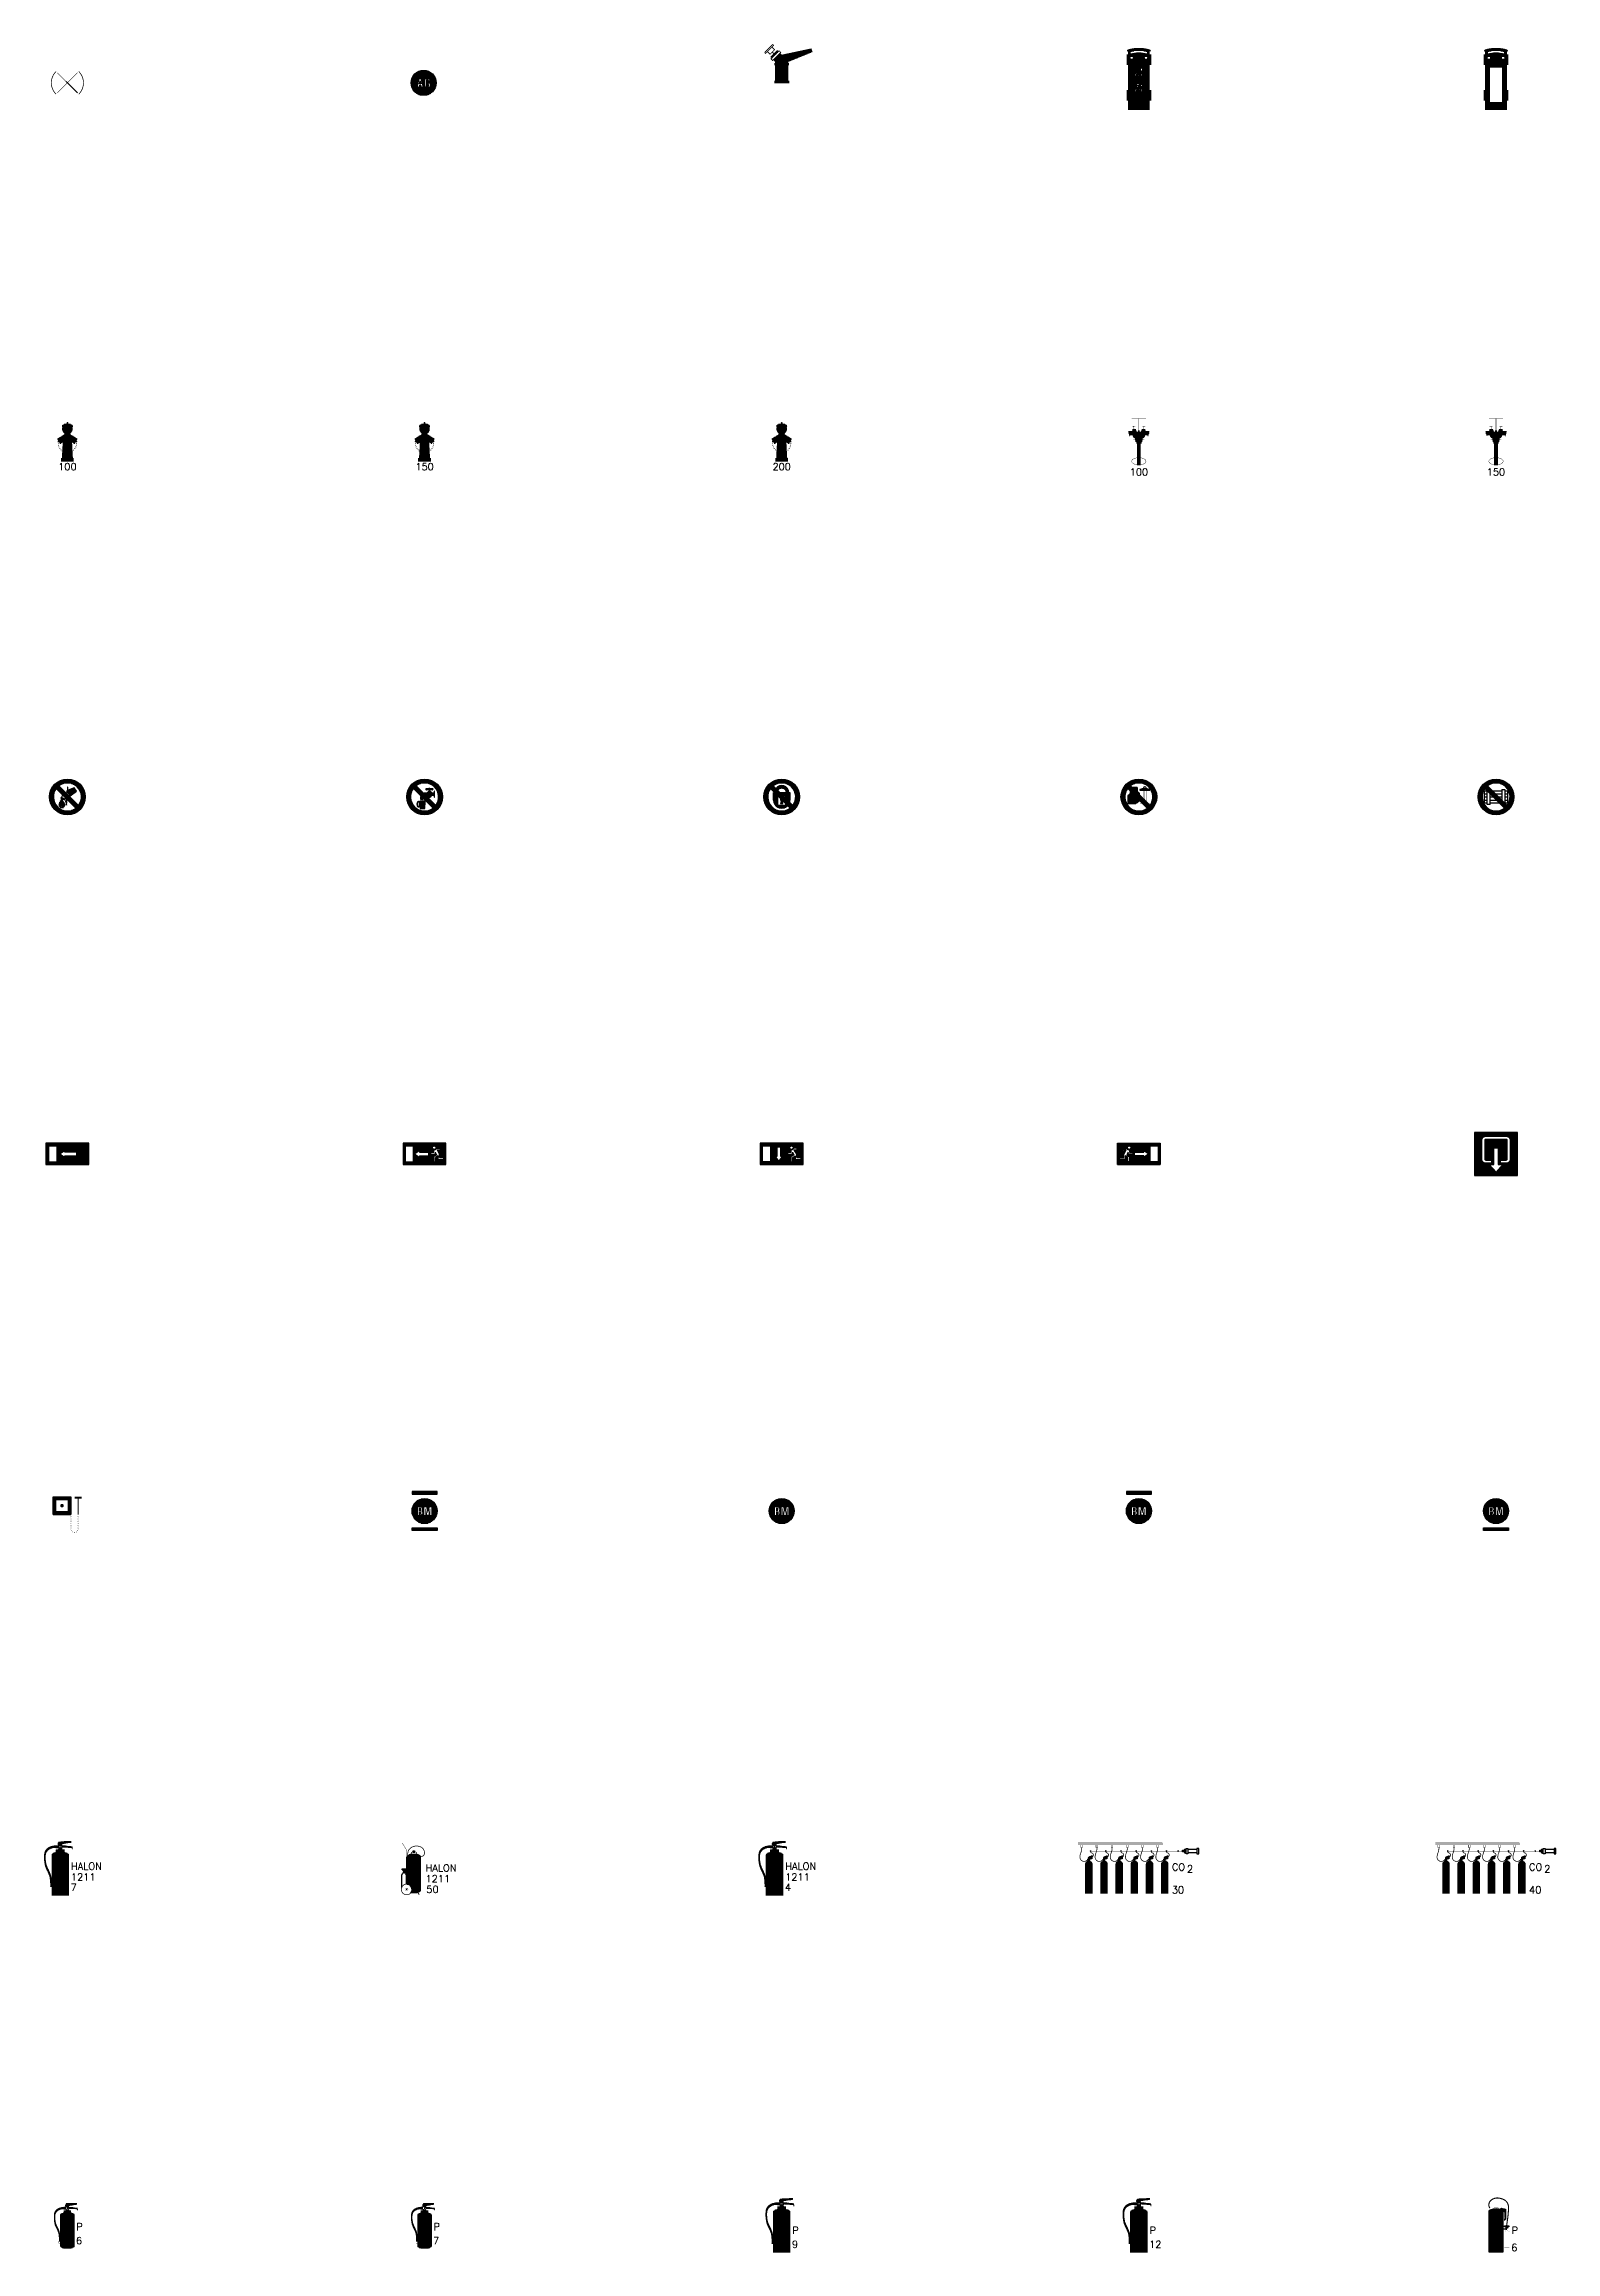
# Model space of a CAD drawing. Header units: millimetres. Extents: x -3 to 2253, y -3 to 1300.
# Drawn here: x 298 to 722, y -3 to 616 of the extents above; entities that cross this region are included whole.
import ezdxf
from ezdxf.enums import TextEntityAlignment as Align

# ---------------------------------------------------------------- set-up
doc = ezdxf.new("R2010")
doc.units = ezdxf.units.MM
for name, color, linetype in [('GROEN', 3, 'Continuous'), ('ROOD', 1, 'Continuous'), ('TXT', 7, 'Continuous'), ('VEILIG', 7, 'Continuous')]:
    doc.layers.add(name, color=color, linetype=linetype)
doc.styles.add('ROMAND', font='romand')

# ---------------------------------------------------------------- blocks, each defined once
blk = doc.blocks.new('*X15')
at = {"color": 0}
for p, q in [((49.26, 20.56), (49.56, 20.56)), ((49.26, 20.5), (49.56, 20.5)), ((49.26, 20.44), (49.56, 20.44)), ((49.26, 20.38), (49.56, 20.38)), ((49.26, 20.31), (49.56, 20.31)), ((49.26, 20.25), (49.56, 20.25)), ((49.26, 20.19), (49.56, 20.19)), ((49.26, 20.12), (49.56, 20.12)), ((49.26, 20.06), (49.56, 20.06)), ((49.26, 20), (49.56, 20)), ((49.26, 19.94), (49.56, 19.94)), ((49.26, 19.88), (49.56, 19.88)), ((49.27, 20.69), (49.57, 20.69)), ((49.27, 20.62), (49.57, 20.62)), ((49.27, 19.81), (49.57, 19.81)), ((49.27, 19.75), (49.57, 19.75)), ((49.27, 19.69), (49.57, 19.69)), ((49.28, 20.81), (49.58, 20.81)), ((49.28, 20.75), (49.58, 20.75)), ((49.28, 19.62), (49.58, 19.62)), ((49.28, 19.56), (49.58, 19.56)), ((49.29, 20.94), (49.59, 20.94)), ((49.29, 20.88), (49.59, 20.88)), ((49.29, 19.5), (49.59, 19.5)), ((49.3, 21.06), (49.61, 21.06)), ((49.3, 21), (49.6, 21)), ((49.3, 19.44), (49.6, 19.44)), ((49.3, 19.38), (49.6, 19.38)), ((49.31, 19.31), (49.61, 19.31)), ((49.32, 21.12), (49.62, 21.12)), ((49.32, 19.25), (49.62, 19.25)), ((49.33, 21.19), (49.64, 21.19)), ((49.33, 19.19), (49.63, 19.19)), ((49.34, 21.25), (49.66, 21.25)), ((49.34, 19.12), (49.63, 19.12)), ((49.34, 19.06), (49.64, 19.06)), ((49.35, 19), (49.65, 19)), ((49.36, 21.31), (49.68, 21.31)), ((49.37, 18.94), (49.66, 18.94)), ((49.38, 21.38), (49.7, 21.38)), ((49.38, 18.88), (49.68, 18.88)), ((49.39, 18.81), (49.69, 18.81)), ((49.4, 21.44), (49.73, 21.44)), ((49.4, 18.75), (49.7, 18.75)), ((49.41, 18.69), (49.71, 18.69)), ((49.43, 21.5), (49.76, 21.5)), ((49.43, 18.62), (49.72, 18.62)), ((49.44, 18.56), (49.74, 18.56)), ((49.45, 21.56), (49.79, 21.56)), ((49.48, 21.62), (49.82, 21.62)), ((49.52, 21.69), (49.86, 21.69)), ((49.55, 21.75), (49.91, 21.75)), ((49.59, 21.81), (49.95, 21.81)), ((49.63, 21.88), (50.01, 21.88)), ((49.67, 21.94), (50.06, 21.94)), ((49.72, 22), (50.13, 22)), ((49.77, 22.06), (50.2, 22.06)), ((49.83, 22.12), (50.28, 22.12)), ((49.89, 22.19), (50.36, 22.19)), ((49.96, 22.25), (50.47, 22.25)), ((50.03, 22.31), (50.58, 22.31)), ((50.11, 22.38), (50.71, 22.38)), ((50.2, 22.44), (50.86, 22.44)), ((50.3, 22.5), (51.04, 22.5)), ((50.41, 22.56), (51.29, 22.56)), ((50.54, 22.62), (52.52, 22.62)), ((50.68, 22.69), (52.5, 22.69)), ((50.84, 22.75), (52.5, 22.75)), ((51.04, 22.81), (52.5, 22.81)), ((51.33, 22.88), (52.51, 22.88)), ((52, 23), (52.56, 23)), ((52, 22.94), (52.53, 22.94)), ((52, 22.56), (52.54, 22.56)), ((52, 21.94), (54, 21.94)), ((52, 21.88), (54, 21.88)), ((52, 21.81), (54, 21.81)), ((52, 21.75), (54, 21.75)), ((52, 21.69), (54, 21.69)), ((52, 21.62), (54, 21.62)), ((52, 21.56), (54, 21.56)), ((52, 21.5), (52.68, 21.5)), ((52, 21.44), (52.14, 21.44)), ((52.06, 22), (53.94, 22)), ((52.41, 23.5), (53.4, 23.5)), ((52.43, 23.56), (53.69, 23.56)), ((52.44, 23.44), (53.41, 23.44)), ((52.47, 23.62), (54.03, 23.62)), ((52.47, 23.38), (53.41, 23.38)), ((52.5, 23.31), (53.41, 23.31)), ((52.51, 23.69), (54.38, 23.69)), ((52.53, 23.25), (52.93, 23.25)), ((52.53, 22.06), (53.47, 22.06)), ((52.54, 23.75), (54.72, 23.75)), ((52.56, 23.19), (52.75, 23.19)), ((52.56, 22.12), (53.44, 22.12)), ((52.58, 23.81), (55.06, 23.81)), ((52.59, 23.12), (52.66, 23.12)), ((52.59, 22.19), (53.41, 22.19)), ((52.62, 23.88), (55.41, 23.88)), ((52.62, 22.25), (53.38, 22.25)), ((52.65, 22.31), (52.77, 22.31)), ((52.66, 23.94), (55.6, 23.94)), ((52.69, 24), (55.6, 24)), ((52.88, 22.75), (53.12, 22.75)), ((52.89, 22.81), (53.11, 22.81)), ((52.89, 22.69), (53.11, 22.69)), ((52.96, 22.88), (53.12, 22.88)), ((53, 22.94), (53.12, 22.94)), ((53.04, 23), (53.13, 23)), ((53.07, 23.25), (53.42, 23.25)), ((53.07, 23.06), (53.14, 23.06)), ((53.11, 23.12), (53.14, 23.12)), ((53.23, 22.31), (53.35, 22.31)), ((53.25, 23.19), (53.42, 23.19)), ((53.32, 21.5), (54, 21.5)), ((53.33, 23.12), (53.43, 23.12)), ((53.39, 23.06), (53.43, 23.06)), ((53.43, 23), (53.48, 23)), ((53.46, 22.94), (53.98, 22.94)), ((53.48, 22.88), (54.48, 22.88)), ((53.5, 22.81), (54.98, 22.81)), ((53.5, 22.75), (55.48, 22.75)), ((53.86, 21.44), (54, 21.44)), ((53.92, 22.69), (55.81, 22.69)), ((54.22, 24.06), (55.6, 24.06)), ((55.36, 22.62), (55.82, 22.62)), ((55.72, 22.56), (55.84, 22.56)), ((55.74, 22.5), (55.85, 22.5)), ((55.76, 22.44), (55.87, 22.44)), ((55.78, 22.38), (55.88, 22.38)), ((55.8, 22.31), (55.9, 22.31)), ((49.45, 18.5), (49.75, 18.5)), ((49.47, 18.44), (49.77, 18.44)), ((49.48, 18.38), (49.78, 18.38)), ((49.5, 18.31), (49.8, 18.31)), ((49.52, 18.25), (49.83, 18.25)), ((49.53, 18.19), (49.87, 18.19)), ((49.56, 18.12), (49.9, 18.12)), ((49.59, 18.06), (49.92, 18.06)), ((49.62, 18), (49.95, 18)), ((49.65, 17.94), (49.97, 17.94)), ((49.67, 17.88), (49.98, 17.88)), ((49.69, 17.81), (50, 17.81)), ((49.71, 17.75), (50.03, 17.75)), ((49.73, 17.69), (50.07, 17.69)), ((49.76, 17.62), (50.1, 17.62)), ((49.79, 17.56), (50.13, 17.56)), ((49.83, 17.5), (50.16, 17.5)), ((49.86, 17.44), (50.2, 17.44)), ((49.89, 17.38), (50.23, 17.38)), ((49.92, 17.31), (50.26, 17.31)), ((49.95, 17.25), (50.29, 17.25)), ((49.98, 17.19), (50.32, 17.19)), ((50.01, 17.12), (50.35, 17.12)), ((50.04, 17.06), (50.38, 17.06)), ((50.07, 17), (50.4, 17)), ((50.1, 16.94), (50.43, 16.94)), ((50.13, 16.88), (50.46, 16.88)), ((50.16, 16.81), (50.49, 16.81)), ((50.19, 16.75), (50.51, 16.75)), ((50.21, 16.69), (50.54, 16.69)), ((50.24, 16.62), (50.57, 16.62)), ((50.27, 16.56), (50.59, 16.56)), ((50.29, 16.5), (50.62, 16.5)), ((50.32, 16.44), (50.64, 16.44)), ((50.34, 16.38), (50.67, 16.38)), ((50.37, 16.31), (50.69, 16.31)), ((50.39, 16.25), (50.71, 16.25)), ((50.42, 16.19), (50.74, 16.19)), ((50.44, 16.12), (50.76, 16.12)), ((50.46, 16.06), (50.78, 16.06)), ((50.49, 16), (50.8, 16)), ((50.51, 15.94), (50.81, 15.94)), ((50.52, 15.88), (50.82, 15.88)), ((50.53, 15.81), (50.83, 15.81)), ((50.54, 15.75), (50.84, 15.75)), ((50.55, 15.69), (50.85, 15.69)), ((50.56, 15.62), (50.86, 15.62)), ((50.57, 15.56), (50.87, 15.56)), ((50.58, 15.5), (50.88, 15.5)), ((50.59, 15.44), (50.89, 15.44)), ((50.6, 15.38), (50.9, 15.38)), ((50.6, 15.31), (50.91, 15.31)), ((50.61, 15.25), (50.91, 15.25)), ((50.62, 15.19), (50.92, 15.19)), ((50.63, 15.12), (50.93, 15.12)), ((50.63, 15.06), (50.94, 15.06)), ((50.64, 15), (50.94, 15)), ((50.65, 14.94), (50.95, 14.94)), ((50.65, 14.88), (50.95, 14.88)), ((50.66, 14.81), (50.96, 14.81)), ((50.66, 14.75), (50.96, 14.75)), ((50.67, 14.69), (50.97, 14.69)), ((50.67, 14.62), (50.97, 14.62)), ((50.68, 14.56), (50.98, 14.56)), ((50.68, 14.5), (50.98, 14.5)), ((50.68, 14.44), (50.98, 14.44)), ((50.69, 14.38), (50.99, 14.38)), ((50.69, 14.31), (50.99, 14.31)), ((50.69, 14.25), (50.99, 14.25)), ((50.7, 14.19), (51, 14.19)), ((50.7, 14.12), (51, 14.12)), ((50.7, 14.06), (51, 14.06)), ((50.7, 14), (51, 14)), ((50.7, 13.94), (51, 13.94)), ((50.7, 13.88), (51, 13.88)), ((50.7, 13.81), (51, 13.81)), ((50.7, 13.75), (51, 13.75)), ((50.7, 13.69), (51, 13.69)), ((50.7, 13.62), (51, 13.62)), ((50.7, 13.56), (51, 13.56))]:
    blk.add_line(p, q, dxfattribs=at)
blk = doc.blocks.new('*X14')
at = {"color": 0}
for p, q in [((51, 20.75), (55, 20.75)), ((51, 20.62), (55, 20.62)), ((51, 20.5), (55, 20.5)), ((51, 20.38), (55, 20.38)), ((51, 20.25), (55, 20.25)), ((51, 20.12), (55, 20.12)), ((51, 20), (55, 20)), ((51, 19.88), (55, 19.88)), ((51, 19.75), (55, 19.75)), ((51, 19.62), (55, 19.62)), ((51, 19.5), (55, 19.5)), ((51, 19.38), (55, 19.38)), ((51, 19.25), (55, 19.25)), ((51, 19.12), (55, 19.12)), ((51, 19), (55, 19)), ((51, 18.88), (55, 18.88)), ((51, 18.75), (55, 18.75)), ((51, 18.62), (55, 18.62)), ((51.02, 20.88), (54.98, 20.88)), ((51.11, 21), (54.89, 21)), ((51.27, 21.12), (54.73, 21.12)), ((51.49, 21.25), (54.51, 21.25)), ((51.85, 21.38), (54.15, 21.38)), ((52.67, 21.5), (53.33, 21.5)), ((51, 18.5), (55, 18.5)), ((51, 18.38), (55, 18.38)), ((51, 18.25), (55, 18.25)), ((51, 18.12), (55, 18.12)), ((51, 18), (55, 18)), ((51, 17.88), (55, 17.88)), ((51, 17.75), (55, 17.75)), ((51, 17.62), (55, 17.62)), ((51, 17.5), (55, 17.5)), ((51, 17.38), (55, 17.38)), ((51, 17.25), (55, 17.25)), ((51, 17.12), (55, 17.12)), ((51, 17), (55, 17)), ((51, 16.88), (55, 16.88)), ((51, 16.75), (55, 16.75)), ((51, 16.62), (55, 16.62)), ((51, 16.5), (55, 16.5)), ((51, 16.38), (55, 16.38)), ((51, 16.25), (55, 16.25)), ((51, 16.12), (55, 16.12)), ((51, 16), (55, 16)), ((51, 15.88), (55, 15.88)), ((51, 15.75), (55, 15.75)), ((51, 15.62), (55, 15.62)), ((51, 15.5), (55, 15.5)), ((51, 15.38), (55, 15.38)), ((51, 15.25), (55, 15.25)), ((51, 15.12), (55, 15.12)), ((51, 15), (55, 15)), ((51, 14.88), (55, 14.88)), ((51, 14.75), (55, 14.75)), ((51, 14.62), (55, 14.62)), ((51, 14.5), (55, 14.5)), ((51, 14.38), (55, 14.38)), ((51, 14.25), (55, 14.25)), ((51, 14.12), (55, 14.12)), ((51, 14), (55, 14)), ((51, 13.88), (55, 13.88)), ((51, 13.75), (55, 13.75)), ((51, 13.62), (55, 13.62)), ((51, 13.5), (55, 13.5)), ((51, 13.38), (55, 13.38)), ((51, 13.25), (55, 13.25)), ((51, 13.12), (55, 13.12)), ((51, 13), (55, 13)), ((51, 12.88), (55, 12.88)), ((51, 12.75), (55, 12.75)), ((51, 12.62), (55, 12.62)), ((51, 12.5), (55, 12.5)), ((51, 12.38), (55, 12.38)), ((51, 12.25), (55, 12.25)), ((51.03, 12.12), (54.97, 12.12)), ((51.13, 12), (54.87, 12)), ((51.3, 11.88), (54.7, 11.88)), ((51.53, 11.75), (54.47, 11.75)), ((51.92, 11.62), (54.08, 11.62))]:
    blk.add_line(p, q, dxfattribs=at)
blk = doc.blocks.new('0103')
at = {"layer": 'VEILIG', "const_width": 0.02}
for points in [[(-2, -4.49), (-2.3, -4.49, 0.04923), (-2.49, -2.07, 0.042034), (-3.28, -0.29, 0.090091), (-3.45, 0.15, -0.098732), (-3.69, 3.07, -0.215576), (-2.76, 4.46, -0.154787), (-1, 4.91), (-1, 5.01), (-0.43, 5.01, 0.267949), (-0.43, 4.51), (-1, 4.51), (-1, 4.61, 0.156465), (-2.6, 4.21, 0.217015), (-3.4, 3.01, 0.091271), (-3.2, 0.31, -0.082823), (-3, -0.19, -0.041423), (-2.2, -1.99, -0.049895)], [(-2, -5.74), (-2, 2.76, -0.211848), (-1.89, 3, -0.094525), (-1.41, 3.29, -0.051213), (-0.82, 3.45, -0.038544), (0, 3.51, -0.038544), (0.82, 3.45, -0.051213), (1.41, 3.29, -0.094525), (1.89, 3, -0.211848), (2, 2.76), (2, -5.74, -0.211848), (1.89, -5.98, -0.094525), (1.41, -6.27, -0.051213), (0.82, -6.43, -0.038544), (0, -6.49, -0.038544), (-0.82, -6.43, -0.051213), (-1.41, -6.27, -0.094525), (-1.89, -5.98, -0.211848)], [(-1, 3.41), (-1, 3.91, -0.414214), (-0.9, 4.01), (-0.56, 4.01, 0.284079), (-0.47, 4.07), (-0.32, 4.37, 0.345853), (0.32, 4.37), (0.47, 4.07, 0.284079), (0.56, 4.01), (0.9, 4.01, -0.414214), (1, 3.91), (1, 3.41, 0.097305)], [(0.5, 4.71, 0.731766), (-0.38, 5.08), (-0.6, 5.51), (-0.3, 6.01), (2.6, 6.11), (2.6, 5.91), (0.4, 5.51), (0.44, 5.01), (2.8, 4.71), (2.9, 4.31), (2.8, 4.31), (2.7, 4.61)], [(-0.5, 4.76, 1), (0.5, 4.76, 1)], [(-0.04, 4.87, 2.656684), (0.11, 4.81), (0.15, 5.18)]]:
    blk.add_lwpolyline(points, format="xyb", close=True, dxfattribs=at)
for points in [[(2, 2.76), (-2, 2.76)], [(-2, -5.09), (-2.4, -5.09), (-2.4, -4.49), (-2, -4.49)], [(2, -5.74), (-2, -5.74)]]:
    blk.add_lwpolyline(points, dxfattribs=at)
at = {"layer": 'VEILIG'}
blk.add_arc((0, 4.76), 0.5, 330, 120, dxfattribs=at)
at = {"layer": 'ROOD'}
blk.add_blockref('*X14', (-53, -18), dxfattribs=at)
at = {"layer": 'VEILIG'}
blk.add_blockref('*X15', (-53, -18), dxfattribs=at)
at = {"layer": 'TXT', "style": 'ROMAND'}
for s, p in [('P', (2.5, -1.5)), ('6', (2.4, -5.4))]:
    blk.add_text(s, height=2, dxfattribs=at).set_placement(p)
blk = doc.blocks.new('*X18')
at = {"color": 0}
for p, q in [((49.26, 20.56), (49.56, 20.56)), ((49.26, 20.5), (49.56, 20.5)), ((49.26, 20.44), (49.56, 20.44)), ((49.26, 20.38), (49.56, 20.38)), ((49.26, 20.31), (49.56, 20.31)), ((49.26, 20.25), (49.56, 20.25)), ((49.26, 20.19), (49.56, 20.19)), ((49.26, 20.12), (49.56, 20.12)), ((49.26, 20.06), (49.56, 20.06)), ((49.26, 20), (49.56, 20)), ((49.26, 19.94), (49.56, 19.94)), ((49.26, 19.88), (49.56, 19.88)), ((49.27, 20.69), (49.57, 20.69)), ((49.27, 20.62), (49.57, 20.62)), ((49.27, 19.81), (49.57, 19.81)), ((49.27, 19.75), (49.57, 19.75)), ((49.27, 19.69), (49.57, 19.69)), ((49.28, 20.81), (49.58, 20.81)), ((49.28, 20.75), (49.58, 20.75)), ((49.28, 19.62), (49.58, 19.62)), ((49.28, 19.56), (49.58, 19.56)), ((49.29, 20.94), (49.59, 20.94)), ((49.29, 20.88), (49.59, 20.88)), ((49.29, 19.5), (49.59, 19.5)), ((49.3, 21.06), (49.61, 21.06)), ((49.3, 21), (49.6, 21)), ((49.3, 19.44), (49.6, 19.44)), ((49.3, 19.38), (49.6, 19.38)), ((49.31, 19.31), (49.61, 19.31)), ((49.32, 21.12), (49.62, 21.12)), ((49.32, 19.25), (49.62, 19.25)), ((49.33, 21.19), (49.64, 21.19)), ((49.33, 19.19), (49.63, 19.19)), ((49.34, 21.25), (49.66, 21.25)), ((49.34, 19.12), (49.63, 19.12)), ((49.34, 19.06), (49.64, 19.06)), ((49.35, 19), (49.65, 19)), ((49.36, 21.31), (49.68, 21.31)), ((49.37, 18.94), (49.66, 18.94)), ((49.38, 21.38), (49.7, 21.38)), ((49.38, 18.88), (49.68, 18.88)), ((49.39, 18.81), (49.69, 18.81)), ((49.4, 21.44), (49.73, 21.44)), ((49.4, 18.75), (49.7, 18.75)), ((49.41, 18.69), (49.71, 18.69)), ((49.43, 21.5), (49.76, 21.5)), ((49.43, 18.62), (49.72, 18.62)), ((49.44, 18.56), (49.74, 18.56)), ((49.45, 21.56), (49.79, 21.56)), ((49.48, 21.62), (49.82, 21.62)), ((49.52, 21.69), (49.86, 21.69)), ((49.55, 21.75), (49.91, 21.75)), ((49.59, 21.81), (49.95, 21.81)), ((49.63, 21.88), (50.01, 21.88)), ((49.67, 21.94), (50.06, 21.94)), ((49.72, 22), (50.13, 22)), ((49.77, 22.06), (50.2, 22.06)), ((49.83, 22.12), (50.28, 22.12)), ((49.89, 22.19), (50.36, 22.19)), ((49.96, 22.25), (50.47, 22.25)), ((50.03, 22.31), (50.58, 22.31)), ((50.11, 22.38), (50.71, 22.38)), ((50.2, 22.44), (50.86, 22.44)), ((50.3, 22.5), (51.04, 22.5)), ((50.41, 22.56), (51.29, 22.56)), ((50.54, 22.62), (52.52, 22.62)), ((50.68, 22.69), (52.5, 22.69)), ((50.84, 22.75), (52.5, 22.75)), ((51.04, 22.81), (52.5, 22.81)), ((51.33, 22.88), (52.51, 22.88)), ((52, 23), (52.56, 23)), ((52, 22.94), (52.53, 22.94)), ((52, 22.56), (52.54, 22.56)), ((52, 21.94), (54, 21.94)), ((52, 21.88), (54, 21.88)), ((52, 21.81), (54, 21.81)), ((52, 21.75), (54, 21.75)), ((52, 21.69), (54, 21.69)), ((52, 21.62), (54, 21.62)), ((52, 21.56), (54, 21.56)), ((52, 21.5), (52.68, 21.5)), ((52, 21.44), (52.14, 21.44)), ((52.06, 22), (53.94, 22)), ((52.41, 23.5), (53.4, 23.5)), ((52.43, 23.56), (53.69, 23.56)), ((52.44, 23.44), (53.41, 23.44)), ((52.47, 23.62), (54.03, 23.62)), ((52.47, 23.38), (53.41, 23.38)), ((52.5, 23.31), (53.41, 23.31)), ((52.51, 23.69), (54.38, 23.69)), ((52.53, 23.25), (52.93, 23.25)), ((52.53, 22.06), (53.47, 22.06)), ((52.54, 23.75), (54.72, 23.75)), ((52.56, 23.19), (52.75, 23.19)), ((52.56, 22.12), (53.44, 22.12)), ((52.58, 23.81), (55.06, 23.81)), ((52.59, 23.12), (52.66, 23.12)), ((52.59, 22.19), (53.41, 22.19)), ((52.62, 23.88), (55.41, 23.88)), ((52.62, 22.25), (53.38, 22.25)), ((52.65, 22.31), (52.77, 22.31)), ((52.66, 23.94), (55.6, 23.94)), ((52.69, 24), (55.6, 24)), ((52.88, 22.75), (53.12, 22.75)), ((52.89, 22.81), (53.11, 22.81)), ((52.89, 22.69), (53.11, 22.69)), ((52.96, 22.88), (53.12, 22.88)), ((53, 22.94), (53.12, 22.94)), ((53.04, 23), (53.13, 23)), ((53.07, 23.25), (53.42, 23.25)), ((53.07, 23.06), (53.14, 23.06)), ((53.11, 23.12), (53.14, 23.12)), ((53.23, 22.31), (53.35, 22.31)), ((53.25, 23.19), (53.42, 23.19)), ((53.32, 21.5), (54, 21.5)), ((53.33, 23.12), (53.43, 23.12)), ((53.39, 23.06), (53.43, 23.06)), ((53.43, 23), (53.48, 23)), ((53.46, 22.94), (53.98, 22.94)), ((53.48, 22.88), (54.48, 22.88)), ((53.5, 22.81), (54.98, 22.81)), ((53.5, 22.75), (55.48, 22.75)), ((53.86, 21.44), (54, 21.44)), ((53.92, 22.69), (55.81, 22.69)), ((54.22, 24.06), (55.6, 24.06)), ((55.36, 22.62), (55.82, 22.62)), ((55.72, 22.56), (55.84, 22.56)), ((55.74, 22.5), (55.85, 22.5)), ((55.76, 22.44), (55.87, 22.44)), ((55.78, 22.38), (55.88, 22.38)), ((55.8, 22.31), (55.9, 22.31)), ((49.45, 18.5), (49.75, 18.5)), ((49.47, 18.44), (49.77, 18.44)), ((49.48, 18.38), (49.78, 18.38)), ((49.5, 18.31), (49.8, 18.31)), ((49.52, 18.25), (49.83, 18.25)), ((49.53, 18.19), (49.87, 18.19)), ((49.56, 18.12), (49.9, 18.12)), ((49.59, 18.06), (49.92, 18.06)), ((49.62, 18), (49.95, 18)), ((49.65, 17.94), (49.97, 17.94)), ((49.67, 17.88), (49.98, 17.88)), ((49.69, 17.81), (50, 17.81)), ((49.71, 17.75), (50.03, 17.75)), ((49.73, 17.69), (50.07, 17.69)), ((49.76, 17.62), (50.1, 17.62)), ((49.79, 17.56), (50.13, 17.56)), ((49.83, 17.5), (50.16, 17.5)), ((49.86, 17.44), (50.2, 17.44)), ((49.89, 17.38), (50.23, 17.38)), ((49.92, 17.31), (50.26, 17.31)), ((49.95, 17.25), (50.29, 17.25)), ((49.98, 17.19), (50.32, 17.19)), ((50.01, 17.12), (50.35, 17.12)), ((50.04, 17.06), (50.38, 17.06)), ((50.07, 17), (50.4, 17)), ((50.1, 16.94), (50.43, 16.94)), ((50.13, 16.88), (50.46, 16.88)), ((50.16, 16.81), (50.49, 16.81)), ((50.19, 16.75), (50.51, 16.75)), ((50.21, 16.69), (50.54, 16.69)), ((50.24, 16.62), (50.57, 16.62)), ((50.27, 16.56), (50.59, 16.56)), ((50.29, 16.5), (50.62, 16.5)), ((50.32, 16.44), (50.64, 16.44)), ((50.34, 16.38), (50.67, 16.38)), ((50.37, 16.31), (50.69, 16.31)), ((50.39, 16.25), (50.71, 16.25)), ((50.42, 16.19), (50.74, 16.19)), ((50.44, 16.12), (50.76, 16.12)), ((50.46, 16.06), (50.78, 16.06)), ((50.49, 16), (50.8, 16)), ((50.51, 15.94), (50.81, 15.94)), ((50.52, 15.88), (50.82, 15.88)), ((50.53, 15.81), (50.83, 15.81)), ((50.54, 15.75), (50.84, 15.75)), ((50.55, 15.69), (50.85, 15.69)), ((50.56, 15.62), (50.86, 15.62)), ((50.57, 15.56), (50.87, 15.56)), ((50.58, 15.5), (50.88, 15.5)), ((50.59, 15.44), (50.89, 15.44)), ((50.6, 15.38), (50.9, 15.38)), ((50.6, 15.31), (50.91, 15.31)), ((50.61, 15.25), (50.91, 15.25)), ((50.62, 15.19), (50.92, 15.19)), ((50.63, 15.12), (50.93, 15.12)), ((50.63, 15.06), (50.94, 15.06)), ((50.64, 15), (50.94, 15)), ((50.65, 14.94), (50.95, 14.94)), ((50.65, 14.88), (50.95, 14.88)), ((50.66, 14.81), (50.96, 14.81)), ((50.66, 14.75), (50.96, 14.75)), ((50.67, 14.69), (50.97, 14.69)), ((50.67, 14.62), (50.97, 14.62)), ((50.68, 14.56), (50.98, 14.56)), ((50.68, 14.5), (50.98, 14.5)), ((50.68, 14.44), (50.98, 14.44)), ((50.69, 14.38), (50.99, 14.38)), ((50.69, 14.31), (50.99, 14.31)), ((50.69, 14.25), (50.99, 14.25)), ((50.7, 14.19), (51, 14.19)), ((50.7, 14.12), (51, 14.12)), ((50.7, 14.06), (51, 14.06)), ((50.7, 14), (51, 14)), ((50.7, 13.94), (51, 13.94)), ((50.7, 13.88), (51, 13.88)), ((50.7, 13.81), (51, 13.81)), ((50.7, 13.75), (51, 13.75)), ((50.7, 13.69), (51, 13.69)), ((50.7, 13.62), (51, 13.62)), ((50.7, 13.56), (51, 13.56))]:
    blk.add_line(p, q, dxfattribs=at)
blk = doc.blocks.new('*X17')
at = {"color": 0}
for p, q in [((51, 20.75), (55, 20.75)), ((51, 20.62), (55, 20.62)), ((51, 20.5), (55, 20.5)), ((51, 20.38), (55, 20.38)), ((51, 20.25), (55, 20.25)), ((51, 20.12), (55, 20.12)), ((51, 20), (55, 20)), ((51, 19.88), (55, 19.88)), ((51, 19.75), (55, 19.75)), ((51, 19.62), (55, 19.62)), ((51, 19.5), (55, 19.5)), ((51, 19.38), (55, 19.38)), ((51, 19.25), (55, 19.25)), ((51, 19.12), (55, 19.12)), ((51, 19), (55, 19)), ((51, 18.88), (55, 18.88)), ((51, 18.75), (55, 18.75)), ((51, 18.62), (55, 18.62)), ((51.02, 20.88), (54.98, 20.88)), ((51.11, 21), (54.89, 21)), ((51.27, 21.12), (54.73, 21.12)), ((51.49, 21.25), (54.51, 21.25)), ((51.85, 21.38), (54.15, 21.38)), ((52.67, 21.5), (53.33, 21.5)), ((51, 18.5), (55, 18.5)), ((51, 18.38), (55, 18.38)), ((51, 18.25), (55, 18.25)), ((51, 18.12), (55, 18.12)), ((51, 18), (55, 18)), ((51, 17.88), (55, 17.88)), ((51, 17.75), (55, 17.75)), ((51, 17.62), (55, 17.62)), ((51, 17.5), (55, 17.5)), ((51, 17.38), (55, 17.38)), ((51, 17.25), (55, 17.25)), ((51, 17.12), (55, 17.12)), ((51, 17), (55, 17)), ((51, 16.88), (55, 16.88)), ((51, 16.75), (55, 16.75)), ((51, 16.62), (55, 16.62)), ((51, 16.5), (55, 16.5)), ((51, 16.38), (55, 16.38)), ((51, 16.25), (55, 16.25)), ((51, 16.12), (55, 16.12)), ((51, 16), (55, 16)), ((51, 15.88), (55, 15.88)), ((51, 15.75), (55, 15.75)), ((51, 15.62), (55, 15.62)), ((51, 15.5), (55, 15.5)), ((51, 15.38), (55, 15.38)), ((51, 15.25), (55, 15.25)), ((51, 15.12), (55, 15.12)), ((51, 15), (55, 15)), ((51, 14.88), (55, 14.88)), ((51, 14.75), (55, 14.75)), ((51, 14.62), (55, 14.62)), ((51, 14.5), (55, 14.5)), ((51, 14.38), (55, 14.38)), ((51, 14.25), (55, 14.25)), ((51, 14.12), (55, 14.12)), ((51, 14), (55, 14)), ((51, 13.88), (55, 13.88)), ((51, 13.75), (55, 13.75)), ((51, 13.62), (55, 13.62)), ((51, 13.5), (55, 13.5)), ((51, 13.38), (55, 13.38)), ((51, 13.25), (55, 13.25)), ((51, 13.12), (55, 13.12)), ((51, 13), (55, 13)), ((51, 12.88), (55, 12.88)), ((51, 12.75), (55, 12.75)), ((51, 12.62), (55, 12.62)), ((51, 12.5), (55, 12.5)), ((51, 12.38), (55, 12.38)), ((51, 12.25), (55, 12.25)), ((51.03, 12.12), (54.97, 12.12)), ((51.13, 12), (54.87, 12)), ((51.3, 11.88), (54.7, 11.88)), ((51.53, 11.75), (54.47, 11.75)), ((51.92, 11.62), (54.08, 11.62))]:
    blk.add_line(p, q, dxfattribs=at)
blk = doc.blocks.new('0104')
at = {"layer": 'VEILIG', "const_width": 0.02}
for points in [[(-2, -4.49), (-2.3, -4.49, 0.04923), (-2.49, -2.07, 0.042034), (-3.28, -0.29, 0.090091), (-3.45, 0.15, -0.098732), (-3.69, 3.07, -0.215576), (-2.76, 4.46, -0.154787), (-1, 4.91), (-1, 5.01), (-0.43, 5.01, 0.267949), (-0.43, 4.51), (-1, 4.51), (-1, 4.61, 0.156465), (-2.6, 4.21, 0.217015), (-3.4, 3.01, 0.091271), (-3.2, 0.31, -0.082823), (-3, -0.19, -0.041423), (-2.2, -1.99, -0.049895)], [(-2, -5.74), (-2, 2.76, -0.211848), (-1.89, 3, -0.094525), (-1.41, 3.29, -0.051213), (-0.82, 3.45, -0.038544), (0, 3.51, -0.038544), (0.82, 3.45, -0.051213), (1.41, 3.29, -0.094525), (1.89, 3, -0.211848), (2, 2.76), (2, -5.74, -0.211848), (1.89, -5.98, -0.094525), (1.41, -6.27, -0.051213), (0.82, -6.43, -0.038544), (0, -6.49, -0.038544), (-0.82, -6.43, -0.051213), (-1.41, -6.27, -0.094525), (-1.89, -5.98, -0.211848)], [(-1, 3.41), (-1, 3.91, -0.414214), (-0.9, 4.01), (-0.56, 4.01, 0.284079), (-0.47, 4.07), (-0.32, 4.37, 0.345853), (0.32, 4.37), (0.47, 4.07, 0.284079), (0.56, 4.01), (0.9, 4.01, -0.414214), (1, 3.91), (1, 3.41, 0.097305)], [(0.5, 4.71, 0.731766), (-0.38, 5.08), (-0.6, 5.51), (-0.3, 6.01), (2.6, 6.11), (2.6, 5.91), (0.4, 5.51), (0.44, 5.01), (2.8, 4.71), (2.9, 4.31), (2.8, 4.31), (2.7, 4.61)], [(-0.5, 4.76, 1), (0.5, 4.76, 1)], [(-0.04, 4.87, 2.656684), (0.11, 4.81), (0.15, 5.18)]]:
    blk.add_lwpolyline(points, format="xyb", close=True, dxfattribs=at)
for points in [[(2, 2.76), (-2, 2.76)], [(-2, -5.09), (-2.4, -5.09), (-2.4, -4.49), (-2, -4.49)], [(2, -5.74), (-2, -5.74)]]:
    blk.add_lwpolyline(points, dxfattribs=at)
at = {"layer": 'VEILIG'}
blk.add_arc((0, 4.76), 0.5, 330, 120, dxfattribs=at)
at = {"layer": 'ROOD'}
blk.add_blockref('*X17', (-53, -18), dxfattribs=at)
at = {"layer": 'VEILIG'}
blk.add_blockref('*X18', (-53, -18), dxfattribs=at)
at = {"layer": 'TXT', "style": 'ROMAND'}
for s, p in [('P', (2.5, -1.5)), ('7', (2.4, -5.4))]:
    blk.add_text(s, height=2, dxfattribs=at).set_placement(p)
blk = doc.blocks.new('*X20')
at = {"color": 0}
for p, q in [((110.6, 21.62), (115.4, 21.62)), ((110.6, 21.5), (115.4, 21.5)), ((110.6, 21.38), (115.4, 21.38)), ((110.6, 21.25), (115.4, 21.25)), ((110.6, 21.12), (115.4, 21.12)), ((110.6, 21), (115.4, 21)), ((110.6, 20.88), (115.4, 20.88)), ((110.6, 20.75), (115.4, 20.75)), ((110.6, 20.62), (115.4, 20.62)), ((110.6, 20.5), (115.4, 20.5)), ((110.6, 20.38), (115.4, 20.38)), ((110.6, 20.25), (115.4, 20.25)), ((110.6, 20.12), (115.4, 20.12)), ((110.6, 20), (115.4, 20)), ((110.6, 19.88), (115.4, 19.88)), ((110.6, 19.75), (115.4, 19.75)), ((110.6, 19.62), (115.4, 19.62)), ((110.6, 19.5), (115.4, 19.5)), ((110.6, 19.38), (115.4, 19.38)), ((110.6, 19.25), (115.4, 19.25)), ((110.6, 19.12), (115.4, 19.12)), ((110.6, 19), (115.4, 19)), ((110.6, 18.88), (115.4, 18.88)), ((110.6, 18.75), (115.4, 18.75)), ((110.6, 18.62), (115.4, 18.62)), ((110.63, 21.75), (115.37, 21.75)), ((110.7, 21.88), (115.3, 21.88)), ((110.85, 22), (115.15, 22)), ((111.04, 22.12), (114.96, 22.12)), ((111.31, 22.25), (114.69, 22.25)), ((111.71, 22.38), (114.29, 22.38)), ((112.61, 22.5), (113.39, 22.5)), ((110.6, 18.5), (115.4, 18.5)), ((110.6, 18.38), (115.4, 18.38)), ((110.6, 18.25), (115.4, 18.25)), ((110.6, 18.12), (115.4, 18.12)), ((110.6, 18), (115.4, 18)), ((110.6, 17.88), (115.4, 17.88)), ((110.6, 17.75), (115.4, 17.75)), ((110.6, 17.62), (115.4, 17.62)), ((110.6, 17.5), (115.4, 17.5)), ((110.6, 17.38), (115.4, 17.38)), ((110.6, 17.25), (115.4, 17.25)), ((110.6, 17.12), (115.4, 17.12)), ((110.6, 17), (115.4, 17)), ((110.6, 16.88), (115.4, 16.88)), ((110.6, 16.75), (115.4, 16.75)), ((110.6, 16.62), (115.4, 16.62)), ((110.6, 16.5), (115.4, 16.5)), ((110.6, 16.38), (115.4, 16.38)), ((110.6, 16.25), (115.4, 16.25)), ((110.6, 16.12), (115.4, 16.12)), ((110.6, 16), (115.4, 16)), ((110.6, 15.88), (115.4, 15.88)), ((110.6, 15.75), (115.4, 15.75)), ((110.6, 15.62), (115.4, 15.62)), ((110.6, 15.5), (115.4, 15.5)), ((110.6, 15.38), (115.4, 15.38)), ((110.6, 15.25), (115.4, 15.25)), ((110.6, 15.12), (115.4, 15.12)), ((110.6, 15), (115.4, 15)), ((110.6, 14.88), (115.4, 14.88)), ((110.6, 14.75), (115.4, 14.75)), ((110.6, 14.62), (115.4, 14.62)), ((110.6, 14.5), (115.4, 14.5)), ((110.6, 14.38), (115.4, 14.38)), ((110.6, 14.25), (115.4, 14.25)), ((110.6, 14.12), (115.4, 14.12)), ((110.6, 14), (115.4, 14)), ((110.6, 13.88), (115.4, 13.88)), ((110.6, 13.75), (115.4, 13.75)), ((110.6, 13.62), (115.4, 13.62)), ((110.6, 13.5), (115.4, 13.5)), ((110.6, 13.38), (115.4, 13.38)), ((110.6, 13.25), (115.4, 13.25)), ((110.6, 13.12), (115.4, 13.12)), ((110.6, 13), (115.4, 13)), ((110.6, 12.88), (115.4, 12.88)), ((110.6, 12.75), (115.4, 12.75)), ((110.6, 12.62), (115.4, 12.62)), ((110.6, 12.5), (115.4, 12.5)), ((110.6, 12.38), (115.4, 12.38)), ((110.6, 12.25), (115.4, 12.25)), ((110.6, 12.12), (115.4, 12.12)), ((110.6, 12), (115.4, 12)), ((110.6, 11.88), (115.4, 11.88)), ((110.6, 11.75), (115.4, 11.75)), ((110.6, 11.62), (115.4, 11.62)), ((110.6, 11.5), (115.4, 11.5)), ((110.6, 11.38), (115.4, 11.38)), ((110.6, 11.25), (115.4, 11.25)), ((110.6, 11.12), (115.4, 11.12)), ((110.6, 11), (115.4, 11)), ((110.6, 10.88), (115.4, 10.88)), ((110.6, 10.75), (115.4, 10.75)), ((110.6, 10.62), (115.4, 10.62)), ((110.6, 10.5), (115.4, 10.5))]:
    blk.add_line(p, q, dxfattribs=at)
blk = doc.blocks.new('*X21')
at = {"color": 0}
for p, q in [((112.28, 24.81), (113.49, 24.81)), ((112.32, 24.75), (113.49, 24.75)), ((112.33, 24.88), (113.48, 24.88)), ((112.37, 24.94), (113.67, 24.94)), ((112.42, 25), (114.14, 25)), ((112.46, 25.06), (114.61, 25.06)), ((112.51, 25.12), (115.08, 25.12)), ((112.55, 25.19), (115.55, 25.19)), ((112.6, 25.25), (116.02, 25.25)), ((113.13, 25.31), (116.1, 25.31)), ((114.12, 25.38), (116.1, 25.38)), ((115.11, 25.44), (116.1, 25.44)), ((108.51, 21.31), (108.88, 21.31)), ((108.51, 21.25), (108.87, 21.25)), ((108.51, 21.19), (108.87, 21.19)), ((108.51, 21.12), (108.87, 21.12)), ((108.51, 21.06), (108.87, 21.06)), ((108.51, 21), (108.87, 21)), ((108.51, 20.94), (108.87, 20.94)), ((108.51, 20.88), (108.87, 20.88)), ((108.51, 20.81), (108.87, 20.81)), ((108.51, 20.75), (108.87, 20.75)), ((108.51, 20.69), (108.87, 20.69)), ((108.51, 20.62), (108.87, 20.62)), ((108.52, 21.5), (108.88, 21.5)), ((108.52, 21.44), (108.88, 21.44)), ((108.52, 21.38), (108.88, 21.38)), ((108.52, 20.56), (108.88, 20.56)), ((108.52, 20.5), (108.88, 20.5)), ((108.52, 20.44), (108.88, 20.44)), ((108.53, 21.62), (108.89, 21.62)), ((108.53, 21.56), (108.89, 21.56)), ((108.53, 20.38), (108.89, 20.38)), ((108.53, 20.31), (108.89, 20.31)), ((108.54, 21.75), (108.9, 21.75)), ((108.54, 21.69), (108.9, 21.69)), ((108.54, 20.25), (108.89, 20.25)), ((108.54, 20.19), (108.9, 20.19)), ((108.55, 21.81), (108.91, 21.81)), ((108.55, 20.12), (108.91, 20.12)), ((108.55, 20.06), (108.91, 20.06)), ((108.56, 21.94), (108.92, 21.94)), ((108.56, 21.88), (108.92, 21.88)), ((108.56, 20), (108.92, 20)), ((108.57, 22), (108.94, 22)), ((108.57, 19.94), (108.92, 19.94)), ((108.57, 19.88), (108.93, 19.88)), ((108.58, 22.06), (108.95, 22.06)), ((108.58, 19.81), (108.94, 19.81)), ((108.59, 19.75), (108.95, 19.75)), ((108.6, 22.12), (108.97, 22.12)), ((108.6, 19.69), (108.96, 19.69)), ((108.61, 22.19), (108.98, 22.19)), ((108.61, 19.62), (108.97, 19.62)), ((108.62, 19.56), (108.97, 19.56)), ((108.63, 22.25), (109, 22.25)), ((108.63, 19.5), (108.98, 19.5)), ((108.64, 19.44), (108.99, 19.44)), ((108.65, 22.31), (109.03, 22.31)), ((108.65, 19.38), (109.01, 19.38)), ((108.66, 19.31), (109.02, 19.31)), ((108.67, 22.38), (109.05, 22.38)), ((108.67, 19.25), (109.03, 19.25)), ((108.68, 19.19), (109.04, 19.19)), ((108.69, 22.44), (109.08, 22.44)), ((108.7, 19.12), (109.05, 19.12)), ((108.71, 22.5), (109.11, 22.5)), ((108.71, 19.06), (109.07, 19.06)), ((108.72, 19), (109.08, 19)), ((108.74, 22.56), (109.14, 22.56)), ((108.74, 18.94), (109.09, 18.94)), ((108.75, 18.88), (109.11, 18.88)), ((108.77, 22.62), (109.17, 22.62)), ((108.77, 18.81), (109.12, 18.81)), ((108.78, 18.75), (109.14, 18.75)), ((108.8, 22.69), (109.21, 22.69)), ((108.8, 18.69), (109.16, 18.69)), ((108.81, 18.62), (109.19, 18.62)), ((108.83, 22.75), (109.25, 22.75)), ((108.83, 18.56), (109.22, 18.56)), ((108.87, 22.81), (109.3, 22.81)), ((108.9, 22.88), (109.34, 22.88)), ((108.95, 22.94), (109.4, 22.94)), ((108.99, 23), (109.45, 23)), ((109.03, 23.06), (109.51, 23.06)), ((109.08, 23.12), (109.58, 23.12)), ((109.14, 23.19), (109.65, 23.19)), ((109.19, 23.25), (109.73, 23.25)), ((109.25, 23.31), (109.82, 23.31)), ((109.32, 23.38), (109.92, 23.38)), ((109.39, 23.44), (110.03, 23.44)), ((109.47, 23.5), (110.15, 23.5)), ((109.55, 23.56), (110.28, 23.56)), ((109.64, 23.62), (110.43, 23.62)), ((109.74, 23.69), (110.61, 23.69)), ((109.85, 23.75), (110.83, 23.75)), ((109.97, 23.81), (111.18, 23.81)), ((110.1, 23.88), (112.62, 23.88)), ((110.24, 23.94), (112.61, 23.94)), ((110.41, 24), (112.6, 24)), ((110.61, 24.06), (112.6, 24.06)), ((110.86, 24.12), (112.62, 24.12)), ((111.3, 24.19), (112.64, 24.19)), ((111.8, 24.25), (112.68, 24.25)), ((111.8, 23.81), (112.65, 23.81)), ((111.8, 23.75), (112.69, 23.75)), ((111.8, 23), (114.2, 23)), ((111.8, 22.94), (114.2, 22.94)), ((111.8, 22.88), (114.2, 22.88)), ((111.8, 22.81), (114.2, 22.81)), ((111.8, 22.75), (114.2, 22.75)), ((111.8, 22.69), (114.2, 22.69)), ((111.8, 22.62), (114.2, 22.62)), ((111.8, 22.56), (114.2, 22.56)), ((111.8, 22.5), (112.61, 22.5)), ((111.8, 22.44), (112.04, 22.44)), ((111.82, 23.06), (114.18, 23.06)), ((112.36, 24.69), (113.5, 24.69)), ((112.38, 23.12), (113.62, 23.12)), ((112.4, 24.62), (113.5, 24.62)), ((112.43, 24.56), (113.5, 24.56)), ((112.44, 23.19), (113.56, 23.19)), ((112.47, 24.5), (113.51, 24.5)), ((112.47, 23.25), (113.53, 23.25)), ((112.48, 24.31), (112.74, 24.31)), ((112.49, 23.69), (112.76, 23.69)), ((112.5, 23.31), (113.5, 23.31)), ((112.51, 24.44), (113.51, 24.44)), ((112.53, 24.38), (112.84, 24.38)), ((112.53, 23.38), (113.47, 23.38)), ((112.54, 23.62), (112.88, 23.62)), ((112.56, 23.44), (113.44, 23.44)), ((112.59, 23.5), (113.41, 23.5)), ((112.6, 23.56), (113.4, 23.56)), ((112.9, 24), (113.1, 24)), ((112.92, 24.06), (113.09, 24.06)), ((112.92, 23.94), (113.08, 23.94)), ((112.98, 24.12), (113.1, 24.12)), ((113.02, 24.19), (113.1, 24.19)), ((113.06, 24.25), (113.11, 24.25)), ((113.1, 24.31), (113.11, 24.31)), ((113.12, 23.62), (113.46, 23.62)), ((113.16, 24.38), (113.52, 24.38)), ((113.24, 23.69), (113.51, 23.69)), ((113.26, 24.31), (113.52, 24.31)), ((113.31, 23.75), (113.54, 23.75)), ((113.32, 24.25), (113.98, 24.25)), ((113.35, 23.81), (113.57, 23.81)), ((113.36, 24.19), (114.48, 24.19)), ((113.38, 24.12), (114.98, 24.12)), ((113.38, 23.88), (113.59, 23.88)), ((113.39, 23.94), (113.6, 23.94)), ((113.39, 22.5), (114.2, 22.5)), ((113.4, 24.06), (115.48, 24.06)), ((113.4, 24), (115.98, 24)), ((113.81, 23.94), (116.36, 23.94)), ((113.96, 22.44), (114.2, 22.44)), ((115.25, 23.88), (116.38, 23.88)), ((116.25, 23.81), (116.39, 23.81)), ((116.27, 23.75), (116.41, 23.75)), ((116.29, 23.69), (116.43, 23.69)), ((116.31, 23.62), (116.44, 23.62)), ((116.33, 23.56), (116.46, 23.56)), ((116.35, 23.5), (116.47, 23.5)), ((108.85, 18.5), (109.25, 18.5)), ((108.88, 18.44), (109.28, 18.44)), ((108.91, 18.38), (109.31, 18.38)), ((108.94, 18.31), (109.33, 18.31)), ((108.97, 18.25), (109.35, 18.25)), ((108.99, 18.19), (109.37, 18.19)), ((109.01, 18.12), (109.39, 18.12)), ((109.03, 18.06), (109.41, 18.06)), ((109.05, 18), (109.44, 18)), ((109.06, 17.94), (109.47, 17.94)), ((109.1, 17.88), (109.51, 17.88)), ((109.13, 17.81), (109.54, 17.81)), ((109.16, 17.75), (109.57, 17.75)), ((109.2, 17.69), (109.6, 17.69)), ((109.23, 17.62), (109.63, 17.62)), ((109.26, 17.56), (109.67, 17.56)), ((109.29, 17.5), (109.7, 17.5)), ((109.33, 17.44), (109.73, 17.44)), ((109.36, 17.38), (109.76, 17.38)), ((109.39, 17.31), (109.79, 17.31)), ((109.42, 17.25), (109.82, 17.25)), ((109.45, 17.19), (109.85, 17.19)), ((109.48, 17.12), (109.87, 17.12)), ((109.51, 17.06), (109.9, 17.06)), ((109.54, 17), (109.93, 17)), ((109.56, 16.94), (109.96, 16.94)), ((109.59, 16.88), (109.98, 16.88)), ((109.62, 16.81), (110.01, 16.81)), ((109.65, 16.75), (110.04, 16.75)), ((109.67, 16.69), (110.06, 16.69)), ((109.7, 16.62), (110.09, 16.62)), ((109.73, 16.56), (110.12, 16.56)), ((109.75, 16.5), (110.14, 16.5)), ((109.78, 16.44), (110.17, 16.44)), ((109.8, 16.38), (110.19, 16.38)), ((109.83, 16.31), (110.21, 16.31)), ((109.85, 16.25), (110.24, 16.25)), ((109.88, 16.19), (110.26, 16.19)), ((109.9, 16.12), (110.28, 16.12)), ((109.92, 16.06), (110.31, 16.06)), ((109.95, 16), (110.33, 16)), ((109.97, 15.94), (110.35, 15.94)), ((109.99, 15.88), (110.37, 15.88)), ((110.01, 15.81), (110.39, 15.81)), ((110.02, 15.75), (110.41, 15.75)), ((110.04, 15.69), (110.43, 15.69)), ((110.05, 15.62), (110.44, 15.62)), ((110.06, 15.56), (110.46, 15.56)), ((110.07, 15.5), (110.47, 15.5)), ((110.08, 15.44), (110.48, 15.44)), ((110.08, 15.38), (110.49, 15.38)), ((110.09, 15.31), (110.5, 15.31)), ((110.1, 15.25), (110.51, 15.25)), ((110.11, 15.19), (110.51, 15.19)), ((110.12, 15.12), (110.52, 15.12)), ((110.13, 15.06), (110.53, 15.06)), ((110.14, 15), (110.53, 15)), ((110.14, 14.94), (110.54, 14.94)), ((110.15, 14.88), (110.54, 14.88)), ((110.16, 14.81), (110.55, 14.81)), ((110.16, 14.75), (110.55, 14.75)), ((110.17, 14.69), (110.56, 14.69)), ((110.18, 14.62), (110.56, 14.62)), ((110.18, 14.56), (110.57, 14.56)), ((110.19, 14.5), (110.57, 14.5)), ((110.19, 14.44), (110.58, 14.44)), ((110.2, 14.38), (110.58, 14.38)), ((110.2, 14.31), (110.58, 14.31)), ((110.21, 14.25), (110.59, 14.25)), ((110.21, 14.19), (110.59, 14.19)), ((110.22, 14.12), (110.59, 14.12)), ((110.22, 14.06), (110.6, 14.06)), ((110.22, 14), (110.6, 14)), ((110.23, 13.94), (110.6, 13.94)), ((110.23, 13.88), (110.6, 13.88)), ((110.23, 13.81), (110.6, 13.81)), ((110.23, 13.75), (110.6, 13.75)), ((110.24, 13.69), (110.61, 13.69)), ((110.24, 13.62), (110.61, 13.62)), ((110.24, 13.56), (110.61, 13.56)), ((110.24, 13.5), (110.61, 13.5)), ((110.24, 13.44), (110.61, 13.44)), ((110.24, 13.38), (110.61, 13.38)), ((110.24, 13.31), (110.61, 13.31)), ((110.24, 13.25), (110.61, 13.25)), ((110.24, 13.19), (110.61, 13.19)), ((110.24, 13.12), (110.61, 13.12)), ((110.24, 13.06), (110.6, 13.06)), ((110.24, 13), (110.6, 13)), ((110.24, 12.94), (110.6, 12.94))]:
    blk.add_line(p, q, dxfattribs=at)
blk = doc.blocks.new('0105')
at = {"layer": 'VEILIG', "const_width": 0.02}
blk.add_lwpolyline([(-2.4, -5.09), (-2.76, -5.09, 0.04923), (-2.99, -2.19, 0.042034), (-3.94, -0.05, 0.090091), (-4.15, 0.48, -0.098732), (-4.43, 3.98, -0.215576), (-3.31, 5.66, -0.154787), (-1.2, 6.19), (-1.2, 6.31), (-0.52, 6.31, -0.044244), (-0.46, 6.39), (-0.72, 6.81), (-0.38, 7.28), (3.1, 7.5), (3.1, 7.26), (0.48, 6.91), (0.52, 6.31), (3.36, 5.95), (3.48, 5.47), (3.36, 5.47), (3.24, 5.83), (0.6, 5.95, -0.196626), (0.38, 5.55), (0.57, 5.18, 0.284079), (0.67, 5.11), (1.08, 5.11, -0.414214), (1.2, 4.99), (1.2, 4.4, 0.097305), (-1.2, 4.4), (-1.2, 4.99, -0.414214), (-1.08, 5.11), (-0.67, 5.11, 0.284079), (-0.57, 5.18), (-0.38, 5.55, -0.088007), (-0.52, 5.71), (-1.2, 5.71), (-1.2, 5.83, 0.156465), (-3.12, 5.35, 0.217015), (-4.08, 3.91, 0.091271), (-3.84, 0.67, -0.082823), (-3.6, 0.07, -0.041423), (-2.64, -2.09, -0.055325), (-2.5, -2.7, -0.03637), (-2.4, -5.1)], format="xyb", dxfattribs=at)
at = {"layer": 'VEILIG'}
for points, const_width in [([(-0.4, 6.01, 1), (0.4, 6.01, 1)], 0.016), ([(-0.03, 6.09, 2.656684), (0.09, 6.05), (0.12, 6.35)], 0.016), ([(-2.27, 3.9, 0.211848), (-2.4, 3.61), (-2.4, -7.5), (2.4, -7.5), (2.4, 3.61, 0.211848), (2.27, 3.9, 0.094525), (1.7, 4.25, 0.051213), (0.98, 4.44, 0.038544), (0, 4.51, 0.038544), (-0.98, 4.44, 0.051213), (-1.7, 4.25, 0.094525)], 0.024)]:
    blk.add_lwpolyline(points, format="xyb", close=True, dxfattribs=dict(at, const_width=const_width))
at = {"layer": 'VEILIG', "const_width": 0.024}
for points in [[(2.4, 3.61), (-2.4, 3.61)], [(-2.4, -5.81), (-2.88, -5.81), (-2.88, -5.09), (-2.4, -5.09)], [(2.4, -6.59), (-2.4, -6.59)]]:
    blk.add_lwpolyline(points, dxfattribs=at)
at = {"layer": 'ROOD'}
blk.add_blockref('*X20', (-113, -18), dxfattribs=at)
at = {"layer": 'VEILIG'}
blk.add_blockref('*X21', (-113, -18), dxfattribs=at)
at = {"layer": 'TXT', "style": 'ROMAND'}
for s, p in [('9', (2.9, -6.4)), ('P', (3, -2.5))]:
    blk.add_text(s, height=2, dxfattribs=at).set_placement(p)
blk = doc.blocks.new('*X24')
at = {"color": 0}
for p, q in [((112.28, 24.81), (113.49, 24.81)), ((112.32, 24.75), (113.49, 24.75)), ((112.33, 24.88), (113.48, 24.88)), ((112.37, 24.94), (113.67, 24.94)), ((112.42, 25), (114.14, 25)), ((112.46, 25.06), (114.61, 25.06)), ((112.51, 25.12), (115.08, 25.12)), ((112.55, 25.19), (115.55, 25.19)), ((112.6, 25.25), (116.02, 25.25)), ((113.13, 25.31), (116.1, 25.31)), ((114.12, 25.38), (116.1, 25.38)), ((115.11, 25.44), (116.1, 25.44)), ((108.51, 21.31), (108.88, 21.31)), ((108.51, 21.25), (108.87, 21.25)), ((108.51, 21.19), (108.87, 21.19)), ((108.51, 21.12), (108.87, 21.12)), ((108.51, 21.06), (108.87, 21.06)), ((108.51, 21), (108.87, 21)), ((108.51, 20.94), (108.87, 20.94)), ((108.51, 20.88), (108.87, 20.88)), ((108.51, 20.81), (108.87, 20.81)), ((108.51, 20.75), (108.87, 20.75)), ((108.51, 20.69), (108.87, 20.69)), ((108.51, 20.62), (108.87, 20.62)), ((108.52, 21.5), (108.88, 21.5)), ((108.52, 21.44), (108.88, 21.44)), ((108.52, 21.38), (108.88, 21.38)), ((108.52, 20.56), (108.88, 20.56)), ((108.52, 20.5), (108.88, 20.5)), ((108.52, 20.44), (108.88, 20.44)), ((108.53, 21.62), (108.89, 21.62)), ((108.53, 21.56), (108.89, 21.56)), ((108.53, 20.38), (108.89, 20.38)), ((108.53, 20.31), (108.89, 20.31)), ((108.54, 21.75), (108.9, 21.75)), ((108.54, 21.69), (108.9, 21.69)), ((108.54, 20.25), (108.89, 20.25)), ((108.54, 20.19), (108.9, 20.19)), ((108.55, 21.81), (108.91, 21.81)), ((108.55, 20.12), (108.91, 20.12)), ((108.55, 20.06), (108.91, 20.06)), ((108.56, 21.94), (108.92, 21.94)), ((108.56, 21.88), (108.92, 21.88)), ((108.56, 20), (108.92, 20)), ((108.57, 22), (108.94, 22)), ((108.57, 19.94), (108.92, 19.94)), ((108.57, 19.88), (108.93, 19.88)), ((108.58, 22.06), (108.95, 22.06)), ((108.58, 19.81), (108.94, 19.81)), ((108.59, 19.75), (108.95, 19.75)), ((108.6, 22.12), (108.97, 22.12)), ((108.6, 19.69), (108.96, 19.69)), ((108.61, 22.19), (108.98, 22.19)), ((108.61, 19.62), (108.97, 19.62)), ((108.62, 19.56), (108.97, 19.56)), ((108.63, 22.25), (109, 22.25)), ((108.63, 19.5), (108.98, 19.5)), ((108.64, 19.44), (108.99, 19.44)), ((108.65, 22.31), (109.03, 22.31)), ((108.65, 19.38), (109.01, 19.38)), ((108.66, 19.31), (109.02, 19.31)), ((108.67, 22.38), (109.05, 22.38)), ((108.67, 19.25), (109.03, 19.25)), ((108.68, 19.19), (109.04, 19.19)), ((108.69, 22.44), (109.08, 22.44)), ((108.7, 19.12), (109.05, 19.12)), ((108.71, 22.5), (109.11, 22.5)), ((108.71, 19.06), (109.07, 19.06)), ((108.72, 19), (109.08, 19)), ((108.74, 22.56), (109.14, 22.56)), ((108.74, 18.94), (109.09, 18.94)), ((108.75, 18.88), (109.11, 18.88)), ((108.77, 22.62), (109.17, 22.62)), ((108.77, 18.81), (109.12, 18.81)), ((108.78, 18.75), (109.14, 18.75)), ((108.8, 22.69), (109.21, 22.69)), ((108.8, 18.69), (109.16, 18.69)), ((108.81, 18.62), (109.19, 18.62)), ((108.83, 22.75), (109.25, 22.75)), ((108.83, 18.56), (109.22, 18.56)), ((108.87, 22.81), (109.3, 22.81)), ((108.9, 22.88), (109.34, 22.88)), ((108.95, 22.94), (109.4, 22.94)), ((108.99, 23), (109.45, 23)), ((109.03, 23.06), (109.51, 23.06)), ((109.08, 23.12), (109.58, 23.12)), ((109.14, 23.19), (109.65, 23.19)), ((109.19, 23.25), (109.73, 23.25)), ((109.25, 23.31), (109.82, 23.31)), ((109.32, 23.38), (109.92, 23.38)), ((109.39, 23.44), (110.03, 23.44)), ((109.47, 23.5), (110.15, 23.5)), ((109.55, 23.56), (110.28, 23.56)), ((109.64, 23.62), (110.43, 23.62)), ((109.74, 23.69), (110.61, 23.69)), ((109.85, 23.75), (110.83, 23.75)), ((109.97, 23.81), (111.18, 23.81)), ((110.1, 23.88), (112.62, 23.88)), ((110.24, 23.94), (112.61, 23.94)), ((110.41, 24), (112.6, 24)), ((110.61, 24.06), (112.6, 24.06)), ((110.86, 24.12), (112.62, 24.12)), ((111.3, 24.19), (112.64, 24.19)), ((111.8, 24.25), (112.68, 24.25)), ((111.8, 23.81), (112.65, 23.81)), ((111.8, 23.75), (112.69, 23.75)), ((111.8, 23), (114.2, 23)), ((111.8, 22.94), (114.2, 22.94)), ((111.8, 22.88), (114.2, 22.88)), ((111.8, 22.81), (114.2, 22.81)), ((111.8, 22.75), (114.2, 22.75)), ((111.8, 22.69), (114.2, 22.69)), ((111.8, 22.62), (114.2, 22.62)), ((111.8, 22.56), (114.2, 22.56)), ((111.8, 22.5), (112.61, 22.5)), ((111.8, 22.44), (112.04, 22.44)), ((111.82, 23.06), (114.18, 23.06)), ((112.36, 24.69), (113.5, 24.69)), ((112.38, 23.12), (113.62, 23.12)), ((112.4, 24.62), (113.5, 24.62)), ((112.43, 24.56), (113.5, 24.56)), ((112.44, 23.19), (113.56, 23.19)), ((112.47, 24.5), (113.51, 24.5)), ((112.47, 23.25), (113.53, 23.25)), ((112.48, 24.31), (112.74, 24.31)), ((112.49, 23.69), (112.76, 23.69)), ((112.5, 23.31), (113.5, 23.31)), ((112.51, 24.44), (113.51, 24.44)), ((112.53, 24.38), (112.84, 24.38)), ((112.53, 23.38), (113.47, 23.38)), ((112.54, 23.62), (112.88, 23.62)), ((112.56, 23.44), (113.44, 23.44)), ((112.59, 23.5), (113.41, 23.5)), ((112.6, 23.56), (113.4, 23.56)), ((112.9, 24), (113.1, 24)), ((112.92, 24.06), (113.09, 24.06)), ((112.92, 23.94), (113.08, 23.94)), ((112.98, 24.12), (113.1, 24.12)), ((113.02, 24.19), (113.1, 24.19)), ((113.06, 24.25), (113.11, 24.25)), ((113.1, 24.31), (113.11, 24.31)), ((113.12, 23.62), (113.46, 23.62)), ((113.16, 24.38), (113.52, 24.38)), ((113.24, 23.69), (113.51, 23.69)), ((113.26, 24.31), (113.52, 24.31)), ((113.31, 23.75), (113.54, 23.75)), ((113.32, 24.25), (113.98, 24.25)), ((113.35, 23.81), (113.57, 23.81)), ((113.36, 24.19), (114.48, 24.19)), ((113.38, 24.12), (114.98, 24.12)), ((113.38, 23.88), (113.59, 23.88)), ((113.39, 23.94), (113.6, 23.94)), ((113.39, 22.5), (114.2, 22.5)), ((113.4, 24.06), (115.48, 24.06)), ((113.4, 24), (115.98, 24)), ((113.81, 23.94), (116.36, 23.94)), ((113.96, 22.44), (114.2, 22.44)), ((115.25, 23.88), (116.38, 23.88)), ((116.25, 23.81), (116.39, 23.81)), ((116.27, 23.75), (116.41, 23.75)), ((116.29, 23.69), (116.43, 23.69)), ((116.31, 23.62), (116.44, 23.62)), ((116.33, 23.56), (116.46, 23.56)), ((116.35, 23.5), (116.47, 23.5)), ((108.85, 18.5), (109.25, 18.5)), ((108.88, 18.44), (109.28, 18.44)), ((108.91, 18.38), (109.31, 18.38)), ((108.94, 18.31), (109.33, 18.31)), ((108.97, 18.25), (109.35, 18.25)), ((108.99, 18.19), (109.37, 18.19)), ((109.01, 18.12), (109.39, 18.12)), ((109.03, 18.06), (109.41, 18.06)), ((109.05, 18), (109.44, 18)), ((109.06, 17.94), (109.47, 17.94)), ((109.1, 17.88), (109.51, 17.88)), ((109.13, 17.81), (109.54, 17.81)), ((109.16, 17.75), (109.57, 17.75)), ((109.2, 17.69), (109.6, 17.69)), ((109.23, 17.62), (109.63, 17.62)), ((109.26, 17.56), (109.67, 17.56)), ((109.29, 17.5), (109.7, 17.5)), ((109.33, 17.44), (109.73, 17.44)), ((109.36, 17.38), (109.76, 17.38)), ((109.39, 17.31), (109.79, 17.31)), ((109.42, 17.25), (109.82, 17.25)), ((109.45, 17.19), (109.85, 17.19)), ((109.48, 17.12), (109.87, 17.12)), ((109.51, 17.06), (109.9, 17.06)), ((109.54, 17), (109.93, 17)), ((109.56, 16.94), (109.96, 16.94)), ((109.59, 16.88), (109.98, 16.88)), ((109.62, 16.81), (110.01, 16.81)), ((109.65, 16.75), (110.04, 16.75)), ((109.67, 16.69), (110.06, 16.69)), ((109.7, 16.62), (110.09, 16.62)), ((109.73, 16.56), (110.12, 16.56)), ((109.75, 16.5), (110.14, 16.5)), ((109.78, 16.44), (110.17, 16.44)), ((109.8, 16.38), (110.19, 16.38)), ((109.83, 16.31), (110.21, 16.31)), ((109.85, 16.25), (110.24, 16.25)), ((109.88, 16.19), (110.26, 16.19)), ((109.9, 16.12), (110.28, 16.12)), ((109.92, 16.06), (110.31, 16.06)), ((109.95, 16), (110.33, 16)), ((109.97, 15.94), (110.35, 15.94)), ((109.99, 15.88), (110.37, 15.88)), ((110.01, 15.81), (110.39, 15.81)), ((110.02, 15.75), (110.41, 15.75)), ((110.04, 15.69), (110.43, 15.69)), ((110.05, 15.62), (110.44, 15.62)), ((110.06, 15.56), (110.46, 15.56)), ((110.07, 15.5), (110.47, 15.5)), ((110.08, 15.44), (110.48, 15.44)), ((110.08, 15.38), (110.49, 15.38)), ((110.09, 15.31), (110.5, 15.31)), ((110.1, 15.25), (110.51, 15.25)), ((110.11, 15.19), (110.51, 15.19)), ((110.12, 15.12), (110.52, 15.12)), ((110.13, 15.06), (110.53, 15.06)), ((110.14, 15), (110.53, 15)), ((110.14, 14.94), (110.54, 14.94)), ((110.15, 14.88), (110.54, 14.88)), ((110.16, 14.81), (110.55, 14.81)), ((110.16, 14.75), (110.55, 14.75)), ((110.17, 14.69), (110.56, 14.69)), ((110.18, 14.62), (110.56, 14.62)), ((110.18, 14.56), (110.57, 14.56)), ((110.19, 14.5), (110.57, 14.5)), ((110.19, 14.44), (110.58, 14.44)), ((110.2, 14.38), (110.58, 14.38)), ((110.2, 14.31), (110.58, 14.31)), ((110.21, 14.25), (110.59, 14.25)), ((110.21, 14.19), (110.59, 14.19)), ((110.22, 14.12), (110.59, 14.12)), ((110.22, 14.06), (110.6, 14.06)), ((110.22, 14), (110.6, 14)), ((110.23, 13.94), (110.6, 13.94)), ((110.23, 13.88), (110.6, 13.88)), ((110.23, 13.81), (110.6, 13.81)), ((110.23, 13.75), (110.6, 13.75)), ((110.24, 13.69), (110.61, 13.69)), ((110.24, 13.62), (110.61, 13.62)), ((110.24, 13.56), (110.61, 13.56)), ((110.24, 13.5), (110.61, 13.5)), ((110.24, 13.44), (110.61, 13.44)), ((110.24, 13.38), (110.61, 13.38)), ((110.24, 13.31), (110.61, 13.31)), ((110.24, 13.25), (110.61, 13.25)), ((110.24, 13.19), (110.61, 13.19)), ((110.24, 13.12), (110.61, 13.12)), ((110.24, 13.06), (110.6, 13.06)), ((110.24, 13), (110.6, 13)), ((110.24, 12.94), (110.6, 12.94))]:
    blk.add_line(p, q, dxfattribs=at)
blk = doc.blocks.new('*X23')
at = {"color": 0}
for p, q in [((110.6, 21.62), (115.4, 21.62)), ((110.6, 21.5), (115.4, 21.5)), ((110.6, 21.38), (115.4, 21.38)), ((110.6, 21.25), (115.4, 21.25)), ((110.6, 21.12), (115.4, 21.12)), ((110.6, 21), (115.4, 21)), ((110.6, 20.88), (115.4, 20.88)), ((110.6, 20.75), (115.4, 20.75)), ((110.6, 20.62), (115.4, 20.62)), ((110.6, 20.5), (115.4, 20.5)), ((110.6, 20.38), (115.4, 20.38)), ((110.6, 20.25), (115.4, 20.25)), ((110.6, 20.12), (115.4, 20.12)), ((110.6, 20), (115.4, 20)), ((110.6, 19.88), (115.4, 19.88)), ((110.6, 19.75), (115.4, 19.75)), ((110.6, 19.62), (115.4, 19.62)), ((110.6, 19.5), (115.4, 19.5)), ((110.6, 19.38), (115.4, 19.38)), ((110.6, 19.25), (115.4, 19.25)), ((110.6, 19.12), (115.4, 19.12)), ((110.6, 19), (115.4, 19)), ((110.6, 18.88), (115.4, 18.88)), ((110.6, 18.75), (115.4, 18.75)), ((110.6, 18.62), (115.4, 18.62)), ((110.63, 21.75), (115.37, 21.75)), ((110.7, 21.88), (115.3, 21.88)), ((110.85, 22), (115.15, 22)), ((111.04, 22.12), (114.96, 22.12)), ((111.31, 22.25), (114.69, 22.25)), ((111.71, 22.38), (114.29, 22.38)), ((112.61, 22.5), (113.39, 22.5)), ((110.6, 18.5), (115.4, 18.5)), ((110.6, 18.38), (115.4, 18.38)), ((110.6, 18.25), (115.4, 18.25)), ((110.6, 18.12), (115.4, 18.12)), ((110.6, 18), (115.4, 18)), ((110.6, 17.88), (115.4, 17.88)), ((110.6, 17.75), (115.4, 17.75)), ((110.6, 17.62), (115.4, 17.62)), ((110.6, 17.5), (115.4, 17.5)), ((110.6, 17.38), (115.4, 17.38)), ((110.6, 17.25), (115.4, 17.25)), ((110.6, 17.12), (115.4, 17.12)), ((110.6, 17), (115.4, 17)), ((110.6, 16.88), (115.4, 16.88)), ((110.6, 16.75), (115.4, 16.75)), ((110.6, 16.62), (115.4, 16.62)), ((110.6, 16.5), (115.4, 16.5)), ((110.6, 16.38), (115.4, 16.38)), ((110.6, 16.25), (115.4, 16.25)), ((110.6, 16.12), (115.4, 16.12)), ((110.6, 16), (115.4, 16)), ((110.6, 15.88), (115.4, 15.88)), ((110.6, 15.75), (115.4, 15.75)), ((110.6, 15.62), (115.4, 15.62)), ((110.6, 15.5), (115.4, 15.5)), ((110.6, 15.38), (115.4, 15.38)), ((110.6, 15.25), (115.4, 15.25)), ((110.6, 15.12), (115.4, 15.12)), ((110.6, 15), (115.4, 15)), ((110.6, 14.88), (115.4, 14.88)), ((110.6, 14.75), (115.4, 14.75)), ((110.6, 14.62), (115.4, 14.62)), ((110.6, 14.5), (115.4, 14.5)), ((110.6, 14.38), (115.4, 14.38)), ((110.6, 14.25), (115.4, 14.25)), ((110.6, 14.12), (115.4, 14.12)), ((110.6, 14), (115.4, 14)), ((110.6, 13.88), (115.4, 13.88)), ((110.6, 13.75), (115.4, 13.75)), ((110.6, 13.62), (115.4, 13.62)), ((110.6, 13.5), (115.4, 13.5)), ((110.6, 13.38), (115.4, 13.38)), ((110.6, 13.25), (115.4, 13.25)), ((110.6, 13.12), (115.4, 13.12)), ((110.6, 13), (115.4, 13)), ((110.6, 12.88), (115.4, 12.88)), ((110.6, 12.75), (115.4, 12.75)), ((110.6, 12.62), (115.4, 12.62)), ((110.6, 12.5), (115.4, 12.5)), ((110.6, 12.38), (115.4, 12.38)), ((110.6, 12.25), (115.4, 12.25)), ((110.6, 12.12), (115.4, 12.12)), ((110.6, 12), (115.4, 12)), ((110.6, 11.88), (115.4, 11.88)), ((110.6, 11.75), (115.4, 11.75)), ((110.6, 11.62), (115.4, 11.62)), ((110.6, 11.5), (115.4, 11.5)), ((110.6, 11.38), (115.4, 11.38)), ((110.6, 11.25), (115.4, 11.25)), ((110.6, 11.12), (115.4, 11.12)), ((110.6, 11), (115.4, 11)), ((110.6, 10.88), (115.4, 10.88)), ((110.6, 10.75), (115.4, 10.75)), ((110.6, 10.62), (115.4, 10.62)), ((110.6, 10.5), (115.4, 10.5))]:
    blk.add_line(p, q, dxfattribs=at)
blk = doc.blocks.new('0106')
at = {"layer": 'VEILIG', "const_width": 0.02}
blk.add_lwpolyline([(-2.4, -5.09), (-2.76, -5.09, 0.04923), (-2.99, -2.19, 0.042034), (-3.94, -0.05, 0.090091), (-4.15, 0.48, -0.098732), (-4.43, 3.98, -0.215576), (-3.31, 5.66, -0.154787), (-1.2, 6.19), (-1.2, 6.31), (-0.52, 6.31, -0.044244), (-0.46, 6.39), (-0.72, 6.81), (-0.38, 7.28), (3.1, 7.5), (3.1, 7.26), (0.48, 6.91), (0.52, 6.31), (3.36, 5.95), (3.48, 5.47), (3.36, 5.47), (3.24, 5.83), (0.6, 5.95, -0.196626), (0.38, 5.55), (0.57, 5.18, 0.284079), (0.67, 5.11), (1.08, 5.11, -0.414214), (1.2, 4.99), (1.2, 4.4, 0.097305), (-1.2, 4.4), (-1.2, 4.99, -0.414214), (-1.08, 5.11), (-0.67, 5.11, 0.284079), (-0.57, 5.18), (-0.38, 5.55, -0.088007), (-0.52, 5.71), (-1.2, 5.71), (-1.2, 5.83, 0.156465), (-3.12, 5.35, 0.217015), (-4.08, 3.91, 0.091271), (-3.84, 0.67, -0.082823), (-3.6, 0.07, -0.041423), (-2.64, -2.09, -0.055325), (-2.5, -2.7, -0.03637), (-2.4, -5.1)], format="xyb", dxfattribs=at)
at = {"layer": 'VEILIG'}
for points, const_width in [([(-0.4, 6.01, 1), (0.4, 6.01, 1)], 0.016), ([(-0.03, 6.09, 2.656684), (0.09, 6.05), (0.12, 6.35)], 0.016), ([(-2.27, 3.9, 0.211848), (-2.4, 3.61), (-2.4, -7.5), (2.4, -7.5), (2.4, 3.61, 0.211848), (2.27, 3.9, 0.094525), (1.7, 4.25, 0.051213), (0.98, 4.44, 0.038544), (0, 4.51, 0.038544), (-0.98, 4.44, 0.051213), (-1.7, 4.25, 0.094525)], 0.024)]:
    blk.add_lwpolyline(points, format="xyb", close=True, dxfattribs=dict(at, const_width=const_width))
at = {"layer": 'VEILIG', "const_width": 0.024}
for points in [[(2.4, 3.61), (-2.4, 3.61)], [(-2.4, -5.81), (-2.88, -5.81), (-2.88, -5.09), (-2.4, -5.09)], [(2.4, -6.59), (-2.4, -6.59)]]:
    blk.add_lwpolyline(points, dxfattribs=at)
at = {"layer": 'ROOD'}
blk.add_blockref('*X23', (-113, -18), dxfattribs=at)
at = {"layer": 'VEILIG'}
blk.add_blockref('*X24', (-113, -18), dxfattribs=at)
at = {"layer": 'TXT', "style": 'ROMAND'}
for s, p in [('P', (3, -2.5)), ('12', (2.9, -6.4))]:
    blk.add_text(s, height=2, dxfattribs=at).set_placement(p)
blk = doc.blocks.new('*X26')
at = {"color": 0}
for p, q in [((151, 21.75), (155, 21.75)), ((151, 21.62), (155, 21.62)), ((151, 21.5), (155, 21.5)), ((151, 21.38), (155, 21.38)), ((151, 21.25), (155, 21.25)), ((151, 21.12), (155, 21.12)), ((151, 21), (155, 21)), ((151, 20.88), (155, 20.88)), ((151, 20.75), (155, 20.75)), ((151, 20.62), (155, 20.62)), ((151, 20.5), (155, 20.5)), ((151, 20.38), (155, 20.38)), ((151, 20.25), (155, 20.25)), ((151, 20.12), (155, 20.12)), ((151, 20), (155, 20)), ((151, 19.88), (155, 19.88)), ((151, 19.75), (155, 19.75)), ((151, 19.62), (155, 19.62)), ((151, 19.5), (155, 19.5)), ((151, 19.38), (155, 19.38)), ((151, 19.25), (155, 19.25)), ((151, 19.12), (155, 19.12)), ((151, 19), (155, 19)), ((151, 18.88), (155, 18.88)), ((151, 18.75), (155, 18.75)), ((151, 18.62), (155, 18.62)), ((151.03, 21.88), (154.97, 21.88)), ((151.12, 22), (154.88, 22)), ((151.28, 22.12), (154.72, 22.12)), ((151.51, 22.25), (154.49, 22.25)), ((151.88, 22.38), (154.12, 22.38)), ((151, 18.5), (155, 18.5)), ((151, 18.38), (155, 18.38)), ((151, 18.25), (155, 18.25)), ((151, 18.12), (155, 18.12)), ((151, 18), (155, 18)), ((151, 17.88), (155, 17.88)), ((151, 17.75), (155, 17.75)), ((151, 17.62), (155, 17.62)), ((151, 17.5), (155, 17.5)), ((151, 17.38), (155, 17.38)), ((151, 17.25), (155, 17.25)), ((151, 17.12), (155, 17.12)), ((151, 17), (155, 17)), ((151, 16.88), (155, 16.88)), ((151, 16.75), (155, 16.75)), ((151, 16.62), (155, 16.62)), ((151, 16.5), (155, 16.5)), ((151, 16.38), (155, 16.38)), ((151, 16.25), (155, 16.25)), ((151, 16.12), (155, 16.12)), ((151, 16), (155, 16)), ((151, 15.88), (155, 15.88)), ((151, 15.75), (155, 15.75)), ((151, 15.62), (155, 15.62)), ((151, 15.5), (155, 15.5)), ((151, 15.38), (155, 15.38)), ((151, 15.25), (155, 15.25)), ((151, 15.12), (155, 15.12)), ((151, 15), (155, 15)), ((151, 14.88), (155, 14.88)), ((151, 14.75), (155, 14.75)), ((151, 14.62), (155, 14.62)), ((151, 14.5), (155, 14.5)), ((151, 14.38), (155, 14.38)), ((151, 14.25), (155, 14.25)), ((151, 14.12), (155, 14.12)), ((151, 14), (155, 14)), ((151, 13.88), (155, 13.88)), ((151, 13.75), (155, 13.75)), ((151, 13.62), (155, 13.62)), ((151, 13.5), (155, 13.5)), ((151, 13.38), (155, 13.38)), ((151, 13.25), (155, 13.25)), ((151, 13.12), (155, 13.12)), ((151, 13), (155, 13)), ((151, 12.88), (155, 12.88)), ((151, 12.75), (155, 12.75)), ((151, 12.62), (155, 12.62)), ((151, 12.5), (155, 12.5)), ((151, 12.38), (155, 12.38)), ((151, 12.25), (155, 12.25)), ((151, 12.12), (155, 12.12)), ((151, 12), (155, 12)), ((151, 11.88), (155, 11.88)), ((151, 11.75), (155, 11.75)), ((151, 11.62), (155, 11.62)), ((151, 11.5), (155, 11.5)), ((151, 11.38), (155, 11.38)), ((151, 11.25), (155, 11.25)), ((151, 11.12), (155, 11.12)), ((151, 11), (155, 11)), ((151, 10.88), (155, 10.88)), ((151, 10.75), (155, 10.75)), ((151, 10.62), (155, 10.62)), ((151, 10.5), (155, 10.5))]:
    blk.add_line(p, q, dxfattribs=at)
blk = doc.blocks.new('*X27')
at = {"color": 0}
for p, q in [((154.08, 22.44), (155.68, 22.44)), ((154.12, 22.38), (155.03, 22.38)), ((154.17, 22.5), (155.38, 22.5)), ((154.26, 22.56), (155.09, 22.56)), ((154.32, 22.31), (155, 22.31)), ((154.35, 22.62), (154.8, 22.62)), ((154.43, 22.69), (154.51, 22.69)), ((154.49, 22.25), (155.01, 22.25)), ((154.62, 22.19), (155.85, 22.19)), ((154.72, 22.12), (155.85, 22.12)), ((154.81, 22.06), (155.85, 22.06)), ((154.88, 22), (155.85, 22)), ((154.94, 21.94), (155.85, 21.94)), ((154.98, 21.88), (155.85, 21.88)), ((155.17, 22.38), (155.85, 22.38)), ((155.19, 22.25), (155.85, 22.25)), ((155.2, 22.31), (155.85, 22.31)), ((155.25, 19.56), (155.57, 19.56)), ((155.25, 19.5), (155.45, 19.5)), ((155.25, 19.44), (155.32, 19.44)), ((155.28, 19.62), (155.7, 19.62)), ((155.29, 21.81), (155.85, 21.81)), ((155.34, 19.69), (155.82, 19.69)), ((155.35, 21.75), (155.85, 21.75)), ((155.36, 21.69), (155.85, 21.69)), ((155.36, 21.62), (155.85, 21.62)), ((155.36, 21.56), (155.85, 21.56)), ((155.37, 21.5), (155.85, 21.5)), ((155.37, 21.44), (155.85, 21.44)), ((155.37, 21.38), (155.85, 21.38)), ((155.37, 21.31), (155.85, 21.31)), ((155.38, 21.25), (155.85, 21.25)), ((155.38, 21.19), (155.85, 21.19)), ((155.38, 21.12), (155.85, 21.12)), ((155.39, 21.06), (155.85, 21.06)), ((155.39, 21), (155.85, 21)), ((155.39, 20.94), (155.85, 20.94)), ((155.4, 20.88), (155.85, 20.88)), ((155.4, 20.81), (155.85, 20.81)), ((155.4, 20.75), (155.85, 20.75)), ((155.4, 19.75), (155.85, 19.75)), ((155.41, 20.69), (155.85, 20.69)), ((155.41, 20.62), (155.85, 20.62)), ((155.41, 20.56), (155.85, 20.56)), ((155.41, 20.5), (155.85, 20.5)), ((155.42, 20.44), (155.85, 20.44)), ((155.42, 20.38), (155.85, 20.38)), ((155.42, 20.31), (155.85, 20.31)), ((155.43, 20.25), (155.85, 20.25)), ((155.43, 20.19), (155.85, 20.19)), ((155.43, 20.12), (155.85, 20.12)), ((155.44, 20.06), (155.85, 20.06)), ((155.44, 20), (155.85, 20)), ((155.44, 19.94), (155.85, 19.94)), ((155.45, 19.88), (155.85, 19.88)), ((155.45, 19.81), (155.85, 19.81))]:
    blk.add_line(p, q, dxfattribs=at)
blk = doc.blocks.new('0107')
at = {"layer": 'VEILIG'}
blk.add_line((2.8, -0.9), (2.8, -1.3), dxfattribs=at)
for points, const_width in [([(-1.74, 4.72, -0.401039), (-1.25, 7.05, -0.19819), (0.75, 7.55, -0.049364), (1.75, 7.3, -0.336167), (3.5, 5, -0.035542), (3.25, 1.75, 0.002964), (3, 0, 0.054401), (2.99, -0.2, 0.340199)], 0.3), ([(2.3, -4.75), (2.3, -2.01, -0.315578), (2.46, -1.78, 0.315578), (2.8, -1.3), (3.2, -1.3, 0.315578), (3.54, -1.78, -0.315578), (3.7, -2.01), (3.7, -4.75)], 0.02)]:
    blk.add_lwpolyline(points, format="xyb", dxfattribs=dict(at, const_width=const_width))
for points, const_width in [([(2, 3.75), (-2, 3.75)], 0.024), ([(-1.31, 4.32), (-1.5, 4.8), (-1.98, 4.64), (-1.76, 4.09)], 0.02), ([(-0.76, 4.45), (-0.6, 4.9), (0.6, 4.9), (0.76, 4.45)], 0.02), ([(2.8, -1.1), (2, -1.1)], 0.4), ([(2, -5.25), (3.8, -5.25), (3.8, -4.75), (2, -4.75)], 0.02), ([(2.3, -5.25), (2.3, -6.2), (3.7, -6.2), (3.7, -5.25)], 0.02), ([(3.2, -0.9), (3.2, -1.3)], 0.02), ([(2, -6.59), (-2, -6.59)], 0.024)]:
    blk.add_lwpolyline(points, dxfattribs=dict(at, const_width=const_width))
blk.add_lwpolyline([(2, -7.5), (2, 3.75, 0.211848), (1.89, 3.99, 0.094525), (1.41, 4.28, 0.051213), (0.82, 4.44, 0.038544), (0, 4.5, 0.038544), (-0.82, 4.44, 0.051213), (-1.41, 4.28, 0.094525), (-1.89, 3.99, 0.211848), (-2, 3.75), (-2, -7.5)], format="xyb", close=True, dxfattribs=at)
at = {"layer": 'VEILIG', "const_width": 0.02}
blk.add_lwpolyline([(2.85, 4.4), (2.85, 1.7), (2.25, 1.4), (2.25, 1.6), (2.45, 1.8), (2.35, 3.8), (1.97, 3.88, 0.108525), (1.89, 3.99, 0.094525), (1.41, 4.28, 0.033535), (1.03, 4.4), (1.45, 4.7)], format="xyb", close=True, dxfattribs=at)
at = {"layer": 'VEILIG'}
blk.add_lwpolyline([(2.4, -0.5), (2.4, -0.2), (3.6, -0.2), (3.6, -0.5), (3.2, -0.6), (3.2, -0.9), (2.8, -0.9), (2.8, -0.6)], close=True, dxfattribs=at)
blk.add_circle((2.1, 4.3), 0.1, dxfattribs=at)
for points in [[(2.4, -0.2), (3.6, -0.2), (2.4, -0.5), (3.6, -0.5)], [(2.4, -0.5), (3.6, -0.5), (2.8, -0.6), (3.2, -0.6)], [(2.8, -0.6), (3.2, -0.6), (2.8, -0.9), (3.2, -0.9)]]:
    blk.add_solid(points, dxfattribs=at)
at = {"layer": 'ROOD'}
blk.add_blockref('*X26', (-153, -18), dxfattribs=at)
at = {"layer": 'VEILIG'}
blk.add_blockref('*X27', (-153, -18), dxfattribs=at)
at = {"layer": 'TXT', "style": 'ROMAND'}
for s, p in [('6', (4.3, -7.3)), ('P', (4.4, -2.5))]:
    blk.add_text(s, height=2, dxfattribs=at).set_placement(p)
blk = doc.blocks.new('*X94')
at = {"color": 0}
for p, q in [((112.28, 24.81), (113.49, 24.81)), ((112.32, 24.75), (113.49, 24.75)), ((112.33, 24.88), (113.48, 24.88)), ((112.37, 24.94), (113.67, 24.94)), ((112.42, 25), (114.14, 25)), ((112.46, 25.06), (114.61, 25.06)), ((112.51, 25.12), (115.08, 25.12)), ((112.55, 25.19), (115.55, 25.19)), ((112.6, 25.25), (116.02, 25.25)), ((113.13, 25.31), (116.1, 25.31)), ((114.12, 25.38), (116.1, 25.38)), ((115.11, 25.44), (116.1, 25.44)), ((108.51, 21.31), (108.88, 21.31)), ((108.51, 21.25), (108.87, 21.25)), ((108.51, 21.19), (108.87, 21.19)), ((108.51, 21.12), (108.87, 21.12)), ((108.51, 21.06), (108.87, 21.06)), ((108.51, 21), (108.87, 21)), ((108.51, 20.94), (108.87, 20.94)), ((108.51, 20.88), (108.87, 20.88)), ((108.51, 20.81), (108.87, 20.81)), ((108.51, 20.75), (108.87, 20.75)), ((108.51, 20.69), (108.87, 20.69)), ((108.51, 20.62), (108.87, 20.62)), ((108.52, 21.5), (108.88, 21.5)), ((108.52, 21.44), (108.88, 21.44)), ((108.52, 21.38), (108.88, 21.38)), ((108.52, 20.56), (108.88, 20.56)), ((108.52, 20.5), (108.88, 20.5)), ((108.52, 20.44), (108.88, 20.44)), ((108.53, 21.62), (108.89, 21.62)), ((108.53, 21.56), (108.89, 21.56)), ((108.53, 20.38), (108.89, 20.38)), ((108.53, 20.31), (108.89, 20.31)), ((108.54, 21.75), (108.9, 21.75)), ((108.54, 21.69), (108.9, 21.69)), ((108.54, 20.25), (108.89, 20.25)), ((108.54, 20.19), (108.9, 20.19)), ((108.55, 21.81), (108.91, 21.81)), ((108.55, 20.12), (108.91, 20.12)), ((108.55, 20.06), (108.91, 20.06)), ((108.56, 21.94), (108.92, 21.94)), ((108.56, 21.88), (108.92, 21.88)), ((108.56, 20), (108.92, 20)), ((108.57, 22), (108.94, 22)), ((108.57, 19.94), (108.92, 19.94)), ((108.57, 19.88), (108.93, 19.88)), ((108.58, 22.06), (108.95, 22.06)), ((108.58, 19.81), (108.94, 19.81)), ((108.59, 19.75), (108.95, 19.75)), ((108.6, 22.12), (108.97, 22.12)), ((108.6, 19.69), (108.96, 19.69)), ((108.61, 22.19), (108.98, 22.19)), ((108.61, 19.62), (108.97, 19.62)), ((108.62, 19.56), (108.97, 19.56)), ((108.63, 22.25), (109, 22.25)), ((108.63, 19.5), (108.98, 19.5)), ((108.64, 19.44), (108.99, 19.44)), ((108.65, 22.31), (109.03, 22.31)), ((108.65, 19.38), (109.01, 19.38)), ((108.66, 19.31), (109.02, 19.31)), ((108.67, 22.38), (109.05, 22.38)), ((108.67, 19.25), (109.03, 19.25)), ((108.68, 19.19), (109.04, 19.19)), ((108.69, 22.44), (109.08, 22.44)), ((108.7, 19.12), (109.05, 19.12)), ((108.71, 22.5), (109.11, 22.5)), ((108.71, 19.06), (109.07, 19.06)), ((108.72, 19), (109.08, 19)), ((108.74, 22.56), (109.14, 22.56)), ((108.74, 18.94), (109.09, 18.94)), ((108.75, 18.88), (109.11, 18.88)), ((108.77, 22.62), (109.17, 22.62)), ((108.77, 18.81), (109.12, 18.81)), ((108.78, 18.75), (109.14, 18.75)), ((108.8, 22.69), (109.21, 22.69)), ((108.8, 18.69), (109.16, 18.69)), ((108.81, 18.62), (109.19, 18.62)), ((108.83, 22.75), (109.25, 22.75)), ((108.83, 18.56), (109.22, 18.56)), ((108.87, 22.81), (109.3, 22.81)), ((108.9, 22.88), (109.34, 22.88)), ((108.95, 22.94), (109.4, 22.94)), ((108.99, 23), (109.45, 23)), ((109.03, 23.06), (109.51, 23.06)), ((109.08, 23.12), (109.58, 23.12)), ((109.14, 23.19), (109.65, 23.19)), ((109.19, 23.25), (109.73, 23.25)), ((109.25, 23.31), (109.82, 23.31)), ((109.32, 23.38), (109.92, 23.38)), ((109.39, 23.44), (110.03, 23.44)), ((109.47, 23.5), (110.15, 23.5)), ((109.55, 23.56), (110.28, 23.56)), ((109.64, 23.62), (110.43, 23.62)), ((109.74, 23.69), (110.61, 23.69)), ((109.85, 23.75), (110.83, 23.75)), ((109.97, 23.81), (111.18, 23.81)), ((110.1, 23.88), (112.62, 23.88)), ((110.24, 23.94), (112.61, 23.94)), ((110.41, 24), (112.6, 24)), ((110.61, 24.06), (112.6, 24.06)), ((110.86, 24.12), (112.62, 24.12)), ((111.3, 24.19), (112.64, 24.19)), ((111.8, 24.25), (112.68, 24.25)), ((111.8, 23.81), (112.65, 23.81)), ((111.8, 23.75), (112.69, 23.75)), ((111.8, 23), (114.2, 23)), ((111.8, 22.94), (114.2, 22.94)), ((111.8, 22.88), (114.2, 22.88)), ((111.8, 22.81), (114.2, 22.81)), ((111.8, 22.75), (114.2, 22.75)), ((111.8, 22.69), (114.2, 22.69)), ((111.8, 22.62), (114.2, 22.62)), ((111.8, 22.56), (114.2, 22.56)), ((111.8, 22.5), (112.61, 22.5)), ((111.8, 22.44), (112.04, 22.44)), ((111.82, 23.06), (114.18, 23.06)), ((112.36, 24.69), (113.5, 24.69)), ((112.38, 23.12), (113.62, 23.12)), ((112.4, 24.62), (113.5, 24.62)), ((112.43, 24.56), (113.5, 24.56)), ((112.44, 23.19), (113.56, 23.19)), ((112.47, 24.5), (113.51, 24.5)), ((112.47, 23.25), (113.53, 23.25)), ((112.48, 24.31), (112.74, 24.31)), ((112.49, 23.69), (112.76, 23.69)), ((112.5, 23.31), (113.5, 23.31)), ((112.51, 24.44), (113.51, 24.44)), ((112.53, 24.38), (112.84, 24.38)), ((112.53, 23.38), (113.47, 23.38)), ((112.54, 23.62), (112.88, 23.62)), ((112.56, 23.44), (113.44, 23.44)), ((112.59, 23.5), (113.41, 23.5)), ((112.6, 23.56), (113.4, 23.56)), ((112.9, 24), (113.1, 24)), ((112.92, 24.06), (113.09, 24.06)), ((112.92, 23.94), (113.08, 23.94)), ((112.98, 24.12), (113.1, 24.12)), ((113.02, 24.19), (113.1, 24.19)), ((113.06, 24.25), (113.11, 24.25)), ((113.1, 24.31), (113.11, 24.31)), ((113.12, 23.62), (113.46, 23.62)), ((113.16, 24.38), (113.52, 24.38)), ((113.24, 23.69), (113.51, 23.69)), ((113.26, 24.31), (113.52, 24.31)), ((113.31, 23.75), (113.54, 23.75)), ((113.32, 24.25), (113.98, 24.25)), ((113.35, 23.81), (113.57, 23.81)), ((113.36, 24.19), (114.48, 24.19)), ((113.38, 24.12), (114.98, 24.12)), ((113.38, 23.88), (113.59, 23.88)), ((113.39, 23.94), (113.6, 23.94)), ((113.39, 22.5), (114.2, 22.5)), ((113.4, 24.06), (115.48, 24.06)), ((113.4, 24), (115.98, 24)), ((113.81, 23.94), (116.36, 23.94)), ((113.96, 22.44), (114.2, 22.44)), ((115.25, 23.88), (116.38, 23.88)), ((116.25, 23.81), (116.39, 23.81)), ((116.27, 23.75), (116.41, 23.75)), ((116.29, 23.69), (116.43, 23.69)), ((116.31, 23.62), (116.44, 23.62)), ((116.33, 23.56), (116.46, 23.56)), ((116.35, 23.5), (116.47, 23.5)), ((108.85, 18.5), (109.25, 18.5)), ((108.88, 18.44), (109.28, 18.44)), ((108.91, 18.38), (109.31, 18.38)), ((108.94, 18.31), (109.33, 18.31)), ((108.97, 18.25), (109.35, 18.25)), ((108.99, 18.19), (109.37, 18.19)), ((109.01, 18.12), (109.39, 18.12)), ((109.03, 18.06), (109.41, 18.06)), ((109.05, 18), (109.44, 18)), ((109.06, 17.94), (109.47, 17.94)), ((109.1, 17.88), (109.51, 17.88)), ((109.13, 17.81), (109.54, 17.81)), ((109.16, 17.75), (109.57, 17.75)), ((109.2, 17.69), (109.6, 17.69)), ((109.23, 17.62), (109.63, 17.62)), ((109.26, 17.56), (109.67, 17.56)), ((109.29, 17.5), (109.7, 17.5)), ((109.33, 17.44), (109.73, 17.44)), ((109.36, 17.38), (109.76, 17.38)), ((109.39, 17.31), (109.79, 17.31)), ((109.42, 17.25), (109.82, 17.25)), ((109.45, 17.19), (109.85, 17.19)), ((109.48, 17.12), (109.87, 17.12)), ((109.51, 17.06), (109.9, 17.06)), ((109.54, 17), (109.93, 17)), ((109.56, 16.94), (109.96, 16.94)), ((109.59, 16.88), (109.98, 16.88)), ((109.62, 16.81), (110.01, 16.81)), ((109.65, 16.75), (110.04, 16.75)), ((109.67, 16.69), (110.06, 16.69)), ((109.7, 16.62), (110.09, 16.62)), ((109.73, 16.56), (110.12, 16.56)), ((109.75, 16.5), (110.14, 16.5)), ((109.78, 16.44), (110.17, 16.44)), ((109.8, 16.38), (110.19, 16.38)), ((109.83, 16.31), (110.21, 16.31)), ((109.85, 16.25), (110.24, 16.25)), ((109.88, 16.19), (110.26, 16.19)), ((109.9, 16.12), (110.28, 16.12)), ((109.92, 16.06), (110.31, 16.06)), ((109.95, 16), (110.33, 16)), ((109.97, 15.94), (110.35, 15.94)), ((109.99, 15.88), (110.37, 15.88)), ((110.01, 15.81), (110.39, 15.81)), ((110.02, 15.75), (110.41, 15.75)), ((110.04, 15.69), (110.43, 15.69)), ((110.05, 15.62), (110.44, 15.62)), ((110.06, 15.56), (110.46, 15.56)), ((110.07, 15.5), (110.47, 15.5)), ((110.08, 15.44), (110.48, 15.44)), ((110.08, 15.38), (110.49, 15.38)), ((110.09, 15.31), (110.5, 15.31)), ((110.1, 15.25), (110.51, 15.25)), ((110.11, 15.19), (110.51, 15.19)), ((110.12, 15.12), (110.52, 15.12)), ((110.13, 15.06), (110.53, 15.06)), ((110.14, 15), (110.53, 15)), ((110.14, 14.94), (110.54, 14.94)), ((110.15, 14.88), (110.54, 14.88)), ((110.16, 14.81), (110.55, 14.81)), ((110.16, 14.75), (110.55, 14.75)), ((110.17, 14.69), (110.56, 14.69)), ((110.18, 14.62), (110.56, 14.62)), ((110.18, 14.56), (110.57, 14.56)), ((110.19, 14.5), (110.57, 14.5)), ((110.19, 14.44), (110.58, 14.44)), ((110.2, 14.38), (110.58, 14.38)), ((110.2, 14.31), (110.58, 14.31)), ((110.21, 14.25), (110.59, 14.25)), ((110.21, 14.19), (110.59, 14.19)), ((110.22, 14.12), (110.59, 14.12)), ((110.22, 14.06), (110.6, 14.06)), ((110.22, 14), (110.6, 14)), ((110.23, 13.94), (110.6, 13.94)), ((110.23, 13.88), (110.6, 13.88)), ((110.23, 13.81), (110.6, 13.81)), ((110.23, 13.75), (110.6, 13.75)), ((110.24, 13.69), (110.61, 13.69)), ((110.24, 13.62), (110.61, 13.62)), ((110.24, 13.56), (110.61, 13.56)), ((110.24, 13.5), (110.61, 13.5)), ((110.24, 13.44), (110.61, 13.44)), ((110.24, 13.38), (110.61, 13.38)), ((110.24, 13.31), (110.61, 13.31)), ((110.24, 13.25), (110.61, 13.25)), ((110.24, 13.19), (110.61, 13.19)), ((110.24, 13.12), (110.61, 13.12)), ((110.24, 13.06), (110.6, 13.06)), ((110.24, 13), (110.6, 13)), ((110.24, 12.94), (110.6, 12.94))]:
    blk.add_line(p, q, dxfattribs=at)
blk = doc.blocks.new('*X93')
at = {"color": 0}
for p, q in [((110.6, 21.62), (115.4, 21.62)), ((110.6, 21.5), (115.4, 21.5)), ((110.6, 21.38), (115.4, 21.38)), ((110.6, 21.25), (115.4, 21.25)), ((110.6, 21.12), (115.4, 21.12)), ((110.6, 21), (115.4, 21)), ((110.6, 20.88), (115.4, 20.88)), ((110.6, 20.75), (115.4, 20.75)), ((110.6, 20.62), (115.4, 20.62)), ((110.6, 20.5), (115.4, 20.5)), ((110.6, 20.38), (115.4, 20.38)), ((110.6, 20.25), (115.4, 20.25)), ((110.6, 20.12), (115.4, 20.12)), ((110.6, 20), (115.4, 20)), ((110.6, 19.88), (115.4, 19.88)), ((110.6, 19.75), (115.4, 19.75)), ((110.6, 19.62), (115.4, 19.62)), ((110.6, 19.5), (115.4, 19.5)), ((110.6, 19.38), (115.4, 19.38)), ((110.6, 19.25), (115.4, 19.25)), ((110.6, 19.12), (115.4, 19.12)), ((110.6, 19), (115.4, 19)), ((110.6, 18.88), (115.4, 18.88)), ((110.6, 18.75), (115.4, 18.75)), ((110.6, 18.62), (115.4, 18.62)), ((110.63, 21.75), (115.37, 21.75)), ((110.7, 21.88), (115.3, 21.88)), ((110.85, 22), (115.15, 22)), ((111.04, 22.12), (114.96, 22.12)), ((111.31, 22.25), (114.69, 22.25)), ((111.71, 22.38), (114.29, 22.38)), ((112.61, 22.5), (113.39, 22.5)), ((110.6, 18.5), (115.4, 18.5)), ((110.6, 18.38), (115.4, 18.38)), ((110.6, 18.25), (115.4, 18.25)), ((110.6, 18.12), (115.4, 18.12)), ((110.6, 18), (115.4, 18)), ((110.6, 17.88), (115.4, 17.88)), ((110.6, 17.75), (115.4, 17.75)), ((110.6, 17.62), (115.4, 17.62)), ((110.6, 17.5), (115.4, 17.5)), ((110.6, 17.38), (115.4, 17.38)), ((110.6, 17.25), (115.4, 17.25)), ((110.6, 17.12), (115.4, 17.12)), ((110.6, 17), (115.4, 17)), ((110.6, 16.88), (115.4, 16.88)), ((110.6, 16.75), (115.4, 16.75)), ((110.6, 16.62), (115.4, 16.62)), ((110.6, 16.5), (115.4, 16.5)), ((110.6, 16.38), (115.4, 16.38)), ((110.6, 16.25), (115.4, 16.25)), ((110.6, 16.12), (115.4, 16.12)), ((110.6, 16), (115.4, 16)), ((110.6, 15.88), (115.4, 15.88)), ((110.6, 15.75), (115.4, 15.75)), ((110.6, 15.62), (115.4, 15.62)), ((110.6, 15.5), (115.4, 15.5)), ((110.6, 15.38), (115.4, 15.38)), ((110.6, 15.25), (115.4, 15.25)), ((110.6, 15.12), (115.4, 15.12)), ((110.6, 15), (115.4, 15)), ((110.6, 14.88), (115.4, 14.88)), ((110.6, 14.75), (115.4, 14.75)), ((110.6, 14.62), (115.4, 14.62)), ((110.6, 14.5), (115.4, 14.5)), ((110.6, 14.38), (115.4, 14.38)), ((110.6, 14.25), (115.4, 14.25)), ((110.6, 14.12), (115.4, 14.12)), ((110.6, 14), (115.4, 14)), ((110.6, 13.88), (115.4, 13.88)), ((110.6, 13.75), (115.4, 13.75)), ((110.6, 13.62), (115.4, 13.62)), ((110.6, 13.5), (115.4, 13.5)), ((110.6, 13.38), (115.4, 13.38)), ((110.6, 13.25), (115.4, 13.25)), ((110.6, 13.12), (115.4, 13.12)), ((110.6, 13), (115.4, 13)), ((110.6, 12.88), (115.4, 12.88)), ((110.6, 12.75), (115.4, 12.75)), ((110.6, 12.62), (115.4, 12.62)), ((110.6, 12.5), (115.4, 12.5)), ((110.6, 12.38), (115.4, 12.38)), ((110.6, 12.25), (115.4, 12.25)), ((110.6, 12.12), (115.4, 12.12)), ((110.6, 12), (115.4, 12)), ((110.6, 11.88), (115.4, 11.88)), ((110.6, 11.75), (115.4, 11.75)), ((110.6, 11.62), (115.4, 11.62)), ((110.6, 11.5), (115.4, 11.5)), ((110.6, 11.38), (115.4, 11.38)), ((110.6, 11.25), (115.4, 11.25)), ((110.6, 11.12), (115.4, 11.12)), ((110.6, 11), (115.4, 11)), ((110.6, 10.88), (115.4, 10.88)), ((110.6, 10.75), (115.4, 10.75)), ((110.6, 10.62), (115.4, 10.62)), ((110.6, 10.5), (115.4, 10.5))]:
    blk.add_line(p, q, dxfattribs=at)
blk = doc.blocks.new('0303')
at = {"layer": 'VEILIG', "const_width": 0.02}
blk.add_lwpolyline([(-4.4, -5.09), (-4.76, -5.09, 0.04923), (-4.99, -2.19, 0.042034), (-5.94, -0.05, 0.090091), (-6.15, 0.48, -0.098732), (-6.43, 3.98, -0.215576), (-5.31, 5.66, -0.154787), (-3.2, 6.19), (-3.2, 6.31), (-2.52, 6.31, -0.044244), (-2.46, 6.39), (-2.72, 6.81), (-2.38, 7.28), (1.1, 7.5), (1.1, 7.26), (-1.52, 6.91), (-1.48, 6.31), (1.36, 5.95), (1.48, 5.47), (1.36, 5.47), (1.24, 5.83), (-1.4, 5.95, -0.196626), (-1.62, 5.55), (-1.43, 5.18, 0.284079), (-1.33, 5.11), (-0.92, 5.11, -0.414214), (-0.8, 4.99), (-0.8, 4.4, 0.097305), (-3.2, 4.4), (-3.2, 4.99, -0.414214), (-3.08, 5.11), (-2.67, 5.11, 0.284079), (-2.57, 5.18), (-2.38, 5.55, -0.088007), (-2.52, 5.71), (-3.2, 5.71), (-3.2, 5.83, 0.156465), (-5.12, 5.35, 0.217015), (-6.08, 3.91, 0.091271), (-5.84, 0.67, -0.082823), (-5.6, 0.07, -0.041423), (-4.64, -2.09, -0.055325), (-4.5, -2.7, -0.03637), (-4.4, -5.1)], format="xyb", dxfattribs=at)
at = {"layer": 'VEILIG'}
for points, const_width in [([(-2.4, 6.01, 1), (-1.6, 6.01, 1)], 0.016), ([(-2.03, 6.09, 2.656684), (-1.91, 6.05), (-1.88, 6.35)], 0.016), ([(-4.27, 3.9, 0.211848), (-4.4, 3.61), (-4.4, -7.5), (0.4, -7.5), (0.4, 3.61, 0.211848), (0.27, 3.9, 0.094525), (-0.3, 4.25, 0.051213), (-1.02, 4.44, 0.038544), (-2, 4.51, 0.038544), (-2.98, 4.44, 0.051213), (-3.7, 4.25, 0.094525)], 0.024)]:
    blk.add_lwpolyline(points, format="xyb", close=True, dxfattribs=dict(at, const_width=const_width))
at = {"layer": 'VEILIG', "const_width": 0.024}
for points in [[(0.4, 3.61), (-4.4, 3.61)], [(-4.4, -5.81), (-4.88, -5.81), (-4.88, -5.09), (-4.4, -5.09)], [(0.4, -6.59), (-4.4, -6.59)]]:
    blk.add_lwpolyline(points, dxfattribs=at)
at = {"layer": 'ROOD'}
blk.add_blockref('*X93', (-115, -18), dxfattribs=at)
at = {"layer": 'VEILIG'}
blk.add_blockref('*X94', (-115, -18), dxfattribs=at)
at = {"layer": 'TXT', "style": 'ROMAND'}
for s, p in [('HALON', (1, -0.5)), ('7', (0.9, -6.4)), ('1211', (1, -3.5))]:
    blk.add_text(s, height=2, dxfattribs=at).set_placement(p)
blk = doc.blocks.new('*X100')
at = {"color": 0}
for p, q in [((89.709375, 72.4375), (90.290625, 72.4375)), ((89.725, 72.5), (90.275, 72.5)), ((89.740625, 72.5625), (90.259375, 72.5625)), ((89.75625, 72.625), (90.24375, 72.625)), ((89.771875, 72.6875), (90.228125, 72.6875)), ((89.7875, 72.75), (90.2125, 72.75))]:
    blk.add_line(p, q, dxfattribs=at)
blk = doc.blocks.new('*X99')
at = {"color": 0}
for p, q in [((87.42, 67.06), (88, 67.06)), ((87.42, 67), (88, 67)), ((87.42, 66.94), (88, 66.94)), ((87.42, 66.88), (88, 66.88)), ((87.42, 66.81), (88, 66.81))]:
    blk.add_line(p, q, dxfattribs=at)
blk = doc.blocks.new('*X98')
at = {"color": 0}
for p, q in [((87.4, 67.06), (87.42, 67.06)), ((87.4, 67), (87.42, 67)), ((87.4, 66.94), (87.42, 66.94)), ((87.4, 66.88), (87.42, 66.88)), ((87.4, 66.81), (87.42, 66.81))]:
    blk.add_line(p, q, dxfattribs=at)
blk = doc.blocks.new('*X97')
at = {"color": 0}
for p, q in [((86.73, 67.69), (87.77, 67.69)), ((86.73, 67.62), (87.77, 67.62)), ((86.73, 67.56), (87.77, 67.56)), ((86.73, 67.5), (87.77, 67.5)), ((86.94, 67.44), (87.56, 67.44)), ((87.08, 67.38), (87.42, 67.38)), ((87.08, 67.31), (87.42, 67.31)), ((87.08, 67.25), (87.42, 67.25)), ((87.08, 67.19), (87.42, 67.19))]:
    blk.add_line(p, q, dxfattribs=at)
blk = doc.blocks.new('*X96')
at = {"color": 0}
for p, q in [((230, 20.88), (234, 20.88)), ((230, 20.75), (234, 20.75)), ((230, 20.62), (234, 20.62)), ((230, 20.5), (234, 20.5)), ((230, 20.38), (234, 20.38)), ((230, 20.25), (234, 20.25)), ((230, 20.12), (234, 20.12)), ((230, 20), (234, 20)), ((230, 19.88), (234, 19.88)), ((230, 19.75), (234, 19.75)), ((230, 19.62), (234, 19.62)), ((230, 19.5), (234, 19.5)), ((230, 19.38), (234, 19.38)), ((230, 19.25), (234, 19.25)), ((230, 19.12), (234, 19.12)), ((230, 19), (234, 19)), ((230, 18.88), (234, 18.88)), ((230, 18.75), (234, 18.75)), ((230, 18.62), (234, 18.62)), ((230.01, 21.12), (233.99, 21.12)), ((230.06, 21.25), (233.94, 21.25)), ((230.15, 21.38), (233.85, 21.38)), ((230.28, 21.5), (233.72, 21.5)), ((230.44, 21.62), (233.56, 21.62)), ((230.68, 21.75), (233.32, 21.75)), ((231.02, 21.88), (232.98, 21.88)), ((230, 18.5), (234, 18.5)), ((230, 18.38), (234, 18.38)), ((230, 18.25), (234, 18.25)), ((230, 18.12), (234, 18.12)), ((230, 18), (234, 18)), ((230, 17.88), (234, 17.88)), ((230, 17.75), (234, 17.75)), ((230, 17.62), (234, 17.62)), ((230, 17.5), (234, 17.5)), ((230, 17.38), (234, 17.38)), ((230, 17.25), (234, 17.25)), ((230, 17.12), (234, 17.12)), ((230, 17), (230.52, 17)), ((230, 16.88), (230.53, 16.88)), ((230, 16.75), (230.53, 16.75)), ((230, 16.62), (230.53, 16.62)), ((230, 16.5), (230.52, 16.5)), ((230, 16.38), (230.51, 16.38)), ((230, 16.25), (230.49, 16.25)), ((230, 16.12), (230.47, 16.12)), ((230, 16), (230.44, 16)), ((230, 15.88), (230.2, 15.88)), ((230, 15.75), (230.2, 15.75)), ((230, 15.62), (230.2, 15.62)), ((230, 15.5), (230.2, 15.5)), ((230, 15.38), (230.2, 15.38)), ((230, 15.25), (230.2, 15.25)), ((230, 15.12), (230.2, 15.12)), ((230, 15), (230.2, 15)), ((230, 14.88), (230.2, 14.88)), ((230, 14.75), (230.2, 14.75)), ((230, 14.62), (230.2, 14.62)), ((230, 14.5), (230.2, 14.5)), ((230, 14.38), (230.2, 14.38)), ((230, 14.25), (230.2, 14.25)), ((230, 14.12), (230.2, 14.12)), ((230, 14), (234, 14)), ((230, 13.88), (234, 13.88)), ((230, 13.75), (234, 13.75)), ((230, 13.62), (234, 13.62)), ((230, 13.5), (234, 13.5)), ((230.34, 15.88), (230.4, 15.88)), ((230.51, 15), (234, 15)), ((230.51, 14.88), (234, 14.88)), ((230.51, 14.75), (234, 14.75)), ((230.51, 14.62), (234, 14.62)), ((230.51, 14.5), (234, 14.5)), ((230.51, 14.38), (234, 14.38)), ((230.51, 14.25), (234, 14.25)), ((230.51, 14.12), (234, 14.12)), ((230.54, 15.12), (234, 15.12)), ((230.56, 15.25), (234, 15.25)), ((230.59, 15.38), (234, 15.38)), ((230.6, 13.38), (234, 13.38)), ((230.61, 15.5), (234, 15.5)), ((230.63, 15.62), (234, 15.62)), ((230.64, 17), (234, 17)), ((230.64, 15.75), (234, 15.75)), ((230.66, 16.88), (234, 16.88)), ((230.66, 15.88), (234, 15.88)), ((230.67, 16.75), (234, 16.75)), ((230.67, 16.62), (234, 16.62)), ((230.67, 16.12), (234, 16.12)), ((230.67, 16), (234, 16)), ((230.68, 16.5), (234, 16.5)), ((230.68, 16.38), (234, 16.38)), ((230.68, 16.25), (234, 16.25)), ((230.83, 13.25), (234, 13.25)), ((230.99, 13.12), (234, 13.12)), ((231.12, 13), (234, 13)), ((231.22, 12.88), (234, 12.88)), ((231.3, 12.75), (234, 12.75)), ((231.36, 12.62), (234, 12.62)), ((231.41, 12.5), (234, 12.5)), ((231.45, 12.38), (234, 12.38)), ((231.22, 11.12), (232.98, 11.12)), ((231.3, 11.25), (233.32, 11.25)), ((231.37, 11.38), (233.56, 11.38)), ((231.42, 11.5), (233.72, 11.5)), ((231.45, 11.62), (233.85, 11.62)), ((231.48, 12.25), (234, 12.25)), ((231.48, 11.75), (233.94, 11.75)), ((231.49, 12.12), (234, 12.12)), ((231.5, 12), (234, 12)), ((231.5, 11.88), (233.99, 11.88))]:
    blk.add_line(p, q, dxfattribs=at)
blk = doc.blocks.new('0304')
at = {"layer": 'ROOD'}
blk.add_line((-5, 3), (-1, 3), dxfattribs=at)
at = {"layer": 'VEILIG'}
for p, q in [((-3.3, 4.4), (-3.2, 4.8)), ((-3.2, 4.8), (-2.8, 4.8)), ((-2.8, 4.8), (-2.7, 4.4)), ((-6.36, -5.5), (-6.36, -1.87)), ((-5.92, -0.86), (-5.92, -1.2)), ((-5.14, -1.87), (-5.14, -4.51)), ((-5, -0.9), (-5, -1.2)), ((-5, -0.9), (-5, -1.08)), ((-4.8, -3.52), (-4.8, -2.08)), ((-4.8, -3.52), (-4.49, -3.52)), ((-4.8, -3.58), (-4.8, -3.89)), ((-4.49, -3.58), (-4.8, -3.58)), ((-4.8, -3.89), (-4.49, -3.89)), ((-4.5, -3.01), (-4.49, -3.52)), ((-4.49, -3.52), (-4.49, -3.27)), ((-4.49, -3.89), (-4.49, -3.58))]:
    blk.add_line(p, q, dxfattribs=at)
for points, const_width in [([(-5, -4.5), (-5, 5), (-6.25, 7)], 0.1), ([(-4.6, 2.5), (-1, 2.5)], 0.1), ([(-4.6, 2.2), (-1, 2.2)], 0.1), ([(-4.6, 1.9), (-1, 1.9)], 0.1), ([(-4.6, 1.6), (-1, 1.6)], 0.1), ([(-4.6, 1.3), (-1, 1.3)], 0.1), ([(-5.92, -1.2), (-5.58, -1.2)], 0.1), ([(-5.58, -0.86), (-5.58, -1.2)], 0.0174), ([(-3.5, -6), (-1, -6)], 0.1), ([(-2.5, -5.75), (-1.5, -7.5)], 0.25)]:
    blk.add_lwpolyline(points, dxfattribs=dict(at, const_width=const_width))
for points, const_width in [([(-4.7, -2), (-4.7, 4, -0.236068), (-3.9, 5.6, -0.250475), (-1.3, 6, -0.282298), (0, 4.4, -0.326616), (-0.6, 3.3, -0.097853), (-2.6, 2.8, -0.024952), (-4.6, 2.8, 1.712109)], 0.2), ([(-3.81, -6.92, 0.00037), (-3.81, -6.92, 0.051099), (-3, -7, 0.051099), (-2.19, -6.92, 0.064948), (-1.59, -6.71, 0.104203), (-1.12, -6.34, 0.174705), (-1, -6), (-1, 2), (-1, 3, 0.174705), (-1.12, 3.34, 0.104203), (-1.59, 3.71, 0.064948), (-2.19, 3.92, 0.051099), (-3, 4, 0.051099), (-3.81, 3.92, 0.064948), (-4.41, 3.71, 0.104203), (-4.88, 3.34, 0.174705), (-5, 3, 0.174705)], 0.1)]:
    blk.add_lwpolyline(points, format="xyb", dxfattribs=dict(at, const_width=const_width))
blk.add_lwpolyline([(-3.81, -6.92, 0.620173), (-5, -4.5), (-5, 3.1)], format="xyb", dxfattribs=at)
at = {"layer": 'VEILIG', "const_width": 0.1}
blk.add_lwpolyline([(-2.3, 4.4), (-3.7, 4.4), (-3.7, 4), (-2.3, 4)], close=True, dxfattribs=at)
at = {"layer": 'VEILIG'}
for points in [[(-3.3, 4.4), (-3.2, 4.8), (-2.8, 4.8), (-2.7, 4.4)], [(-6.27, -0.51), (-6.27, -0.25), (-5.23, -0.25), (-5.23, -0.51), (-5.58, -0.6), (-5.58, -0.86), (-5.92, -0.86), (-5.92, -0.6)], [(-5, -1.2), (-5.6, -1.2), (-5.6, -0.9), (-5, -0.9)]]:
    blk.add_lwpolyline(points, close=True, dxfattribs=at)
for points, const_width in [([(-3.5, -6, 1), (-6.5, -6, 1)], 0.2), ([(-5.38, -6, 1), (-4.62, -6, 1)], 0.075), ([(-5.1, -6, 1), (-4.9, -6, 1)], 0.2)]:
    blk.add_lwpolyline(points, format="xyb", close=True, dxfattribs=dict(at, const_width=const_width))
for centre, radius, start, end in [((-6.14, -1.87), 0.217, 109.94174, 180), ((-6.42, -1.21), 0.501, 294.77033, 0.42938), ((-5.08, -1.21), 0.501, 179.57062, 245.22967), ((-5.36, -1.87), 0.217, 360, 70.05826), ((-4.75, -2.08), 0.0521, 36.8699, 180), ((-5.02, -2.28), 0.391, 16.2602, 36.8699), ((-8.39, -3.27), 3.91, 0, 16.2602), ((-7.17, -1.29), 2.71, 339.92606, 7.09345), ((-9.81, -1.63), 5.49, 345.47994, 7.09345), ((-4.43, -0.95), 0.056, 82.90655, 187.09345), ((-4.43, -0.96), 0.0719, 7.09345, 82.90655)]:
    blk.add_arc(centre, radius, start, end, dxfattribs=at)
at = {"layer": 'ROOD'}
blk.add_blockref('*X96', (-235, -18), dxfattribs=at)
at = {"layer": 'VEILIG'}
for name in ['*X100', '*X97', '*X98', '*X99']:
    blk.add_blockref(name, (-93, -68), dxfattribs=at)
at = {"layer": 'TXT', "style": 'ROMAND'}
for s, p in [('HALON', (0.3, -1)), ('50', (0.5, -7)), ('1211', (0.3, -4))]:
    blk.add_text(s, height=2, dxfattribs=at).set_placement(p)
blk = doc.blocks.new('*X103')
at = {"color": 0}
for p, q in [((112.28, 24.81), (113.49, 24.81)), ((112.32, 24.75), (113.49, 24.75)), ((112.33, 24.88), (113.48, 24.88)), ((112.37, 24.94), (113.67, 24.94)), ((112.42, 25), (114.14, 25)), ((112.46, 25.06), (114.61, 25.06)), ((112.51, 25.12), (115.08, 25.12)), ((112.55, 25.19), (115.55, 25.19)), ((112.6, 25.25), (116.02, 25.25)), ((113.13, 25.31), (116.1, 25.31)), ((114.12, 25.38), (116.1, 25.38)), ((115.11, 25.44), (116.1, 25.44)), ((108.51, 21.31), (108.88, 21.31)), ((108.51, 21.25), (108.87, 21.25)), ((108.51, 21.19), (108.87, 21.19)), ((108.51, 21.12), (108.87, 21.12)), ((108.51, 21.06), (108.87, 21.06)), ((108.51, 21), (108.87, 21)), ((108.51, 20.94), (108.87, 20.94)), ((108.51, 20.88), (108.87, 20.88)), ((108.51, 20.81), (108.87, 20.81)), ((108.51, 20.75), (108.87, 20.75)), ((108.51, 20.69), (108.87, 20.69)), ((108.51, 20.62), (108.87, 20.62)), ((108.52, 21.5), (108.88, 21.5)), ((108.52, 21.44), (108.88, 21.44)), ((108.52, 21.38), (108.88, 21.38)), ((108.52, 20.56), (108.88, 20.56)), ((108.52, 20.5), (108.88, 20.5)), ((108.52, 20.44), (108.88, 20.44)), ((108.53, 21.62), (108.89, 21.62)), ((108.53, 21.56), (108.89, 21.56)), ((108.53, 20.38), (108.89, 20.38)), ((108.53, 20.31), (108.89, 20.31)), ((108.54, 21.75), (108.9, 21.75)), ((108.54, 21.69), (108.9, 21.69)), ((108.54, 20.25), (108.89, 20.25)), ((108.54, 20.19), (108.9, 20.19)), ((108.55, 21.81), (108.91, 21.81)), ((108.55, 20.12), (108.91, 20.12)), ((108.55, 20.06), (108.91, 20.06)), ((108.56, 21.94), (108.92, 21.94)), ((108.56, 21.88), (108.92, 21.88)), ((108.56, 20), (108.92, 20)), ((108.57, 22), (108.94, 22)), ((108.57, 19.94), (108.92, 19.94)), ((108.57, 19.88), (108.93, 19.88)), ((108.58, 22.06), (108.95, 22.06)), ((108.58, 19.81), (108.94, 19.81)), ((108.59, 19.75), (108.95, 19.75)), ((108.6, 22.12), (108.97, 22.12)), ((108.6, 19.69), (108.96, 19.69)), ((108.61, 22.19), (108.98, 22.19)), ((108.61, 19.62), (108.97, 19.62)), ((108.62, 19.56), (108.97, 19.56)), ((108.63, 22.25), (109, 22.25)), ((108.63, 19.5), (108.98, 19.5)), ((108.64, 19.44), (108.99, 19.44)), ((108.65, 22.31), (109.03, 22.31)), ((108.65, 19.38), (109.01, 19.38)), ((108.66, 19.31), (109.02, 19.31)), ((108.67, 22.38), (109.05, 22.38)), ((108.67, 19.25), (109.03, 19.25)), ((108.68, 19.19), (109.04, 19.19)), ((108.69, 22.44), (109.08, 22.44)), ((108.7, 19.12), (109.05, 19.12)), ((108.71, 22.5), (109.11, 22.5)), ((108.71, 19.06), (109.07, 19.06)), ((108.72, 19), (109.08, 19)), ((108.74, 22.56), (109.14, 22.56)), ((108.74, 18.94), (109.09, 18.94)), ((108.75, 18.88), (109.11, 18.88)), ((108.77, 22.62), (109.17, 22.62)), ((108.77, 18.81), (109.12, 18.81)), ((108.78, 18.75), (109.14, 18.75)), ((108.8, 22.69), (109.21, 22.69)), ((108.8, 18.69), (109.16, 18.69)), ((108.81, 18.62), (109.19, 18.62)), ((108.83, 22.75), (109.25, 22.75)), ((108.83, 18.56), (109.22, 18.56)), ((108.87, 22.81), (109.3, 22.81)), ((108.9, 22.88), (109.34, 22.88)), ((108.95, 22.94), (109.4, 22.94)), ((108.99, 23), (109.45, 23)), ((109.03, 23.06), (109.51, 23.06)), ((109.08, 23.12), (109.58, 23.12)), ((109.14, 23.19), (109.65, 23.19)), ((109.19, 23.25), (109.73, 23.25)), ((109.25, 23.31), (109.82, 23.31)), ((109.32, 23.38), (109.92, 23.38)), ((109.39, 23.44), (110.03, 23.44)), ((109.47, 23.5), (110.15, 23.5)), ((109.55, 23.56), (110.28, 23.56)), ((109.64, 23.62), (110.43, 23.62)), ((109.74, 23.69), (110.61, 23.69)), ((109.85, 23.75), (110.83, 23.75)), ((109.97, 23.81), (111.18, 23.81)), ((110.1, 23.88), (112.62, 23.88)), ((110.24, 23.94), (112.61, 23.94)), ((110.41, 24), (112.6, 24)), ((110.61, 24.06), (112.6, 24.06)), ((110.86, 24.12), (112.62, 24.12)), ((111.3, 24.19), (112.64, 24.19)), ((111.8, 24.25), (112.68, 24.25)), ((111.8, 23.81), (112.65, 23.81)), ((111.8, 23.75), (112.69, 23.75)), ((111.8, 23), (114.2, 23)), ((111.8, 22.94), (114.2, 22.94)), ((111.8, 22.88), (114.2, 22.88)), ((111.8, 22.81), (114.2, 22.81)), ((111.8, 22.75), (114.2, 22.75)), ((111.8, 22.69), (114.2, 22.69)), ((111.8, 22.62), (114.2, 22.62)), ((111.8, 22.56), (114.2, 22.56)), ((111.8, 22.5), (112.61, 22.5)), ((111.8, 22.44), (112.04, 22.44)), ((111.82, 23.06), (114.18, 23.06)), ((112.36, 24.69), (113.5, 24.69)), ((112.38, 23.12), (113.62, 23.12)), ((112.4, 24.62), (113.5, 24.62)), ((112.43, 24.56), (113.5, 24.56)), ((112.44, 23.19), (113.56, 23.19)), ((112.47, 24.5), (113.51, 24.5)), ((112.47, 23.25), (113.53, 23.25)), ((112.48, 24.31), (112.74, 24.31)), ((112.49, 23.69), (112.76, 23.69)), ((112.5, 23.31), (113.5, 23.31)), ((112.51, 24.44), (113.51, 24.44)), ((112.53, 24.38), (112.84, 24.38)), ((112.53, 23.38), (113.47, 23.38)), ((112.54, 23.62), (112.88, 23.62)), ((112.56, 23.44), (113.44, 23.44)), ((112.59, 23.5), (113.41, 23.5)), ((112.6, 23.56), (113.4, 23.56)), ((112.9, 24), (113.1, 24)), ((112.92, 24.06), (113.09, 24.06)), ((112.92, 23.94), (113.08, 23.94)), ((112.98, 24.12), (113.1, 24.12)), ((113.02, 24.19), (113.1, 24.19)), ((113.06, 24.25), (113.11, 24.25)), ((113.1, 24.31), (113.11, 24.31)), ((113.12, 23.62), (113.46, 23.62)), ((113.16, 24.38), (113.52, 24.38)), ((113.24, 23.69), (113.51, 23.69)), ((113.26, 24.31), (113.52, 24.31)), ((113.31, 23.75), (113.54, 23.75)), ((113.32, 24.25), (113.98, 24.25)), ((113.35, 23.81), (113.57, 23.81)), ((113.36, 24.19), (114.48, 24.19)), ((113.38, 24.12), (114.98, 24.12)), ((113.38, 23.88), (113.59, 23.88)), ((113.39, 23.94), (113.6, 23.94)), ((113.39, 22.5), (114.2, 22.5)), ((113.4, 24.06), (115.48, 24.06)), ((113.4, 24), (115.98, 24)), ((113.81, 23.94), (116.36, 23.94)), ((113.96, 22.44), (114.2, 22.44)), ((115.25, 23.88), (116.38, 23.88)), ((116.25, 23.81), (116.39, 23.81)), ((116.27, 23.75), (116.41, 23.75)), ((116.29, 23.69), (116.43, 23.69)), ((116.31, 23.62), (116.44, 23.62)), ((116.33, 23.56), (116.46, 23.56)), ((116.35, 23.5), (116.47, 23.5)), ((108.85, 18.5), (109.25, 18.5)), ((108.88, 18.44), (109.28, 18.44)), ((108.91, 18.38), (109.31, 18.38)), ((108.94, 18.31), (109.33, 18.31)), ((108.97, 18.25), (109.35, 18.25)), ((108.99, 18.19), (109.37, 18.19)), ((109.01, 18.12), (109.39, 18.12)), ((109.03, 18.06), (109.41, 18.06)), ((109.05, 18), (109.44, 18)), ((109.06, 17.94), (109.47, 17.94)), ((109.1, 17.88), (109.51, 17.88)), ((109.13, 17.81), (109.54, 17.81)), ((109.16, 17.75), (109.57, 17.75)), ((109.2, 17.69), (109.6, 17.69)), ((109.23, 17.62), (109.63, 17.62)), ((109.26, 17.56), (109.67, 17.56)), ((109.29, 17.5), (109.7, 17.5)), ((109.33, 17.44), (109.73, 17.44)), ((109.36, 17.38), (109.76, 17.38)), ((109.39, 17.31), (109.79, 17.31)), ((109.42, 17.25), (109.82, 17.25)), ((109.45, 17.19), (109.85, 17.19)), ((109.48, 17.12), (109.87, 17.12)), ((109.51, 17.06), (109.9, 17.06)), ((109.54, 17), (109.93, 17)), ((109.56, 16.94), (109.96, 16.94)), ((109.59, 16.88), (109.98, 16.88)), ((109.62, 16.81), (110.01, 16.81)), ((109.65, 16.75), (110.04, 16.75)), ((109.67, 16.69), (110.06, 16.69)), ((109.7, 16.62), (110.09, 16.62)), ((109.73, 16.56), (110.12, 16.56)), ((109.75, 16.5), (110.14, 16.5)), ((109.78, 16.44), (110.17, 16.44)), ((109.8, 16.38), (110.19, 16.38)), ((109.83, 16.31), (110.21, 16.31)), ((109.85, 16.25), (110.24, 16.25)), ((109.88, 16.19), (110.26, 16.19)), ((109.9, 16.12), (110.28, 16.12)), ((109.92, 16.06), (110.31, 16.06)), ((109.95, 16), (110.33, 16)), ((109.97, 15.94), (110.35, 15.94)), ((109.99, 15.88), (110.37, 15.88)), ((110.01, 15.81), (110.39, 15.81)), ((110.02, 15.75), (110.41, 15.75)), ((110.04, 15.69), (110.43, 15.69)), ((110.05, 15.62), (110.44, 15.62)), ((110.06, 15.56), (110.46, 15.56)), ((110.07, 15.5), (110.47, 15.5)), ((110.08, 15.44), (110.48, 15.44)), ((110.08, 15.38), (110.49, 15.38)), ((110.09, 15.31), (110.5, 15.31)), ((110.1, 15.25), (110.51, 15.25)), ((110.11, 15.19), (110.51, 15.19)), ((110.12, 15.12), (110.52, 15.12)), ((110.13, 15.06), (110.53, 15.06)), ((110.14, 15), (110.53, 15)), ((110.14, 14.94), (110.54, 14.94)), ((110.15, 14.88), (110.54, 14.88)), ((110.16, 14.81), (110.55, 14.81)), ((110.16, 14.75), (110.55, 14.75)), ((110.17, 14.69), (110.56, 14.69)), ((110.18, 14.62), (110.56, 14.62)), ((110.18, 14.56), (110.57, 14.56)), ((110.19, 14.5), (110.57, 14.5)), ((110.19, 14.44), (110.58, 14.44)), ((110.2, 14.38), (110.58, 14.38)), ((110.2, 14.31), (110.58, 14.31)), ((110.21, 14.25), (110.59, 14.25)), ((110.21, 14.19), (110.59, 14.19)), ((110.22, 14.12), (110.59, 14.12)), ((110.22, 14.06), (110.6, 14.06)), ((110.22, 14), (110.6, 14)), ((110.23, 13.94), (110.6, 13.94)), ((110.23, 13.88), (110.6, 13.88)), ((110.23, 13.81), (110.6, 13.81)), ((110.23, 13.75), (110.6, 13.75)), ((110.24, 13.69), (110.61, 13.69)), ((110.24, 13.62), (110.61, 13.62)), ((110.24, 13.56), (110.61, 13.56)), ((110.24, 13.5), (110.61, 13.5)), ((110.24, 13.44), (110.61, 13.44)), ((110.24, 13.38), (110.61, 13.38)), ((110.24, 13.31), (110.61, 13.31)), ((110.24, 13.25), (110.61, 13.25)), ((110.24, 13.19), (110.61, 13.19)), ((110.24, 13.12), (110.61, 13.12)), ((110.24, 13.06), (110.6, 13.06)), ((110.24, 13), (110.6, 13)), ((110.24, 12.94), (110.6, 12.94))]:
    blk.add_line(p, q, dxfattribs=at)
blk = doc.blocks.new('*X102')
at = {"color": 0}
for p, q in [((110.6, 21.62), (115.4, 21.62)), ((110.6, 21.5), (115.4, 21.5)), ((110.6, 21.38), (115.4, 21.38)), ((110.6, 21.25), (115.4, 21.25)), ((110.6, 21.12), (115.4, 21.12)), ((110.6, 21), (115.4, 21)), ((110.6, 20.88), (115.4, 20.88)), ((110.6, 20.75), (115.4, 20.75)), ((110.6, 20.62), (115.4, 20.62)), ((110.6, 20.5), (115.4, 20.5)), ((110.6, 20.38), (115.4, 20.38)), ((110.6, 20.25), (115.4, 20.25)), ((110.6, 20.12), (115.4, 20.12)), ((110.6, 20), (115.4, 20)), ((110.6, 19.88), (115.4, 19.88)), ((110.6, 19.75), (115.4, 19.75)), ((110.6, 19.62), (115.4, 19.62)), ((110.6, 19.5), (115.4, 19.5)), ((110.6, 19.38), (115.4, 19.38)), ((110.6, 19.25), (115.4, 19.25)), ((110.6, 19.12), (115.4, 19.12)), ((110.6, 19), (115.4, 19)), ((110.6, 18.88), (115.4, 18.88)), ((110.6, 18.75), (115.4, 18.75)), ((110.6, 18.62), (115.4, 18.62)), ((110.63, 21.75), (115.37, 21.75)), ((110.7, 21.88), (115.3, 21.88)), ((110.85, 22), (115.15, 22)), ((111.04, 22.12), (114.96, 22.12)), ((111.31, 22.25), (114.69, 22.25)), ((111.71, 22.38), (114.29, 22.38)), ((112.61, 22.5), (113.39, 22.5)), ((110.6, 18.5), (115.4, 18.5)), ((110.6, 18.38), (115.4, 18.38)), ((110.6, 18.25), (115.4, 18.25)), ((110.6, 18.12), (115.4, 18.12)), ((110.6, 18), (115.4, 18)), ((110.6, 17.88), (115.4, 17.88)), ((110.6, 17.75), (115.4, 17.75)), ((110.6, 17.62), (115.4, 17.62)), ((110.6, 17.5), (115.4, 17.5)), ((110.6, 17.38), (115.4, 17.38)), ((110.6, 17.25), (115.4, 17.25)), ((110.6, 17.12), (115.4, 17.12)), ((110.6, 17), (115.4, 17)), ((110.6, 16.88), (115.4, 16.88)), ((110.6, 16.75), (115.4, 16.75)), ((110.6, 16.62), (115.4, 16.62)), ((110.6, 16.5), (115.4, 16.5)), ((110.6, 16.38), (115.4, 16.38)), ((110.6, 16.25), (115.4, 16.25)), ((110.6, 16.12), (115.4, 16.12)), ((110.6, 16), (115.4, 16)), ((110.6, 15.88), (115.4, 15.88)), ((110.6, 15.75), (115.4, 15.75)), ((110.6, 15.62), (115.4, 15.62)), ((110.6, 15.5), (115.4, 15.5)), ((110.6, 15.38), (115.4, 15.38)), ((110.6, 15.25), (115.4, 15.25)), ((110.6, 15.12), (115.4, 15.12)), ((110.6, 15), (115.4, 15)), ((110.6, 14.88), (115.4, 14.88)), ((110.6, 14.75), (115.4, 14.75)), ((110.6, 14.62), (115.4, 14.62)), ((110.6, 14.5), (115.4, 14.5)), ((110.6, 14.38), (115.4, 14.38)), ((110.6, 14.25), (115.4, 14.25)), ((110.6, 14.12), (115.4, 14.12)), ((110.6, 14), (115.4, 14)), ((110.6, 13.88), (115.4, 13.88)), ((110.6, 13.75), (115.4, 13.75)), ((110.6, 13.62), (115.4, 13.62)), ((110.6, 13.5), (115.4, 13.5)), ((110.6, 13.38), (115.4, 13.38)), ((110.6, 13.25), (115.4, 13.25)), ((110.6, 13.12), (115.4, 13.12)), ((110.6, 13), (115.4, 13)), ((110.6, 12.88), (115.4, 12.88)), ((110.6, 12.75), (115.4, 12.75)), ((110.6, 12.62), (115.4, 12.62)), ((110.6, 12.5), (115.4, 12.5)), ((110.6, 12.38), (115.4, 12.38)), ((110.6, 12.25), (115.4, 12.25)), ((110.6, 12.12), (115.4, 12.12)), ((110.6, 12), (115.4, 12)), ((110.6, 11.88), (115.4, 11.88)), ((110.6, 11.75), (115.4, 11.75)), ((110.6, 11.62), (115.4, 11.62)), ((110.6, 11.5), (115.4, 11.5)), ((110.6, 11.38), (115.4, 11.38)), ((110.6, 11.25), (115.4, 11.25)), ((110.6, 11.12), (115.4, 11.12)), ((110.6, 11), (115.4, 11)), ((110.6, 10.88), (115.4, 10.88)), ((110.6, 10.75), (115.4, 10.75)), ((110.6, 10.62), (115.4, 10.62)), ((110.6, 10.5), (115.4, 10.5))]:
    blk.add_line(p, q, dxfattribs=at)
blk = doc.blocks.new('0305')
at = {"layer": 'VEILIG', "const_width": 0.02}
blk.add_lwpolyline([(-4.4, -5.09), (-4.76, -5.09, 0.04923), (-4.99, -2.19, 0.042034), (-5.94, -0.05, 0.090091), (-6.15, 0.48, -0.098732), (-6.43, 3.98, -0.215576), (-5.31, 5.66, -0.154787), (-3.2, 6.19), (-3.2, 6.31), (-2.52, 6.31, -0.044244), (-2.46, 6.39), (-2.72, 6.81), (-2.38, 7.28), (1.1, 7.5), (1.1, 7.26), (-1.52, 6.91), (-1.48, 6.31), (1.36, 5.95), (1.48, 5.47), (1.36, 5.47), (1.24, 5.83), (-1.4, 5.95, -0.196626), (-1.62, 5.55), (-1.43, 5.18, 0.284079), (-1.33, 5.11), (-0.92, 5.11, -0.414214), (-0.8, 4.99), (-0.8, 4.4, 0.097305), (-3.2, 4.4), (-3.2, 4.99, -0.414214), (-3.08, 5.11), (-2.67, 5.11, 0.284079), (-2.57, 5.18), (-2.38, 5.55, -0.088007), (-2.52, 5.71), (-3.2, 5.71), (-3.2, 5.83, 0.156465), (-5.12, 5.35, 0.217015), (-6.08, 3.91, 0.091271), (-5.84, 0.67, -0.082823), (-5.6, 0.07, -0.041423), (-4.64, -2.09, -0.055325), (-4.5, -2.7, -0.03637), (-4.4, -5.1)], format="xyb", dxfattribs=at)
at = {"layer": 'VEILIG'}
for points, const_width in [([(-2.4, 6.01, 1), (-1.6, 6.01, 1)], 0.016), ([(-2.03, 6.09, 2.656684), (-1.91, 6.05), (-1.88, 6.35)], 0.016), ([(-4.27, 3.9, 0.211848), (-4.4, 3.61), (-4.4, -7.5), (0.4, -7.5), (0.4, 3.61, 0.211848), (0.27, 3.9, 0.094525), (-0.3, 4.25, 0.051213), (-1.02, 4.44, 0.038544), (-2, 4.51, 0.038544), (-2.98, 4.44, 0.051213), (-3.7, 4.25, 0.094525)], 0.024)]:
    blk.add_lwpolyline(points, format="xyb", close=True, dxfattribs=dict(at, const_width=const_width))
at = {"layer": 'VEILIG', "const_width": 0.024}
for points in [[(0.4, 3.61), (-4.4, 3.61)], [(-4.4, -5.81), (-4.88, -5.81), (-4.88, -5.09), (-4.4, -5.09)], [(0.4, -6.59), (-4.4, -6.59)]]:
    blk.add_lwpolyline(points, dxfattribs=at)
at = {"layer": 'ROOD'}
blk.add_blockref('*X102', (-115, -18), dxfattribs=at)
at = {"layer": 'VEILIG'}
blk.add_blockref('*X103', (-115, -18), dxfattribs=at)
at = {"layer": 'TXT', "style": 'ROMAND'}
for s, p in [('HALON', (1, -0.5)), ('4', (0.9, -6.4)), ('1211', (1, -3.5))]:
    blk.add_text(s, height=2, dxfattribs=at).set_placement(p)
blk = doc.blocks.new('*X106')
at = {"color": 0}
for p, q in [((8, 94), (10, 94)), ((8, 93.88), (10, 93.88)), ((8, 93.75), (10, 93.75)), ((8, 93.62), (10, 93.62)), ((8, 93.5), (10, 93.5)), ((8, 93.38), (10, 93.38)), ((8, 93.25), (10, 93.25)), ((8, 93.12), (10, 93.12)), ((8, 93), (10, 93)), ((8, 92.88), (10, 92.88)), ((8.01, 94.12), (9.99, 94.12)), ((8.03, 94.25), (9.97, 94.25)), ((8.08, 94.38), (9.92, 94.38)), ((8.14, 94.5), (9.86, 94.5)), ((8.23, 94.62), (9.77, 94.62)), ((8.35, 94.75), (9.65, 94.75)), ((8.53, 94.88), (9.47, 94.88)), ((8, 92.75), (10, 92.75)), ((8, 92.62), (10, 92.62)), ((8, 92.5), (10, 92.5)), ((8, 92.38), (10, 92.38)), ((8, 92.25), (10, 92.25)), ((8, 92.12), (10, 92.12)), ((8, 92), (10, 92)), ((8, 91.88), (10, 91.88)), ((8, 91.75), (10, 91.75)), ((8, 91.62), (10, 91.62)), ((8, 91.5), (10, 91.5)), ((8, 91.38), (10, 91.38)), ((8, 91.25), (10, 91.25)), ((8, 91.12), (10, 91.12)), ((8, 91), (10, 91)), ((8, 90.88), (10, 90.88)), ((8, 90.75), (10, 90.75)), ((8, 90.62), (10, 90.62)), ((8, 90.5), (10, 90.5)), ((8, 90.38), (10, 90.38)), ((8, 90.25), (10, 90.25)), ((8, 90.12), (10, 90.12)), ((8, 90), (10, 90)), ((8, 89.88), (10, 89.88)), ((8, 89.75), (10, 89.75)), ((8, 89.62), (10, 89.62)), ((8, 89.5), (10, 89.5)), ((8, 89.38), (10, 89.38)), ((8, 89.25), (10, 89.25)), ((8, 89.12), (10, 89.12)), ((8, 89), (10, 89)), ((8, 88.88), (10, 88.88)), ((8, 88.75), (10, 88.75)), ((8, 88.62), (10, 88.62)), ((8, 88.5), (10, 88.5)), ((8, 88.38), (10, 88.38)), ((8, 88.25), (10, 88.25)), ((8, 88.12), (10, 88.12)), ((8, 88), (10, 88)), ((8, 87.88), (10, 87.88)), ((8, 87.75), (10, 87.75)), ((8, 87.62), (10, 87.62)), ((8, 87.5), (10, 87.5)), ((8, 87.38), (10, 87.38)), ((8, 87.25), (10, 87.25)), ((8, 87.12), (10, 87.12)), ((8, 87), (10, 87)), ((8, 86.88), (10, 86.88)), ((8, 86.75), (10, 86.75)), ((8, 86.62), (10, 86.62)), ((8, 86.5), (10, 86.5)), ((8, 86.38), (10, 86.38)), ((8, 86.25), (10, 86.25)), ((8, 86.12), (10, 86.12)), ((8, 86), (10, 86))]:
    blk.add_line(p, q, dxfattribs=at)
blk = doc.blocks.new('*X105')
at = {"color": 0}
for p, q in [((8.75, 95.69), (9.81, 95.69)), ((8.75, 95.62), (9.62, 95.62)), ((8.75, 95.56), (9.44, 95.56)), ((8.75, 95.5), (9.25, 95.5)), ((8.75, 95.44), (9.25, 95.44)), ((8.75, 95.38), (9.25, 95.38)), ((8.75, 95.31), (9.25, 95.31)), ((8.75, 95.25), (9.25, 95.25)), ((8.75, 95.19), (9.25, 95.19)), ((8.75, 95.12), (9.25, 95.12)), ((8.75, 95.06), (9.25, 95.06)), ((8.75, 95), (9, 95)), ((8.76, 95.75), (10, 95.75)), ((8.77, 95.81), (10, 95.81)), ((8.8, 95.88), (10, 95.88)), ((8.83, 95.94), (10, 95.94)), ((8.88, 96), (10, 96)), ((8.95, 96.06), (10, 96.06)), ((9, 95), (9.25, 95)), ((9.06, 96.12), (10, 96.12)), ((9.22, 96.19), (10, 96.19)), ((9.38, 96.25), (10, 96.25)), ((9.53, 96.31), (10, 96.31)), ((9.69, 96.38), (10, 96.38)), ((9.84, 96.44), (10, 96.44))]:
    blk.add_line(p, q, dxfattribs=at)
blk = doc.blocks.new('0400')
at = {"layer": 'VEILIG'}
for p, q in [((12.25, 4.5), (12.25, 5)), ((12.25, 5), (12.75, 5)), ((12.75, 4.5), (12.25, 4.5)), ((12.75, 5.25), (12.75, 4.25)), ((12.75, 5.25), (13.25, 5.25)), ((12.75, 4.25), (13.25, 4.25)), ((13.25, 4), (13.25, 5.5)), ((13.25, 5.5), (13.75, 5.5)), ((13.75, 4), (13.25, 4)), ((13.75, 5.5), (13.75, 4)), ((13.75, 5.25), (16.25, 5.25)), ((16.25, 4.25), (13.75, 4.25)), ((16.25, 5.5), (16.25, 4)), ((16.75, 5.5), (16.25, 5.5)), ((16.25, 4), (16.75, 4)), ((16.75, 4), (16.75, 5.5))]:
    blk.add_line(p, q, dxfattribs=at)
for points, const_width in [([(-17, 6.5), (6.5, 6.5), (6.5, 7), (-17, 7)], 0.1), ([(-16.25, 6.5), (-16.25, 5.75), (-15.75, 5.75), (-15.75, 6.5)], 0.1), ([(-12, 6.5), (-12, 5.75), (-11.5, 5.75), (-11.5, 6.5)], 0.1), ([(-7.75, 6.5), (-7.75, 5.75), (-7.25, 5.75), (-7.25, 6.5)], 0.1), ([(-3.5, 6.5), (-3.5, 5.75), (-3, 5.75), (-3, 6.5)], 0.1), ([(0.75, 6.5), (0.75, 5.75), (1.25, 5.75), (1.25, 6.5)], 0.1), ([(5, 6.5), (5, 5.75), (5.5, 5.75), (5.5, 6.5)], 0.1), ([(-13.5, 4.75), (12.25, 4.75)], 0.1), ([(-15, -6.25), (-13, -6.25)], 0.02), ([(-10.75, -6.25), (-8.75, -6.25)], 0.02), ([(-6.5, -6.25), (-4.5, -6.25)], 0.02), ([(-2.25, -6.25), (-0.25, -6.25)], 0.02), ([(2, -6.25), (4, -6.25)], 0.02), ([(6.25, -6.25), (8.25, -6.25)], 0.02)]:
    blk.add_lwpolyline(points, dxfattribs=dict(at, const_width=const_width))
at = {"layer": 'VEILIG', "const_width": 0.2}
for points in [[(-14.19, 2.36, 0.009083), (-14.75, 2, -0.570117), (-16.5, 3, -0.106769), (-16.25, 4.25, 0.123106), (-16, 5.75)], [(-13.5, 4.75, 0.117219), (-13.5, 4.5, 0.283242), (-13.25, 4.25, -0.283242), (-12.75, 3.75, -0.268286), (-13.07, 3.02, 0.026767)], [(-9.94, 2.36, 0.009083), (-10.5, 2, -0.570117), (-12.25, 3, -0.106769), (-12, 4.25, 0.123106), (-11.75, 5.75)], [(-9.25, 4.75, 0.117219), (-9.25, 4.5, 0.283242), (-9, 4.25, -0.283242), (-8.5, 3.75, -0.268286), (-8.82, 3.02, 0.026767)], [(-5.69, 2.36, 0.009083), (-6.25, 2, -0.570117), (-8, 3, -0.106769), (-7.75, 4.25, 0.123106), (-7.5, 5.75)], [(-5, 4.75, 0.117219), (-5, 4.5, 0.283242), (-4.75, 4.25, -0.283242), (-4.25, 3.75, -0.268286), (-4.57, 3.02, 0.026767)], [(-1.44, 2.36, 0.009083), (-2, 2, -0.570117), (-3.75, 3, -0.106769), (-3.5, 4.25, 0.123106), (-3.25, 5.75)], [(-0.75, 4.75, 0.117219), (-0.75, 4.5, 0.283242), (-0.5, 4.25, -0.283242), (0, 3.75, -0.268286), (-0.32, 3.02, 0.026767)], [(2.81, 2.36, 0.009083), (2.25, 2, -0.570117), (0.5, 3, -0.106769), (0.75, 4.25, 0.123106), (1, 5.75)], [(3.5, 4.75, 0.117219), (3.5, 4.5, 0.283242), (3.75, 4.25, -0.283242), (4.25, 3.75, -0.268286), (3.93, 3.02, 0.026767)], [(7.06, 2.36, 0.009083), (6.5, 2, -0.570117), (4.75, 3, -0.106769), (5, 4.25, 0.123106), (5.25, 5.75)], [(7.75, 4.75, 0.117219), (7.75, 4.5, 0.283242), (8, 4.25, -0.283242), (8.5, 3.75, -0.268286), (8.18, 3.02, 0.026767)]]:
    blk.add_lwpolyline(points, format="xyb", dxfattribs=at)
at = {"layer": 'VEILIG'}
for points, const_width in [([(-13, -7), (-13, 0.99, 1), (-15, 0.99), (-15, -7)], 0.02), ([(-13.94, 3.13), (-13, 3.5), (-13, 2.75), (-13.75, 2.5), (-13.75, 1.97, 0.127017), (-14.25, 1.97), (-14.25, 2.66, -0.306678)], 0.02), ([(-13.62, 4.75, 1), (-13.38, 4.75, 1)], 0.25), ([(-8.75, -7), (-8.75, 0.99, 1), (-10.75, 0.99), (-10.75, -7)], 0.02), ([(-9.69, 3.13), (-8.75, 3.5), (-8.75, 2.75), (-9.5, 2.5), (-9.5, 1.97, 0.127017), (-10, 1.97), (-10, 2.66, -0.306678)], 0.02), ([(-9.38, 4.75, 1), (-9.12, 4.75, 1)], 0.25), ([(-4.5, -7), (-4.5, 0.99, 1), (-6.5, 0.99), (-6.5, -7)], 0.02), ([(-5.44, 3.13), (-4.5, 3.5), (-4.5, 2.75), (-5.25, 2.5), (-5.25, 1.97, 0.127017), (-5.75, 1.97), (-5.75, 2.66, -0.306678)], 0.02), ([(-5.12, 4.75, 1), (-4.88, 4.75, 1)], 0.25), ([(-0.25, -7), (-0.25, 0.99, 1), (-2.25, 0.99), (-2.25, -7)], 0.02), ([(-1.19, 3.13), (-0.25, 3.5), (-0.25, 2.75), (-1, 2.5), (-1, 1.97, 0.127017), (-1.5, 1.97), (-1.5, 2.66, -0.306678)], 0.02), ([(-0.88, 4.75, 1), (-0.62, 4.75, 1)], 0.25), ([(4, -7), (4, 0.99, 1), (2, 0.99), (2, -7)], 0.02), ([(3.06, 3.13), (4, 3.5), (4, 2.75), (3.25, 2.5), (3.25, 1.97, 0.127017), (2.75, 1.97), (2.75, 2.66, -0.306678)], 0.02), ([(3.38, 4.75, 1), (3.62, 4.75, 1)], 0.25), ([(8.25, -7), (8.25, 0.99, 1), (6.25, 0.99), (6.25, -7)], 0.02), ([(7.31, 3.13), (8.25, 3.5), (8.25, 2.75), (7.5, 2.5), (7.5, 1.97, 0.127017), (7, 1.97), (7, 2.66, -0.306678)], 0.02), ([(7.62, 4.75, 1), (7.88, 4.75, 1)], 0.25), ([(10.88, 4.75, 1), (11.12, 4.75, 1)], 0.25)]:
    blk.add_lwpolyline(points, format="xyb", close=True, dxfattribs=dict(at, const_width=const_width))
for points in [[(-14.25, 2.5), (-14.25, 2.25), (-14.5, 2.5), (-14.5, 2.25)], [(-10, 2.5), (-10, 2.25), (-10.25, 2.5), (-10.25, 2.25)], [(-5.75, 2.5), (-5.75, 2.25), (-6, 2.5), (-6, 2.25)], [(-1.5, 2.5), (-1.5, 2.25), (-1.75, 2.5), (-1.75, 2.25)], [(2.75, 2.5), (2.75, 2.25), (2.5, 2.5), (2.5, 2.25)], [(7, 2.5), (7, 2.25), (6.75, 2.5), (6.75, 2.25)]]:
    blk.add_solid(points, dxfattribs=at)
at = {"layer": 'ROOD'}
for p in [(-23, -93), (-18.75, -93), (-14.5, -93), (-10.25, -93), (-6, -93), (-1.75, -93)]:
    blk.add_blockref('*X106', p, dxfattribs=at)
at = {"layer": 'VEILIG'}
for p in [(-23, -93), (-18.75, -93), (-14.5, -93), (-10.25, -93), (-6, -93), (-1.75, -93)]:
    blk.add_blockref('*X105', p, dxfattribs=at)
at = {"layer": 'TXT', "style": 'ROMAND'}
for s, p in [('CO', (9.25, -0.75)), ('2', (13.5, -1.25)), ('30', (9.25, -7.12))]:
    blk.add_text(s, height=2, dxfattribs=at).set_placement(p)
blk = doc.blocks.new('*X108')
at = {"color": 0}
for p, q in [((8.75, 95.69), (9.81, 95.69)), ((8.75, 95.62), (9.62, 95.62)), ((8.75, 95.56), (9.44, 95.56)), ((8.75, 95.5), (9.25, 95.5)), ((8.75, 95.44), (9.25, 95.44)), ((8.75, 95.38), (9.25, 95.38)), ((8.75, 95.31), (9.25, 95.31)), ((8.75, 95.25), (9.25, 95.25)), ((8.75, 95.19), (9.25, 95.19)), ((8.75, 95.12), (9.25, 95.12)), ((8.75, 95.06), (9.25, 95.06)), ((8.75, 95), (9, 95)), ((8.76, 95.75), (10, 95.75)), ((8.77, 95.81), (10, 95.81)), ((8.8, 95.88), (10, 95.88)), ((8.83, 95.94), (10, 95.94)), ((8.88, 96), (10, 96)), ((8.95, 96.06), (10, 96.06)), ((9, 95), (9.25, 95)), ((9.06, 96.12), (10, 96.12)), ((9.22, 96.19), (10, 96.19)), ((9.38, 96.25), (10, 96.25)), ((9.53, 96.31), (10, 96.31)), ((9.69, 96.38), (10, 96.38)), ((9.84, 96.44), (10, 96.44))]:
    blk.add_line(p, q, dxfattribs=at)
blk = doc.blocks.new('*X109')
at = {"color": 0}
for p, q in [((8, 94), (10, 94)), ((8, 93.88), (10, 93.88)), ((8, 93.75), (10, 93.75)), ((8, 93.62), (10, 93.62)), ((8, 93.5), (10, 93.5)), ((8, 93.38), (10, 93.38)), ((8, 93.25), (10, 93.25)), ((8, 93.12), (10, 93.12)), ((8, 93), (10, 93)), ((8, 92.88), (10, 92.88)), ((8.01, 94.12), (9.99, 94.12)), ((8.03, 94.25), (9.97, 94.25)), ((8.08, 94.38), (9.92, 94.38)), ((8.14, 94.5), (9.86, 94.5)), ((8.23, 94.62), (9.77, 94.62)), ((8.35, 94.75), (9.65, 94.75)), ((8.53, 94.88), (9.47, 94.88)), ((8, 92.75), (10, 92.75)), ((8, 92.62), (10, 92.62)), ((8, 92.5), (10, 92.5)), ((8, 92.38), (10, 92.38)), ((8, 92.25), (10, 92.25)), ((8, 92.12), (10, 92.12)), ((8, 92), (10, 92)), ((8, 91.88), (10, 91.88)), ((8, 91.75), (10, 91.75)), ((8, 91.62), (10, 91.62)), ((8, 91.5), (10, 91.5)), ((8, 91.38), (10, 91.38)), ((8, 91.25), (10, 91.25)), ((8, 91.12), (10, 91.12)), ((8, 91), (10, 91)), ((8, 90.88), (10, 90.88)), ((8, 90.75), (10, 90.75)), ((8, 90.62), (10, 90.62)), ((8, 90.5), (10, 90.5)), ((8, 90.38), (10, 90.38)), ((8, 90.25), (10, 90.25)), ((8, 90.12), (10, 90.12)), ((8, 90), (10, 90)), ((8, 89.88), (10, 89.88)), ((8, 89.75), (10, 89.75)), ((8, 89.62), (10, 89.62)), ((8, 89.5), (10, 89.5)), ((8, 89.38), (10, 89.38)), ((8, 89.25), (10, 89.25)), ((8, 89.12), (10, 89.12)), ((8, 89), (10, 89)), ((8, 88.88), (10, 88.88)), ((8, 88.75), (10, 88.75)), ((8, 88.62), (10, 88.62)), ((8, 88.5), (10, 88.5)), ((8, 88.38), (10, 88.38)), ((8, 88.25), (10, 88.25)), ((8, 88.12), (10, 88.12)), ((8, 88), (10, 88)), ((8, 87.88), (10, 87.88)), ((8, 87.75), (10, 87.75)), ((8, 87.62), (10, 87.62)), ((8, 87.5), (10, 87.5)), ((8, 87.38), (10, 87.38)), ((8, 87.25), (10, 87.25)), ((8, 87.12), (10, 87.12)), ((8, 87), (10, 87)), ((8, 86.88), (10, 86.88)), ((8, 86.75), (10, 86.75)), ((8, 86.62), (10, 86.62)), ((8, 86.5), (10, 86.5)), ((8, 86.38), (10, 86.38)), ((8, 86.25), (10, 86.25)), ((8, 86.12), (10, 86.12)), ((8, 86), (10, 86))]:
    blk.add_line(p, q, dxfattribs=at)
blk = doc.blocks.new('0401')
at = {"layer": 'VEILIG'}
for p, q in [((12.25, 5), (12.75, 5)), ((12.25, 4.5), (12.25, 5)), ((12.75, 4.5), (12.25, 4.5)), ((12.75, 5.25), (13.25, 5.25)), ((12.75, 5.25), (12.75, 4.25)), ((12.75, 4.25), (13.25, 4.25)), ((13.25, 5.5), (13.75, 5.5)), ((13.25, 4), (13.25, 5.5)), ((13.75, 4), (13.25, 4)), ((13.75, 5.5), (13.75, 4)), ((13.75, 5.25), (16.25, 5.25)), ((16.25, 4.25), (13.75, 4.25)), ((16.75, 5.5), (16.25, 5.5)), ((16.25, 5.5), (16.25, 4)), ((16.25, 4), (16.75, 4)), ((16.75, 4), (16.75, 5.5))]:
    blk.add_line(p, q, dxfattribs=at)
for points, const_width in [([(-17, 6.5), (6.5, 6.5), (6.5, 7), (-17, 7)], 0.1), ([(-16.25, 6.5), (-16.25, 5.75), (-15.75, 5.75), (-15.75, 6.5)], 0.1), ([(-12, 6.5), (-12, 5.75), (-11.5, 5.75), (-11.5, 6.5)], 0.1), ([(-7.75, 6.5), (-7.75, 5.75), (-7.25, 5.75), (-7.25, 6.5)], 0.1), ([(-3.5, 6.5), (-3.5, 5.75), (-3, 5.75), (-3, 6.5)], 0.1), ([(0.75, 6.5), (0.75, 5.75), (1.25, 5.75), (1.25, 6.5)], 0.1), ([(5, 6.5), (5, 5.75), (5.5, 5.75), (5.5, 6.5)], 0.1), ([(-13.5, 4.75), (12.25, 4.75)], 0.1), ([(-15, -6.25), (-13, -6.25)], 0.02), ([(-10.75, -6.25), (-8.75, -6.25)], 0.02), ([(-6.5, -6.25), (-4.5, -6.25)], 0.02), ([(-2.25, -6.25), (-0.25, -6.25)], 0.02), ([(2, -6.25), (4, -6.25)], 0.02), ([(6.25, -6.25), (8.25, -6.25)], 0.02)]:
    blk.add_lwpolyline(points, dxfattribs=dict(at, const_width=const_width))
at = {"layer": 'VEILIG', "const_width": 0.2}
for points in [[(-14.19, 2.36, 0.009083), (-14.75, 2, -0.570117), (-16.5, 3, -0.106769), (-16.25, 4.25, 0.123106), (-16, 5.75)], [(-13.5, 4.75, 0.117219), (-13.5, 4.5, 0.283242), (-13.25, 4.25, -0.283242), (-12.75, 3.75, -0.268286), (-13.07, 3.02, 0.026767)], [(-9.94, 2.36, 0.009083), (-10.5, 2, -0.570117), (-12.25, 3, -0.106769), (-12, 4.25, 0.123106), (-11.75, 5.75)], [(-9.25, 4.75, 0.117219), (-9.25, 4.5, 0.283242), (-9, 4.25, -0.283242), (-8.5, 3.75, -0.268286), (-8.82, 3.02, 0.026767)], [(-5.69, 2.36, 0.009083), (-6.25, 2, -0.570117), (-8, 3, -0.106769), (-7.75, 4.25, 0.123106), (-7.5, 5.75)], [(-5, 4.75, 0.117219), (-5, 4.5, 0.283242), (-4.75, 4.25, -0.283242), (-4.25, 3.75, -0.268286), (-4.57, 3.02, 0.026767)], [(-1.44, 2.36, 0.009083), (-2, 2, -0.570117), (-3.75, 3, -0.106769), (-3.5, 4.25, 0.123106), (-3.25, 5.75)], [(-0.75, 4.75, 0.117219), (-0.75, 4.5, 0.283242), (-0.5, 4.25, -0.283242), (0, 3.75, -0.268286), (-0.32, 3.02, 0.026767)], [(2.81, 2.36, 0.009083), (2.25, 2, -0.570117), (0.5, 3, -0.106769), (0.75, 4.25, 0.123106), (1, 5.75)], [(3.5, 4.75, 0.117219), (3.5, 4.5, 0.283242), (3.75, 4.25, -0.283242), (4.25, 3.75, -0.268286), (3.93, 3.02, 0.026767)], [(7.06, 2.36, 0.009083), (6.5, 2, -0.570117), (4.75, 3, -0.106769), (5, 4.25, 0.123106), (5.25, 5.75)], [(7.75, 4.75, 0.117219), (7.75, 4.5, 0.283242), (8, 4.25, -0.283242), (8.5, 3.75, -0.268286), (8.18, 3.02, 0.026767)]]:
    blk.add_lwpolyline(points, format="xyb", dxfattribs=at)
at = {"layer": 'VEILIG'}
for points, const_width in [([(-13, -7), (-13, 0.99, 1), (-15, 0.99), (-15, -7)], 0.02), ([(-13.94, 3.13), (-13, 3.5), (-13, 2.75), (-13.75, 2.5), (-13.75, 1.97, 0.127017), (-14.25, 1.97), (-14.25, 2.66, -0.306678)], 0.02), ([(-13.62, 4.75, 1), (-13.38, 4.75, 1)], 0.25), ([(-8.75, -7), (-8.75, 0.99, 1), (-10.75, 0.99), (-10.75, -7)], 0.02), ([(-9.69, 3.13), (-8.75, 3.5), (-8.75, 2.75), (-9.5, 2.5), (-9.5, 1.97, 0.127017), (-10, 1.97), (-10, 2.66, -0.306678)], 0.02), ([(-9.38, 4.75, 1), (-9.12, 4.75, 1)], 0.25), ([(-4.5, -7), (-4.5, 0.99, 1), (-6.5, 0.99), (-6.5, -7)], 0.02), ([(-5.44, 3.13), (-4.5, 3.5), (-4.5, 2.75), (-5.25, 2.5), (-5.25, 1.97, 0.127017), (-5.75, 1.97), (-5.75, 2.66, -0.306678)], 0.02), ([(-5.12, 4.75, 1), (-4.88, 4.75, 1)], 0.25), ([(-0.25, -7), (-0.25, 0.99, 1), (-2.25, 0.99), (-2.25, -7)], 0.02), ([(-1.19, 3.13), (-0.25, 3.5), (-0.25, 2.75), (-1, 2.5), (-1, 1.97, 0.127017), (-1.5, 1.97), (-1.5, 2.66, -0.306678)], 0.02), ([(-0.88, 4.75, 1), (-0.62, 4.75, 1)], 0.25), ([(4, -7), (4, 0.99, 1), (2, 0.99), (2, -7)], 0.02), ([(3.06, 3.13), (4, 3.5), (4, 2.75), (3.25, 2.5), (3.25, 1.97, 0.127017), (2.75, 1.97), (2.75, 2.66, -0.306678)], 0.02), ([(3.38, 4.75, 1), (3.62, 4.75, 1)], 0.25), ([(8.25, -7), (8.25, 0.99, 1), (6.25, 0.99), (6.25, -7)], 0.02), ([(7.31, 3.13), (8.25, 3.5), (8.25, 2.75), (7.5, 2.5), (7.5, 1.97, 0.127017), (7, 1.97), (7, 2.66, -0.306678)], 0.02), ([(7.62, 4.75, 1), (7.88, 4.75, 1)], 0.25), ([(10.88, 4.75, 1), (11.12, 4.75, 1)], 0.25)]:
    blk.add_lwpolyline(points, format="xyb", close=True, dxfattribs=dict(at, const_width=const_width))
for points in [[(-14.25, 2.5), (-14.25, 2.25), (-14.5, 2.5), (-14.5, 2.25)], [(-10, 2.5), (-10, 2.25), (-10.25, 2.5), (-10.25, 2.25)], [(-5.75, 2.5), (-5.75, 2.25), (-6, 2.5), (-6, 2.25)], [(-1.5, 2.5), (-1.5, 2.25), (-1.75, 2.5), (-1.75, 2.25)], [(2.75, 2.5), (2.75, 2.25), (2.5, 2.5), (2.5, 2.25)], [(7, 2.5), (7, 2.25), (6.75, 2.5), (6.75, 2.25)]]:
    blk.add_solid(points, dxfattribs=at)
at = {"layer": 'ROOD'}
for p in [(-23, -93), (-18.75, -93), (-14.5, -93), (-10.25, -93), (-6, -93), (-1.75, -93)]:
    blk.add_blockref('*X109', p, dxfattribs=at)
at = {"layer": 'VEILIG'}
for p in [(-23, -93), (-18.75, -93), (-14.5, -93), (-10.25, -93), (-6, -93), (-1.75, -93)]:
    blk.add_blockref('*X108', p, dxfattribs=at)
at = {"layer": 'TXT', "style": 'ROMAND'}
for s, p in [('CO', (9.25, -0.75)), ('2', (13.5, -1.25)), ('40', (9.25, -7.12))]:
    blk.add_text(s, height=2, dxfattribs=at).set_placement(p)
blk = doc.blocks.new('*X186')
at = {"color": 0}
for p, q in [((167, 123.875), (172, 123.875)), ((167, 123.75), (172, 123.75)), ((167, 123.625), (172, 123.625)), ((167, 123.5), (172, 123.5)), ((167, 123.375), (172, 123.375)), ((167, 123.25), (172, 123.25)), ((167, 123.125), (167.75, 123.125)), ((167, 123), (167.75, 123)), ((167, 122.875), (167.75, 122.875)), ((167, 122.75), (167.75, 122.75)), ((167, 122.625), (167.75, 122.625)), ((167, 122.5), (167.75, 122.5)), ((167, 122.375), (167.75, 122.375)), ((167, 122.25), (167.75, 122.25)), ((167, 122.125), (167.75, 122.125)), ((167, 122), (167.75, 122)), ((167, 121.875), (167.75, 121.875)), ((167, 121.75), (167.75, 121.75)), ((167, 121.625), (167.75, 121.625)), ((167, 121.5), (167.75, 121.5)), ((167, 121.375), (167.75, 121.375)), ((167, 121.25), (167.75, 121.25)), ((167, 121.125), (167.75, 121.125)), ((167, 121), (167.75, 121)), ((167, 120.875), (167.75, 120.875)), ((167, 120.75), (167.75, 120.75)), ((167, 120.625), (167.75, 120.625)), ((167, 120.5), (167.75, 120.5)), ((167, 120.375), (167.75, 120.375)), ((167, 120.25), (167.75, 120.25)), ((167, 120.125), (167.75, 120.125)), ((167, 120), (167.75, 120)), ((167, 119.875), (167.75, 119.875)), ((167, 119.75), (167.75, 119.75)), ((167, 119.625), (172, 119.625)), ((167, 119.5), (172, 119.5)), ((167, 119.375), (172, 119.375)), ((167, 119.25), (172, 119.25)), ((167, 119.125), (172, 119.125)), ((167, 119), (172, 119)), ((171.25, 123.125), (172, 123.125)), ((171.25, 123), (172, 123)), ((171.25, 122.875), (172, 122.875)), ((171.25, 122.75), (172, 122.75)), ((171.25, 122.625), (172, 122.625)), ((171.25, 122.5), (172, 122.5)), ((171.25, 122.375), (172, 122.375)), ((171.25, 122.25), (172, 122.25)), ((171.25, 122.125), (172, 122.125)), ((171.25, 122), (172, 122)), ((171.25, 121.875), (172, 121.875)), ((171.25, 121.75), (172, 121.75)), ((171.25, 121.625), (172, 121.625)), ((171.25, 121.5), (172, 121.5)), ((171.25, 121.375), (172, 121.375)), ((171.25, 121.25), (172, 121.25)), ((171.25, 121.125), (172, 121.125)), ((171.25, 121), (172, 121)), ((171.25, 120.875), (172, 120.875)), ((171.25, 120.75), (172, 120.75)), ((171.25, 120.625), (172, 120.625)), ((171.25, 120.5), (172, 120.5)), ((171.25, 120.375), (172, 120.375)), ((171.25, 120.25), (172, 120.25)), ((171.25, 120.125), (172, 120.125)), ((171.25, 120), (172, 120)), ((171.25, 119.875), (172, 119.875)), ((171.25, 119.75), (172, 119.75))]:
    blk.add_line(p, q, dxfattribs=at)
blk = doc.blocks.new('0508')
at = {"layer": 'VEILIG'}
for points in [[(1, -1.01), (-4, -1.01), (-4, 3.99), (1, 3.99)], [(0.25, -0.26), (-3.25, -0.26), (-3.25, 3.24), (0.25, 3.24)]]:
    blk.add_lwpolyline(points, close=True, dxfattribs=at)
for points, const_width in [([(-1.75, 1.49, 1), (-1.25, 1.49, 1)], 0.5), ([(0.95, -1.51, 1), (1.05, -1.51, 1)], 0.1), ([(0.95, -2.01, 1), (1.05, -2.01, 1)], 0.1), ([(0.95, -2.51, 1), (1.05, -2.51, 1)], 0.1), ([(0.95, -3.01, 1), (1.05, -3.01, 1)], 0.1), ([(0.95, -3.51, 1), (1.05, -3.51, 1)], 0.1), ([(0.95, -4.01, 1), (1.05, -4.01, 1)], 0.1), ([(0.95, -4.51, 1), (1.05, -4.51, 1)], 0.1), ([(0.95, -5.01, 1), (1.05, -5.01, 1)], 0.1), ([(1.12, -5.56, 1), (1.22, -5.56, 1)], 0.1), ([(1.47, -5.88, 1), (1.57, -5.88, 1)], 0.1), ([(1.94, -6.03, 1), (2.04, -6.03, 1)], 0.1), ([(2.42, -5.88, 1), (2.52, -5.88, 1)], 0.1), ([(2.78, -5.55, 1), (2.88, -5.55, 1)], 0.1), ([(2.95, -1.51, 1), (3.05, -1.51, 1)], 0.1), ([(2.95, -2.01, 1), (3.05, -2.01, 1)], 0.1), ([(2.95, -2.51, 1), (3.05, -2.51, 1)], 0.1), ([(2.95, -3.01, 1), (3.05, -3.01, 1)], 0.1), ([(2.95, -3.51, 1), (3.05, -3.51, 1)], 0.1), ([(2.95, -4.01, 1), (3.05, -4.01, 1)], 0.1), ([(2.95, -4.51, 1), (3.05, -4.51, 1)], 0.1), ([(2.95, -5.01, 1), (3.05, -5.01, 1)], 0.1)]:
    blk.add_lwpolyline(points, format="xyb", close=True, dxfattribs=dict(at, const_width=const_width))
for points, const_width in [([(2, 3.74), (4, 3.74)], 0.5), ([(3, -1.01), (3, 3.74)], 0.3)]:
    blk.add_lwpolyline(points, dxfattribs=dict(at, const_width=const_width))
at = {"layer": 'ROOD'}
blk.add_blockref('*X186', (-171, -120), dxfattribs=at)
blk = doc.blocks.new('*X189')
at = {"color": 0}
for p, q in [((209.5, 124.375), (216.5, 124.375)), ((209.5, 124.25), (216.5, 124.25)), ((209.5, 124.125), (216.5, 124.125)), ((209.5, 124), (216.5, 124)), ((209.5, 123.875), (216.5, 123.875)), ((209.5, 123.75), (216.5, 123.75))]:
    blk.add_line(p, q, dxfattribs=at)
blk = doc.blocks.new('*X188')
at = {"color": 0}
for p, q in [((189.5, 119.12), (191.08, 119.12)), ((189.5, 119), (191.08, 119)), ((189.5, 118.88), (191.08, 118.88)), ((189.51, 119.25), (191.08, 119.25)), ((189.51, 118.75), (191.08, 118.75)), ((189.52, 119.38), (191.08, 119.38)), ((189.52, 118.62), (191.08, 118.62)), ((189.54, 119.5), (191.08, 119.5)), ((189.54, 118.5), (191.08, 118.5)), ((189.56, 119.62), (191.08, 119.62)), ((189.56, 118.38), (191.08, 118.38)), ((189.58, 119.75), (191.08, 119.75)), ((189.58, 118.25), (191.08, 118.25)), ((189.61, 119.88), (191.08, 119.88)), ((189.61, 118.12), (191.08, 118.12)), ((189.65, 120), (191.08, 120)), ((189.65, 118), (191.08, 118)), ((189.69, 120.12), (191.08, 120.12)), ((189.69, 117.88), (191.08, 117.88)), ((189.73, 120.25), (196.27, 120.25)), ((189.73, 117.75), (196.27, 117.75)), ((189.78, 120.38), (196.22, 120.38)), ((189.78, 117.62), (196.22, 117.62)), ((189.84, 120.5), (196.16, 120.5)), ((189.84, 117.5), (196.16, 117.5)), ((189.9, 120.62), (196.1, 120.62)), ((189.97, 120.75), (196.03, 120.75)), ((190.04, 120.88), (195.96, 120.88)), ((190.13, 121), (195.87, 121)), ((190.22, 121.12), (195.78, 121.12)), ((190.32, 121.25), (195.68, 121.25)), ((190.43, 121.38), (195.57, 121.38)), ((190.55, 121.5), (195.45, 121.5)), ((190.68, 121.62), (195.32, 121.62)), ((190.83, 121.75), (195.17, 121.75)), ((191, 121.88), (195, 121.88)), ((191.2, 122), (194.8, 122)), ((191.41, 119.75), (192, 119.75)), ((191.41, 119.62), (192.04, 119.62)), ((191.41, 119.5), (192.05, 119.5)), ((191.41, 119.38), (192.03, 119.38)), ((191.41, 119.25), (191.96, 119.25)), ((191.41, 118.75), (192.04, 118.75)), ((191.41, 118.62), (192.07, 118.62)), ((191.41, 118.5), (192.08, 118.5)), ((191.41, 118.38), (192.06, 118.38)), ((191.41, 118.25), (192.02, 118.25)), ((191.41, 118.12), (191.91, 118.12)), ((191.42, 122.12), (194.58, 122.12)), ((191.7, 122.25), (194.3, 122.25)), ((192.07, 122.38), (193.93, 122.38)), ((192.08, 120.12), (192.94, 120.12)), ((192.09, 117.88), (192.94, 117.88)), ((192.23, 120), (192.94, 120)), ((192.23, 118), (192.94, 118)), ((192.25, 119.12), (192.94, 119.12)), ((192.25, 119), (192.94, 119)), ((192.31, 119.88), (192.94, 119.88)), ((192.33, 119.25), (192.94, 119.25)), ((192.33, 118.12), (192.94, 118.12)), ((192.35, 118.88), (192.94, 118.88)), ((192.36, 119.75), (192.94, 119.75)), ((192.37, 119.38), (192.94, 119.38)), ((192.39, 119.62), (192.94, 119.62)), ((192.39, 119.5), (192.94, 119.5)), ((192.39, 118.25), (192.94, 118.25)), ((192.41, 118.75), (192.94, 118.75)), ((192.43, 118.38), (192.94, 118.38)), ((192.44, 118.62), (192.94, 118.62)), ((192.45, 118.5), (192.94, 118.5)), ((193.27, 119.62), (193.3, 119.62)), ((193.27, 119.5), (193.33, 119.5)), ((193.27, 119.38), (193.36, 119.38)), ((193.27, 119.25), (193.39, 119.25)), ((193.27, 119.12), (193.42, 119.12)), ((193.27, 119), (193.45, 119)), ((193.27, 118.88), (193.48, 118.88)), ((193.27, 118.75), (193.51, 118.75)), ((193.27, 118.62), (193.54, 118.62)), ((193.27, 118.5), (193.57, 118.5)), ((193.27, 118.38), (193.61, 118.38)), ((193.27, 118.25), (193.64, 118.25)), ((193.27, 118.12), (193.67, 118.12)), ((193.27, 118), (193.7, 118)), ((193.27, 117.88), (193.73, 117.88)), ((193.52, 120.12), (194.39, 120.12)), ((193.55, 120), (194.36, 120)), ((193.58, 119.88), (194.33, 119.88)), ((193.61, 119.75), (194.29, 119.75)), ((193.64, 119.62), (194.26, 119.62)), ((193.67, 119.5), (194.22, 119.5)), ((193.7, 119.38), (194.19, 119.38)), ((193.73, 119.25), (194.16, 119.25)), ((193.76, 119.12), (194.12, 119.12)), ((193.79, 119), (194.09, 119)), ((193.82, 118.88), (194.05, 118.88)), ((193.85, 118.75), (194.02, 118.75)), ((193.88, 118.62), (193.99, 118.62)), ((193.91, 118.5), (193.95, 118.5)), ((194.13, 117.88), (194.59, 117.88)), ((194.16, 118), (194.59, 118)), ((194.19, 118.12), (194.59, 118.12)), ((194.22, 118.25), (194.59, 118.25)), ((194.25, 118.38), (194.59, 118.38)), ((194.29, 118.5), (194.59, 118.5)), ((194.32, 118.62), (194.59, 118.62)), ((194.35, 118.75), (194.59, 118.75)), ((194.38, 118.88), (194.59, 118.88)), ((194.41, 119), (194.59, 119)), ((194.44, 119.12), (194.59, 119.12)), ((194.47, 119.25), (194.59, 119.25)), ((194.5, 119.38), (194.59, 119.38)), ((194.53, 119.5), (194.59, 119.5)), ((194.56, 119.62), (194.59, 119.62)), ((194.95, 120.12), (196.31, 120.12)), ((194.95, 120), (196.35, 120)), ((194.95, 119.88), (196.39, 119.88)), ((194.95, 119.75), (196.42, 119.75)), ((194.95, 119.62), (196.44, 119.62)), ((194.95, 119.5), (196.46, 119.5)), ((194.95, 119.38), (196.48, 119.38)), ((194.95, 119.25), (196.49, 119.25)), ((194.95, 119.12), (196.5, 119.12)), ((194.95, 119), (196.5, 119)), ((194.95, 118.88), (196.5, 118.88)), ((194.95, 118.75), (196.49, 118.75)), ((194.95, 118.62), (196.48, 118.62)), ((194.95, 118.5), (196.46, 118.5)), ((194.95, 118.38), (196.44, 118.38)), ((194.95, 118.25), (196.42, 118.25)), ((194.95, 118.12), (196.39, 118.12)), ((194.95, 118), (196.35, 118)), ((194.95, 117.88), (196.31, 117.88)), ((189.9, 117.38), (196.1, 117.38)), ((189.97, 117.25), (196.03, 117.25)), ((190.04, 117.12), (195.96, 117.12)), ((190.13, 117), (195.87, 117)), ((190.22, 116.88), (195.78, 116.88)), ((190.32, 116.75), (195.68, 116.75)), ((190.43, 116.62), (195.57, 116.62)), ((190.55, 116.5), (195.45, 116.5)), ((190.68, 116.38), (195.32, 116.38)), ((190.83, 116.25), (195.17, 116.25)), ((191, 116.12), (195, 116.12)), ((191.2, 116), (194.8, 116)), ((191.42, 115.88), (194.58, 115.88)), ((191.7, 115.75), (194.3, 115.75)), ((192.07, 115.62), (193.93, 115.62))]:
    blk.add_line(p, q, dxfattribs=at)
blk = doc.blocks.new('0509')
at = {"layer": 'ROOD'}
for p, q in [((-3.5, 4.7), (3.5, 4.7)), ((3.5, 4.7), (3.5, 5.45)), ((-3.5, -4.7), (3.5, -4.7)), ((3.5, -4.7), (3.5, -5.45))]:
    blk.add_line(p, q, dxfattribs=at)
blk.add_circle((0, 0), 3.5, dxfattribs=at)
at = {"layer": 'VEILIG', "color": 1}
for p, q in [((3.5, 5.45), (-3.5, 5.45)), ((-3.5, 5.45), (-3.5, 4.7)), ((-3.5, -5.45), (-3.5, -4.7)), ((3.5, -5.45), (-3.5, -5.45))]:
    blk.add_line(p, q, dxfattribs=at)
at = {"layer": 'ROOD'}
for name, p in [('*X189', (-213, -119)), ('*X188', (-193, -119))]:
    blk.add_blockref(name, p, dxfattribs=at)
at = {"layer": 'ROOD', "xscale": -1, "rotation": 180}
blk.add_blockref('*X189', (-213, 119), dxfattribs=at)
blk = doc.blocks.new('*X191')
at = {"color": 0}
for p, q in [((189.5, 119.12), (191.08, 119.12)), ((189.5, 119), (191.08, 119)), ((189.5, 118.88), (191.08, 118.88)), ((189.51, 119.25), (191.08, 119.25)), ((189.51, 118.75), (191.08, 118.75)), ((189.52, 119.38), (191.08, 119.38)), ((189.52, 118.62), (191.08, 118.62)), ((189.54, 119.5), (191.08, 119.5)), ((189.54, 118.5), (191.08, 118.5)), ((189.56, 119.62), (191.08, 119.62)), ((189.56, 118.38), (191.08, 118.38)), ((189.58, 119.75), (191.08, 119.75)), ((189.58, 118.25), (191.08, 118.25)), ((189.61, 119.88), (191.08, 119.88)), ((189.61, 118.12), (191.08, 118.12)), ((189.65, 120), (191.08, 120)), ((189.65, 118), (191.08, 118)), ((189.69, 120.12), (191.08, 120.12)), ((189.69, 117.88), (191.08, 117.88)), ((189.73, 120.25), (196.27, 120.25)), ((189.73, 117.75), (196.27, 117.75)), ((189.78, 120.38), (196.22, 120.38)), ((189.78, 117.62), (196.22, 117.62)), ((189.84, 120.5), (196.16, 120.5)), ((189.84, 117.5), (196.16, 117.5)), ((189.9, 120.62), (196.1, 120.62)), ((189.97, 120.75), (196.03, 120.75)), ((190.04, 120.88), (195.96, 120.88)), ((190.13, 121), (195.87, 121)), ((190.22, 121.12), (195.78, 121.12)), ((190.32, 121.25), (195.68, 121.25)), ((190.43, 121.38), (195.57, 121.38)), ((190.55, 121.5), (195.45, 121.5)), ((190.68, 121.62), (195.32, 121.62)), ((190.83, 121.75), (195.17, 121.75)), ((191, 121.88), (195, 121.88)), ((191.2, 122), (194.8, 122)), ((191.41, 119.75), (192, 119.75)), ((191.41, 119.62), (192.04, 119.62)), ((191.41, 119.5), (192.05, 119.5)), ((191.41, 119.38), (192.03, 119.38)), ((191.41, 119.25), (191.96, 119.25)), ((191.41, 118.75), (192.04, 118.75)), ((191.41, 118.62), (192.07, 118.62)), ((191.41, 118.5), (192.08, 118.5)), ((191.41, 118.38), (192.06, 118.38)), ((191.41, 118.25), (192.02, 118.25)), ((191.41, 118.12), (191.91, 118.12)), ((191.42, 122.12), (194.58, 122.12)), ((191.7, 122.25), (194.3, 122.25)), ((192.07, 122.38), (193.93, 122.38)), ((192.08, 120.12), (192.94, 120.12)), ((192.09, 117.88), (192.94, 117.88)), ((192.23, 120), (192.94, 120)), ((192.23, 118), (192.94, 118)), ((192.25, 119.12), (192.94, 119.12)), ((192.25, 119), (192.94, 119)), ((192.31, 119.88), (192.94, 119.88)), ((192.33, 119.25), (192.94, 119.25)), ((192.33, 118.12), (192.94, 118.12)), ((192.35, 118.88), (192.94, 118.88)), ((192.36, 119.75), (192.94, 119.75)), ((192.37, 119.38), (192.94, 119.38)), ((192.39, 119.62), (192.94, 119.62)), ((192.39, 119.5), (192.94, 119.5)), ((192.39, 118.25), (192.94, 118.25)), ((192.41, 118.75), (192.94, 118.75)), ((192.43, 118.38), (192.94, 118.38)), ((192.44, 118.62), (192.94, 118.62)), ((192.45, 118.5), (192.94, 118.5)), ((193.27, 119.62), (193.3, 119.62)), ((193.27, 119.5), (193.33, 119.5)), ((193.27, 119.38), (193.36, 119.38)), ((193.27, 119.25), (193.39, 119.25)), ((193.27, 119.12), (193.42, 119.12)), ((193.27, 119), (193.45, 119)), ((193.27, 118.88), (193.48, 118.88)), ((193.27, 118.75), (193.51, 118.75)), ((193.27, 118.62), (193.54, 118.62)), ((193.27, 118.5), (193.57, 118.5)), ((193.27, 118.38), (193.61, 118.38)), ((193.27, 118.25), (193.64, 118.25)), ((193.27, 118.12), (193.67, 118.12)), ((193.27, 118), (193.7, 118)), ((193.27, 117.88), (193.73, 117.88)), ((193.52, 120.12), (194.39, 120.12)), ((193.55, 120), (194.36, 120)), ((193.58, 119.88), (194.33, 119.88)), ((193.61, 119.75), (194.29, 119.75)), ((193.64, 119.62), (194.26, 119.62)), ((193.67, 119.5), (194.22, 119.5)), ((193.7, 119.38), (194.19, 119.38)), ((193.73, 119.25), (194.16, 119.25)), ((193.76, 119.12), (194.12, 119.12)), ((193.79, 119), (194.09, 119)), ((193.82, 118.88), (194.05, 118.88)), ((193.85, 118.75), (194.02, 118.75)), ((193.88, 118.62), (193.99, 118.62)), ((193.91, 118.5), (193.95, 118.5)), ((194.13, 117.88), (194.59, 117.88)), ((194.16, 118), (194.59, 118)), ((194.19, 118.12), (194.59, 118.12)), ((194.22, 118.25), (194.59, 118.25)), ((194.25, 118.38), (194.59, 118.38)), ((194.29, 118.5), (194.59, 118.5)), ((194.32, 118.62), (194.59, 118.62)), ((194.35, 118.75), (194.59, 118.75)), ((194.38, 118.88), (194.59, 118.88)), ((194.41, 119), (194.59, 119)), ((194.44, 119.12), (194.59, 119.12)), ((194.47, 119.25), (194.59, 119.25)), ((194.5, 119.38), (194.59, 119.38)), ((194.53, 119.5), (194.59, 119.5)), ((194.56, 119.62), (194.59, 119.62)), ((194.95, 120.12), (196.31, 120.12)), ((194.95, 120), (196.35, 120)), ((194.95, 119.88), (196.39, 119.88)), ((194.95, 119.75), (196.42, 119.75)), ((194.95, 119.62), (196.44, 119.62)), ((194.95, 119.5), (196.46, 119.5)), ((194.95, 119.38), (196.48, 119.38)), ((194.95, 119.25), (196.49, 119.25)), ((194.95, 119.12), (196.5, 119.12)), ((194.95, 119), (196.5, 119)), ((194.95, 118.88), (196.5, 118.88)), ((194.95, 118.75), (196.49, 118.75)), ((194.95, 118.62), (196.48, 118.62)), ((194.95, 118.5), (196.46, 118.5)), ((194.95, 118.38), (196.44, 118.38)), ((194.95, 118.25), (196.42, 118.25)), ((194.95, 118.12), (196.39, 118.12)), ((194.95, 118), (196.35, 118)), ((194.95, 117.88), (196.31, 117.88)), ((189.9, 117.38), (196.1, 117.38)), ((189.97, 117.25), (196.03, 117.25)), ((190.04, 117.12), (195.96, 117.12)), ((190.13, 117), (195.87, 117)), ((190.22, 116.88), (195.78, 116.88)), ((190.32, 116.75), (195.68, 116.75)), ((190.43, 116.62), (195.57, 116.62)), ((190.55, 116.5), (195.45, 116.5)), ((190.68, 116.38), (195.32, 116.38)), ((190.83, 116.25), (195.17, 116.25)), ((191, 116.12), (195, 116.12)), ((191.2, 116), (194.8, 116)), ((191.42, 115.88), (194.58, 115.88)), ((191.7, 115.75), (194.3, 115.75)), ((192.07, 115.62), (193.93, 115.62))]:
    blk.add_line(p, q, dxfattribs=at)
blk = doc.blocks.new('0509B')
at = {"layer": 'ROOD'}
blk.add_circle((0, 0), 3.5, dxfattribs=at)
blk.add_blockref('*X191', (-193, -119), dxfattribs=at)
blk = doc.blocks.new('*X194')
at = {"color": 0}
for p, q in [((209.5, 124.375), (216.5, 124.375)), ((209.5, 124.25), (216.5, 124.25)), ((209.5, 124.125), (216.5, 124.125)), ((209.5, 124), (216.5, 124)), ((209.5, 123.875), (216.5, 123.875)), ((209.5, 123.75), (216.5, 123.75))]:
    blk.add_line(p, q, dxfattribs=at)
blk = doc.blocks.new('*X193')
at = {"color": 0}
for p, q in [((189.5, 119.12), (191.08, 119.12)), ((189.5, 119), (191.08, 119)), ((189.5, 118.88), (191.08, 118.88)), ((189.51, 119.25), (191.08, 119.25)), ((189.51, 118.75), (191.08, 118.75)), ((189.52, 119.38), (191.08, 119.38)), ((189.52, 118.62), (191.08, 118.62)), ((189.54, 119.5), (191.08, 119.5)), ((189.54, 118.5), (191.08, 118.5)), ((189.56, 119.62), (191.08, 119.62)), ((189.56, 118.38), (191.08, 118.38)), ((189.58, 119.75), (191.08, 119.75)), ((189.58, 118.25), (191.08, 118.25)), ((189.61, 119.88), (191.08, 119.88)), ((189.61, 118.12), (191.08, 118.12)), ((189.65, 120), (191.08, 120)), ((189.65, 118), (191.08, 118)), ((189.69, 120.12), (191.08, 120.12)), ((189.69, 117.88), (191.08, 117.88)), ((189.73, 120.25), (196.27, 120.25)), ((189.73, 117.75), (196.27, 117.75)), ((189.78, 120.38), (196.22, 120.38)), ((189.78, 117.62), (196.22, 117.62)), ((189.84, 120.5), (196.16, 120.5)), ((189.84, 117.5), (196.16, 117.5)), ((189.9, 120.62), (196.1, 120.62)), ((189.97, 120.75), (196.03, 120.75)), ((190.04, 120.88), (195.96, 120.88)), ((190.13, 121), (195.87, 121)), ((190.22, 121.12), (195.78, 121.12)), ((190.32, 121.25), (195.68, 121.25)), ((190.43, 121.38), (195.57, 121.38)), ((190.55, 121.5), (195.45, 121.5)), ((190.68, 121.62), (195.32, 121.62)), ((190.83, 121.75), (195.17, 121.75)), ((191, 121.88), (195, 121.88)), ((191.2, 122), (194.8, 122)), ((191.41, 119.75), (192, 119.75)), ((191.41, 119.62), (192.04, 119.62)), ((191.41, 119.5), (192.05, 119.5)), ((191.41, 119.38), (192.03, 119.38)), ((191.41, 119.25), (191.96, 119.25)), ((191.41, 118.75), (192.04, 118.75)), ((191.41, 118.62), (192.07, 118.62)), ((191.41, 118.5), (192.08, 118.5)), ((191.41, 118.38), (192.06, 118.38)), ((191.41, 118.25), (192.02, 118.25)), ((191.41, 118.12), (191.91, 118.12)), ((191.42, 122.12), (194.58, 122.12)), ((191.7, 122.25), (194.3, 122.25)), ((192.07, 122.38), (193.93, 122.38)), ((192.08, 120.12), (192.94, 120.12)), ((192.09, 117.88), (192.94, 117.88)), ((192.23, 120), (192.94, 120)), ((192.23, 118), (192.94, 118)), ((192.25, 119.12), (192.94, 119.12)), ((192.25, 119), (192.94, 119)), ((192.31, 119.88), (192.94, 119.88)), ((192.33, 119.25), (192.94, 119.25)), ((192.33, 118.12), (192.94, 118.12)), ((192.35, 118.88), (192.94, 118.88)), ((192.36, 119.75), (192.94, 119.75)), ((192.37, 119.38), (192.94, 119.38)), ((192.39, 119.62), (192.94, 119.62)), ((192.39, 119.5), (192.94, 119.5)), ((192.39, 118.25), (192.94, 118.25)), ((192.41, 118.75), (192.94, 118.75)), ((192.43, 118.38), (192.94, 118.38)), ((192.44, 118.62), (192.94, 118.62)), ((192.45, 118.5), (192.94, 118.5)), ((193.27, 119.62), (193.3, 119.62)), ((193.27, 119.5), (193.33, 119.5)), ((193.27, 119.38), (193.36, 119.38)), ((193.27, 119.25), (193.39, 119.25)), ((193.27, 119.12), (193.42, 119.12)), ((193.27, 119), (193.45, 119)), ((193.27, 118.88), (193.48, 118.88)), ((193.27, 118.75), (193.51, 118.75)), ((193.27, 118.62), (193.54, 118.62)), ((193.27, 118.5), (193.57, 118.5)), ((193.27, 118.38), (193.61, 118.38)), ((193.27, 118.25), (193.64, 118.25)), ((193.27, 118.12), (193.67, 118.12)), ((193.27, 118), (193.7, 118)), ((193.27, 117.88), (193.73, 117.88)), ((193.52, 120.12), (194.39, 120.12)), ((193.55, 120), (194.36, 120)), ((193.58, 119.88), (194.33, 119.88)), ((193.61, 119.75), (194.29, 119.75)), ((193.64, 119.62), (194.26, 119.62)), ((193.67, 119.5), (194.22, 119.5)), ((193.7, 119.38), (194.19, 119.38)), ((193.73, 119.25), (194.16, 119.25)), ((193.76, 119.12), (194.12, 119.12)), ((193.79, 119), (194.09, 119)), ((193.82, 118.88), (194.05, 118.88)), ((193.85, 118.75), (194.02, 118.75)), ((193.88, 118.62), (193.99, 118.62)), ((193.91, 118.5), (193.95, 118.5)), ((194.13, 117.88), (194.59, 117.88)), ((194.16, 118), (194.59, 118)), ((194.19, 118.12), (194.59, 118.12)), ((194.22, 118.25), (194.59, 118.25)), ((194.25, 118.38), (194.59, 118.38)), ((194.29, 118.5), (194.59, 118.5)), ((194.32, 118.62), (194.59, 118.62)), ((194.35, 118.75), (194.59, 118.75)), ((194.38, 118.88), (194.59, 118.88)), ((194.41, 119), (194.59, 119)), ((194.44, 119.12), (194.59, 119.12)), ((194.47, 119.25), (194.59, 119.25)), ((194.5, 119.38), (194.59, 119.38)), ((194.53, 119.5), (194.59, 119.5)), ((194.56, 119.62), (194.59, 119.62)), ((194.95, 120.12), (196.31, 120.12)), ((194.95, 120), (196.35, 120)), ((194.95, 119.88), (196.39, 119.88)), ((194.95, 119.75), (196.42, 119.75)), ((194.95, 119.62), (196.44, 119.62)), ((194.95, 119.5), (196.46, 119.5)), ((194.95, 119.38), (196.48, 119.38)), ((194.95, 119.25), (196.49, 119.25)), ((194.95, 119.12), (196.5, 119.12)), ((194.95, 119), (196.5, 119)), ((194.95, 118.88), (196.5, 118.88)), ((194.95, 118.75), (196.49, 118.75)), ((194.95, 118.62), (196.48, 118.62)), ((194.95, 118.5), (196.46, 118.5)), ((194.95, 118.38), (196.44, 118.38)), ((194.95, 118.25), (196.42, 118.25)), ((194.95, 118.12), (196.39, 118.12)), ((194.95, 118), (196.35, 118)), ((194.95, 117.88), (196.31, 117.88)), ((189.9, 117.38), (196.1, 117.38)), ((189.97, 117.25), (196.03, 117.25)), ((190.04, 117.12), (195.96, 117.12)), ((190.13, 117), (195.87, 117)), ((190.22, 116.88), (195.78, 116.88)), ((190.32, 116.75), (195.68, 116.75)), ((190.43, 116.62), (195.57, 116.62)), ((190.55, 116.5), (195.45, 116.5)), ((190.68, 116.38), (195.32, 116.38)), ((190.83, 116.25), (195.17, 116.25)), ((191, 116.12), (195, 116.12)), ((191.2, 116), (194.8, 116)), ((191.42, 115.88), (194.58, 115.88)), ((191.7, 115.75), (194.3, 115.75)), ((192.07, 115.62), (193.93, 115.62))]:
    blk.add_line(p, q, dxfattribs=at)
blk = doc.blocks.new('0510')
at = {"layer": 'ROOD'}
for p, q in [((-3.5, 5.45), (-3.5, 4.7)), ((3.5, 5.45), (-3.5, 5.45)), ((-3.5, 4.7), (3.5, 4.7)), ((3.5, 4.7), (3.5, 5.45))]:
    blk.add_line(p, q, dxfattribs=at)
blk.add_circle((0, 0), 3.5, dxfattribs=at)
for name, p in [('*X194', (-213, -119)), ('*X193', (-193, -119))]:
    blk.add_blockref(name, p, dxfattribs=at)
blk = doc.blocks.new('*X197')
at = {"color": 0}
for p, q in [((209.5, 124.375), (216.5, 124.375)), ((209.5, 124.25), (216.5, 124.25)), ((209.5, 124.125), (216.5, 124.125)), ((209.5, 124), (216.5, 124)), ((209.5, 123.875), (216.5, 123.875)), ((209.5, 123.75), (216.5, 123.75))]:
    blk.add_line(p, q, dxfattribs=at)
blk = doc.blocks.new('*X196')
at = {"color": 0}
for p, q in [((189.5, 119.12), (191.08, 119.12)), ((189.5, 119), (191.08, 119)), ((189.5, 118.88), (191.08, 118.88)), ((189.51, 119.25), (191.08, 119.25)), ((189.51, 118.75), (191.08, 118.75)), ((189.52, 119.38), (191.08, 119.38)), ((189.52, 118.62), (191.08, 118.62)), ((189.54, 119.5), (191.08, 119.5)), ((189.54, 118.5), (191.08, 118.5)), ((189.56, 119.62), (191.08, 119.62)), ((189.56, 118.38), (191.08, 118.38)), ((189.58, 119.75), (191.08, 119.75)), ((189.58, 118.25), (191.08, 118.25)), ((189.61, 119.88), (191.08, 119.88)), ((189.61, 118.12), (191.08, 118.12)), ((189.65, 120), (191.08, 120)), ((189.65, 118), (191.08, 118)), ((189.69, 120.12), (191.08, 120.12)), ((189.69, 117.88), (191.08, 117.88)), ((189.73, 120.25), (196.27, 120.25)), ((189.73, 117.75), (196.27, 117.75)), ((189.78, 120.38), (196.22, 120.38)), ((189.78, 117.62), (196.22, 117.62)), ((189.84, 120.5), (196.16, 120.5)), ((189.84, 117.5), (196.16, 117.5)), ((189.9, 120.62), (196.1, 120.62)), ((189.97, 120.75), (196.03, 120.75)), ((190.04, 120.88), (195.96, 120.88)), ((190.13, 121), (195.87, 121)), ((190.22, 121.12), (195.78, 121.12)), ((190.32, 121.25), (195.68, 121.25)), ((190.43, 121.38), (195.57, 121.38)), ((190.55, 121.5), (195.45, 121.5)), ((190.68, 121.62), (195.32, 121.62)), ((190.83, 121.75), (195.17, 121.75)), ((191, 121.88), (195, 121.88)), ((191.2, 122), (194.8, 122)), ((191.41, 119.75), (192, 119.75)), ((191.41, 119.62), (192.04, 119.62)), ((191.41, 119.5), (192.05, 119.5)), ((191.41, 119.38), (192.03, 119.38)), ((191.41, 119.25), (191.96, 119.25)), ((191.41, 118.75), (192.04, 118.75)), ((191.41, 118.62), (192.07, 118.62)), ((191.41, 118.5), (192.08, 118.5)), ((191.41, 118.38), (192.06, 118.38)), ((191.41, 118.25), (192.02, 118.25)), ((191.41, 118.12), (191.91, 118.12)), ((191.42, 122.12), (194.58, 122.12)), ((191.7, 122.25), (194.3, 122.25)), ((192.07, 122.38), (193.93, 122.38)), ((192.08, 120.12), (192.94, 120.12)), ((192.09, 117.88), (192.94, 117.88)), ((192.23, 120), (192.94, 120)), ((192.23, 118), (192.94, 118)), ((192.25, 119.12), (192.94, 119.12)), ((192.25, 119), (192.94, 119)), ((192.31, 119.88), (192.94, 119.88)), ((192.33, 119.25), (192.94, 119.25)), ((192.33, 118.12), (192.94, 118.12)), ((192.35, 118.88), (192.94, 118.88)), ((192.36, 119.75), (192.94, 119.75)), ((192.37, 119.38), (192.94, 119.38)), ((192.39, 119.62), (192.94, 119.62)), ((192.39, 119.5), (192.94, 119.5)), ((192.39, 118.25), (192.94, 118.25)), ((192.41, 118.75), (192.94, 118.75)), ((192.43, 118.38), (192.94, 118.38)), ((192.44, 118.62), (192.94, 118.62)), ((192.45, 118.5), (192.94, 118.5)), ((193.27, 119.62), (193.3, 119.62)), ((193.27, 119.5), (193.33, 119.5)), ((193.27, 119.38), (193.36, 119.38)), ((193.27, 119.25), (193.39, 119.25)), ((193.27, 119.12), (193.42, 119.12)), ((193.27, 119), (193.45, 119)), ((193.27, 118.88), (193.48, 118.88)), ((193.27, 118.75), (193.51, 118.75)), ((193.27, 118.62), (193.54, 118.62)), ((193.27, 118.5), (193.57, 118.5)), ((193.27, 118.38), (193.61, 118.38)), ((193.27, 118.25), (193.64, 118.25)), ((193.27, 118.12), (193.67, 118.12)), ((193.27, 118), (193.7, 118)), ((193.27, 117.88), (193.73, 117.88)), ((193.52, 120.12), (194.39, 120.12)), ((193.55, 120), (194.36, 120)), ((193.58, 119.88), (194.33, 119.88)), ((193.61, 119.75), (194.29, 119.75)), ((193.64, 119.62), (194.26, 119.62)), ((193.67, 119.5), (194.22, 119.5)), ((193.7, 119.38), (194.19, 119.38)), ((193.73, 119.25), (194.16, 119.25)), ((193.76, 119.12), (194.12, 119.12)), ((193.79, 119), (194.09, 119)), ((193.82, 118.88), (194.05, 118.88)), ((193.85, 118.75), (194.02, 118.75)), ((193.88, 118.62), (193.99, 118.62)), ((193.91, 118.5), (193.95, 118.5)), ((194.13, 117.88), (194.59, 117.88)), ((194.16, 118), (194.59, 118)), ((194.19, 118.12), (194.59, 118.12)), ((194.22, 118.25), (194.59, 118.25)), ((194.25, 118.38), (194.59, 118.38)), ((194.29, 118.5), (194.59, 118.5)), ((194.32, 118.62), (194.59, 118.62)), ((194.35, 118.75), (194.59, 118.75)), ((194.38, 118.88), (194.59, 118.88)), ((194.41, 119), (194.59, 119)), ((194.44, 119.12), (194.59, 119.12)), ((194.47, 119.25), (194.59, 119.25)), ((194.5, 119.38), (194.59, 119.38)), ((194.53, 119.5), (194.59, 119.5)), ((194.56, 119.62), (194.59, 119.62)), ((194.95, 120.12), (196.31, 120.12)), ((194.95, 120), (196.35, 120)), ((194.95, 119.88), (196.39, 119.88)), ((194.95, 119.75), (196.42, 119.75)), ((194.95, 119.62), (196.44, 119.62)), ((194.95, 119.5), (196.46, 119.5)), ((194.95, 119.38), (196.48, 119.38)), ((194.95, 119.25), (196.49, 119.25)), ((194.95, 119.12), (196.5, 119.12)), ((194.95, 119), (196.5, 119)), ((194.95, 118.88), (196.5, 118.88)), ((194.95, 118.75), (196.49, 118.75)), ((194.95, 118.62), (196.48, 118.62)), ((194.95, 118.5), (196.46, 118.5)), ((194.95, 118.38), (196.44, 118.38)), ((194.95, 118.25), (196.42, 118.25)), ((194.95, 118.12), (196.39, 118.12)), ((194.95, 118), (196.35, 118)), ((194.95, 117.88), (196.31, 117.88)), ((189.9, 117.38), (196.1, 117.38)), ((189.97, 117.25), (196.03, 117.25)), ((190.04, 117.12), (195.96, 117.12)), ((190.13, 117), (195.87, 117)), ((190.22, 116.88), (195.78, 116.88)), ((190.32, 116.75), (195.68, 116.75)), ((190.43, 116.62), (195.57, 116.62)), ((190.55, 116.5), (195.45, 116.5)), ((190.68, 116.38), (195.32, 116.38)), ((190.83, 116.25), (195.17, 116.25)), ((191, 116.12), (195, 116.12)), ((191.2, 116), (194.8, 116)), ((191.42, 115.88), (194.58, 115.88)), ((191.7, 115.75), (194.3, 115.75)), ((192.07, 115.62), (193.93, 115.62))]:
    blk.add_line(p, q, dxfattribs=at)
blk = doc.blocks.new('0511')
at = {"layer": 'ROOD'}
for p, q in [((-3.5, -4.7), (3.5, -4.7)), ((-3.5, -5.45), (-3.5, -4.7)), ((3.5, -5.45), (-3.5, -5.45)), ((3.5, -4.7), (3.5, -5.45))]:
    blk.add_line(p, q, dxfattribs=at)
blk.add_circle((0, 0), 3.5, dxfattribs=at)
blk.add_blockref('*X196', (-193, -119), dxfattribs=at)
at = {"layer": 'ROOD', "xscale": -1, "rotation": 180}
blk.add_blockref('*X197', (-213, 119), dxfattribs=at)
blk = doc.blocks.new('*X239')
at = {"color": 0}
for p, q in [((44, 102.9), (56, 102.9)), ((44, 102.8), (56, 102.8)), ((44, 102.7), (56, 102.7)), ((44, 102.6), (56, 102.6)), ((44, 102.5), (56, 102.5)), ((44, 102.4), (56, 102.4)), ((44, 102.3), (56, 102.3)), ((44, 102.2), (44.75, 102.2)), ((44, 102.1), (44.75, 102.1)), ((44, 102), (44.75, 102)), ((44, 101.9), (44.75, 101.9)), ((44, 101.8), (44.75, 101.8)), ((44, 101.7), (44.75, 101.7)), ((44, 101.6), (44.75, 101.6)), ((44, 101.5), (44.75, 101.5)), ((44, 101.4), (44.75, 101.4)), ((44, 101.3), (44.75, 101.3)), ((44, 101.2), (44.75, 101.2)), ((44, 101.1), (44.75, 101.1)), ((44, 101), (44.75, 101)), ((44, 100.9), (44.75, 100.9)), ((44, 100.8), (44.75, 100.8)), ((44, 100.7), (44.75, 100.7)), ((44, 100.6), (44.75, 100.6)), ((44, 100.5), (44.75, 100.5)), ((44, 100.4), (44.75, 100.4)), ((44, 100.3), (44.75, 100.3)), ((44, 100.2), (44.75, 100.2)), ((44, 100.1), (44.75, 100.1)), ((44, 100), (44.75, 100)), ((44, 99.9), (44.75, 99.9)), ((44, 99.8), (44.75, 99.8)), ((44, 99.7), (44.75, 99.7)), ((44, 99.6), (44.75, 99.6)), ((44, 99.5), (44.75, 99.5)), ((44, 99.4), (44.75, 99.4)), ((44, 99.3), (44.75, 99.3)), ((44, 99.2), (44.75, 99.2)), ((44, 99.1), (44.75, 99.1)), ((44, 99), (44.75, 99)), ((47.15, 102.2), (56, 102.2)), ((47.15, 102.1), (56, 102.1)), ((47.15, 102), (56, 102)), ((47.15, 101.9), (56, 101.9)), ((47.15, 101.8), (56, 101.8)), ((47.15, 101.7), (56, 101.7)), ((47.15, 101.6), (56, 101.6)), ((47.15, 101.5), (56, 101.5)), ((47.15, 101.4), (56, 101.4)), ((47.15, 101.3), (56, 101.3)), ((47.15, 101.2), (56, 101.2)), ((47.15, 101.1), (56, 101.1)), ((47.15, 101), (56, 101)), ((47.15, 100.9), (49.16, 100.9)), ((47.15, 100.8), (49.02, 100.8)), ((47.15, 100.7), (48.88, 100.7)), ((47.15, 100.6), (48.74, 100.6)), ((47.15, 100.5), (48.6, 100.5)), ((47.15, 100.4), (48.46, 100.4)), ((47.15, 100.3), (48.32, 100.3)), ((47.15, 100.2), (48.18, 100.2)), ((47.15, 100.1), (48.04, 100.1)), ((47.15, 100), (47.9, 100)), ((47.15, 99.9), (48.04, 99.9)), ((47.15, 99.8), (48.18, 99.8)), ((47.15, 99.7), (48.32, 99.7)), ((47.15, 99.6), (48.46, 99.6)), ((47.15, 99.5), (48.6, 99.5)), ((47.15, 99.4), (48.74, 99.4)), ((47.15, 99.3), (48.88, 99.3)), ((47.15, 99.2), (49.02, 99.2)), ((47.15, 99.1), (49.16, 99.1)), ((47.15, 99), (56, 99)), ((49.3, 100.9), (56, 100.9)), ((49.3, 100.8), (56, 100.8)), ((49.3, 100.7), (56, 100.7)), ((49.3, 100.6), (56, 100.6)), ((49.3, 99.4), (56, 99.4)), ((49.3, 99.3), (56, 99.3)), ((49.3, 99.2), (56, 99.2)), ((49.3, 99.1), (56, 99.1)), ((52.6, 100.5), (56, 100.5)), ((52.6, 100.4), (56, 100.4)), ((52.6, 100.3), (56, 100.3)), ((52.6, 100.2), (56, 100.2)), ((52.6, 100.1), (56, 100.1)), ((52.6, 100), (56, 100)), ((52.6, 99.9), (56, 99.9)), ((52.6, 99.8), (56, 99.8)), ((52.6, 99.7), (56, 99.7)), ((52.6, 99.6), (56, 99.6)), ((52.6, 99.5), (56, 99.5)), ((44, 98.9), (44.75, 98.9)), ((44, 98.8), (44.75, 98.8)), ((44, 98.7), (44.75, 98.7)), ((44, 98.6), (44.75, 98.6)), ((44, 98.5), (44.75, 98.5)), ((44, 98.4), (44.75, 98.4)), ((44, 98.3), (44.75, 98.3)), ((44, 98.2), (44.75, 98.2)), ((44, 98.1), (44.75, 98.1)), ((44, 98), (44.75, 98)), ((44, 97.9), (44.75, 97.9)), ((44, 97.8), (44.75, 97.8)), ((44, 97.7), (56, 97.7)), ((44, 97.6), (56, 97.6)), ((44, 97.5), (56, 97.5)), ((44, 97.4), (56, 97.4)), ((44, 97.3), (56, 97.3)), ((44, 97.2), (56, 97.2)), ((44, 97.1), (56, 97.1)), ((47.15, 98.9), (56, 98.9)), ((47.15, 98.8), (56, 98.8)), ((47.15, 98.7), (56, 98.7)), ((47.15, 98.6), (56, 98.6)), ((47.15, 98.5), (56, 98.5)), ((47.15, 98.4), (56, 98.4)), ((47.15, 98.3), (56, 98.3)), ((47.15, 98.2), (56, 98.2)), ((47.15, 98.1), (56, 98.1)), ((47.15, 98), (56, 98)), ((47.15, 97.9), (56, 97.9)), ((47.15, 97.8), (56, 97.8))]:
    blk.add_line(p, q, dxfattribs=at)
blk = doc.blocks.new('0608A')
at = {"layer": 'VEILIG'}
for p, q in [((6, 3), (-6, 3)), ((-6, 3), (-6, -3)), ((6, -3), (6, 3)), ((-6, -3), (6, -3))]:
    blk.add_line(p, q, dxfattribs=at)
for points in [[(-5.25, -2.25), (-2.85, -2.25), (-2.85, 2.25), (-5.25, 2.25)], [(-0.7, -0.5), (2.6, -0.5), (2.6, 0.5), (-0.7, 0.5), (-0.7, 1), (-2.1, 0), (-0.7, -1)]]:
    blk.add_lwpolyline(points, close=True, dxfattribs=at)
at = {"layer": 'GROEN'}
blk.add_blockref('*X239', (-50, -100), dxfattribs=at)
blk = doc.blocks.new('*X241')
at = {"color": 0}
for p, q in [((64, 72.9), (76, 72.9)), ((64, 72.8), (76, 72.8)), ((64, 72.7), (76, 72.7)), ((64, 72.6), (76, 72.6)), ((64, 72.5), (76, 72.5)), ((64, 72.4), (76, 72.4)), ((64, 72.3), (76, 72.3)), ((64, 72.2), (64.6, 72.2)), ((64, 72.1), (64.6, 72.1)), ((64, 72), (64.6, 72)), ((64, 71.9), (64.6, 71.9)), ((64, 71.8), (64.6, 71.8)), ((64, 71.7), (64.6, 71.7)), ((64, 71.6), (64.6, 71.6)), ((64, 71.5), (64.6, 71.5)), ((64, 71.4), (64.6, 71.4)), ((64, 71.3), (64.6, 71.3)), ((64, 71.2), (64.6, 71.2)), ((64, 71.1), (64.6, 71.1)), ((64, 71), (64.6, 71)), ((64, 70.9), (64.6, 70.9)), ((64, 70.8), (64.6, 70.8)), ((64, 70.7), (64.6, 70.7)), ((64, 70.6), (64.6, 70.6)), ((64, 70.5), (64.6, 70.5)), ((64, 70.4), (64.6, 70.4)), ((64, 70.3), (64.6, 70.3)), ((64, 70.2), (64.6, 70.2)), ((64, 70.1), (64.6, 70.1)), ((64, 70), (64.6, 70)), ((64, 69.9), (64.6, 69.9)), ((64, 69.8), (64.6, 69.8)), ((64, 69.7), (64.6, 69.7)), ((64, 69.6), (64.6, 69.6)), ((64, 69.5), (64.6, 69.5)), ((64, 69.4), (64.6, 69.4)), ((64, 69.3), (64.6, 69.3)), ((64, 69.2), (64.6, 69.2)), ((64, 69.1), (64.6, 69.1)), ((64, 69), (64.6, 69)), ((64, 68.9), (64.6, 68.9)), ((64, 68.8), (64.6, 68.8)), ((64, 68.7), (64.6, 68.7)), ((64, 68.6), (64.6, 68.6)), ((64, 68.5), (64.6, 68.5)), ((64, 68.4), (64.6, 68.4)), ((64, 68.3), (64.6, 68.3)), ((64, 68.2), (64.6, 68.2)), ((64, 68.1), (64.6, 68.1)), ((66.85, 72.2), (72.5, 72.2)), ((66.85, 72.1), (72.36, 72.1)), ((66.85, 72), (72.29, 72)), ((66.85, 71.9), (72.24, 71.9)), ((66.85, 71.8), (72.22, 71.8)), ((66.85, 71.7), (72.22, 71.7)), ((66.85, 71.6), (72.24, 71.6)), ((66.85, 71.5), (72.29, 71.5)), ((66.85, 71.4), (72.36, 71.4)), ((66.85, 71.3), (72.5, 71.3)), ((66.85, 71.2), (73.05, 71.2)), ((66.85, 71.1), (72.58, 71.1)), ((66.85, 71), (72.58, 71)), ((66.85, 70.9), (68.46, 70.9)), ((66.85, 70.8), (68.32, 70.8)), ((66.85, 70.7), (68.18, 70.7)), ((66.85, 70.6), (68.04, 70.6)), ((66.85, 70.5), (67.9, 70.5)), ((66.85, 70.4), (67.76, 70.4)), ((66.85, 70.3), (67.62, 70.3)), ((66.85, 70.2), (67.48, 70.2)), ((66.85, 70.1), (67.34, 70.1)), ((66.85, 70), (67.2, 70)), ((66.85, 69.9), (67.34, 69.9)), ((66.85, 69.8), (67.48, 69.8)), ((66.85, 69.7), (67.62, 69.7)), ((66.85, 69.6), (67.76, 69.6)), ((66.85, 69.5), (67.9, 69.5)), ((66.85, 69.4), (68.04, 69.4)), ((66.85, 69.3), (68.18, 69.3)), ((66.85, 69.2), (68.32, 69.2)), ((66.85, 69.1), (68.46, 69.1)), ((66.85, 69), (68.6, 69)), ((66.85, 68.9), (72.58, 68.9)), ((66.85, 68.8), (72.58, 68.8)), ((66.85, 68.7), (72.58, 68.7)), ((66.85, 68.6), (72.58, 68.6)), ((66.85, 68.5), (72.58, 68.5)), ((66.85, 68.4), (72.58, 68.4)), ((66.85, 68.3), (72.58, 68.3)), ((66.85, 68.2), (72.58, 68.2)), ((66.85, 68.1), (72.58, 68.1)), ((68.6, 70.9), (72.58, 70.9)), ((68.6, 70.8), (72.58, 70.8)), ((68.6, 70.7), (72.58, 70.7)), ((68.6, 70.6), (72.58, 70.6)), ((68.6, 70.5), (72.58, 70.5)), ((68.6, 69.4), (72.72, 69.4)), ((68.6, 69.3), (72.58, 69.3)), ((68.6, 69.2), (72.58, 69.2)), ((68.6, 69.1), (72.58, 69.1)), ((68.6, 69), (72.58, 69)), ((71.15, 70.4), (71.65, 70.4)), ((71.15, 70.3), (71.65, 70.3)), ((71.15, 70.2), (71.65, 70.2)), ((71.15, 70.1), (71.65, 70.1)), ((71.15, 70), (71.65, 70)), ((71.15, 69.9), (73.29, 69.9)), ((71.15, 69.8), (73.34, 69.8)), ((71.15, 69.7), (73.27, 69.7)), ((71.15, 69.6), (73.09, 69.6)), ((71.15, 69.5), (72.91, 69.5)), ((72.94, 72.2), (76, 72.2)), ((72.94, 71.3), (73.18, 71.3)), ((73.01, 70.4), (73.04, 70.4)), ((73.01, 70.3), (73.09, 70.3)), ((73.01, 70.2), (73.14, 70.2)), ((73.01, 70.1), (73.19, 70.1)), ((73.01, 70), (73.24, 70)), ((73.08, 72.1), (76, 72.1)), ((73.08, 71.4), (73.26, 71.4)), ((73.08, 69), (73.79, 69)), ((73.08, 68.9), (73.79, 68.9)), ((73.08, 68.8), (73.79, 68.8)), ((73.08, 68.7), (73.79, 68.7)), ((73.08, 68.6), (73.79, 68.6)), ((73.08, 68.5), (73.79, 68.5)), ((73.08, 68.4), (76, 68.4)), ((73.08, 68.3), (76, 68.3)), ((73.08, 68.2), (76, 68.2)), ((73.08, 68.1), (76, 68.1)), ((73.15, 72), (76, 72)), ((73.15, 71.5), (73.31, 71.5)), ((73.19, 69.1), (73.79, 69.1)), ((73.2, 71.9), (76, 71.9)), ((73.2, 71.6), (73.35, 71.6)), ((73.22, 71.8), (76, 71.8)), ((73.22, 71.7), (76, 71.7)), ((73.35, 69.2), (73.79, 69.2)), ((73.52, 69.3), (73.79, 69.3)), ((73.55, 71.1), (74.15, 71.1)), ((73.61, 71), (74.22, 71)), ((73.66, 70.9), (74.29, 70.9)), ((73.69, 69.4), (73.79, 69.4)), ((73.72, 70.8), (74.35, 70.8)), ((73.77, 70.7), (74.42, 70.7)), ((73.83, 70.6), (74.49, 70.6)), ((73.88, 70.5), (74.55, 70.5)), ((73.94, 70.4), (76, 70.4)), ((74, 70.3), (76, 70.3)), ((74.05, 70.2), (76, 70.2)), ((74.11, 70.1), (76, 70.1)), ((74.16, 70), (76, 70)), ((74.22, 69.9), (76, 69.9)), ((74.22, 69.8), (76, 69.8)), ((74.22, 69.7), (76, 69.7)), ((74.22, 69.6), (76, 69.6)), ((74.22, 69.5), (76, 69.5)), ((74.22, 69.4), (76, 69.4)), ((74.22, 69.3), (76, 69.3)), ((74.22, 69.2), (76, 69.2)), ((74.22, 69.1), (76, 69.1)), ((74.22, 69), (76, 69)), ((74.23, 71.6), (76, 71.6)), ((74.3, 71.5), (76, 71.5)), ((74.36, 71.4), (76, 71.4)), ((74.43, 71.3), (76, 71.3)), ((74.5, 71.2), (76, 71.2)), ((74.57, 71.1), (76, 71.1)), ((74.63, 70.5), (76, 70.5)), ((74.64, 71), (76, 71)), ((74.71, 70.9), (76, 70.9)), ((74.76, 70.6), (76, 70.6)), ((74.78, 70.8), (76, 70.8)), ((74.85, 70.7), (76, 70.7)), ((75.44, 68.9), (76, 68.9)), ((75.44, 68.8), (76, 68.8)), ((75.44, 68.7), (76, 68.7)), ((75.44, 68.6), (76, 68.6)), ((75.44, 68.5), (76, 68.5)), ((64, 68), (64.6, 68)), ((64, 67.9), (64.6, 67.9)), ((64, 67.8), (64.6, 67.8)), ((64, 67.7), (76, 67.7)), ((64, 67.6), (76, 67.6)), ((64, 67.5), (76, 67.5)), ((64, 67.4), (76, 67.4)), ((64, 67.3), (76, 67.3)), ((64, 67.2), (76, 67.2)), ((64, 67.1), (76, 67.1)), ((64, 67), (76, 67)), ((66.85, 68), (72.58, 68)), ((66.85, 67.9), (72.58, 67.9)), ((66.85, 67.8), (72.58, 67.8)), ((73.08, 68), (76, 68)), ((73.08, 67.9), (76, 67.9)), ((73.08, 67.8), (76, 67.8))]:
    blk.add_line(p, q, dxfattribs=at)
blk = doc.blocks.new('0608B')
at = {"layer": 'VEILIG'}
for p, q in [((-6, 3), (-6, -3)), ((6, 3), (-6, 3)), ((-3.15, 2.25), (-5.4, 2.25)), ((-5.4, 2.25), (-5.4, -2.25)), ((-3.15, 2.25), (-3.15, -2.25)), ((-1.4, 1), (-2.8, 0)), ((-2.8, 0), (-1.4, -1)), ((-1.4, 1), (-1.4, 0.5)), ((-1.4, 0.5), (1.15, 0.5)), ((1.15, 0.5), (1.15, -0.5)), ((1.65, 0.46), (2.58, 0.46)), ((1.65, 0.46), (1.65, -0.04)), ((2.58, 0.46), (2.58, 1.12)), ((3.01, 0.46), (3.01, -0.04)), ((3.01, 0.46), (3.36, -0.25)), ((3.35, 1.61), (4.22, 1.61)), ((3.51, 1.18), (4.15, 1.11)), ((3.51, 1.18), (4.22, -0.11)), ((4.15, 1.11), (4.58, 0.46)), ((4.22, 1.61), (4.86, 0.68)), ((4.58, 0.46), (4.86, 0.68)), ((6, -3), (6, 3)), ((-6, -3), (6, -3)), ((-5.4, -2.25), (-3.15, -2.25)), ((-1.4, -0.5), (-1.4, -1)), ((-1.4, -0.5), (1.15, -0.5)), ((1.65, -0.04), (3.01, -0.04)), ((3.36, -0.25), (2.58, -0.68)), ((2.58, -2.25), (2.58, -0.68)), ((2.58, -2.25), (3.08, -2.25)), ((3.79, -0.54), (3.08, -0.96)), ((3.08, -2.25), (3.08, -0.96)), ((3.79, -1.54), (3.79, -0.54)), ((3.79, -1.54), (5.44, -1.54)), ((4.22, -1.04), (4.22, -0.11)), ((4.22, -1.04), (5.44, -1.04)), ((5.44, -1.54), (5.44, -1.04))]:
    blk.add_line(p, q, dxfattribs=at)
blk.add_circle((2.72, 1.75), 0.5, dxfattribs=at)
blk.add_arc((2.72, 1.75), 0.643, 257.16041, 347.16041, dxfattribs=at)
at = {"layer": 'GROEN'}
blk.add_blockref('*X241', (-70, -70), dxfattribs=at)
blk = doc.blocks.new('*X243')
at = {"color": 0}
for p, q in [((64, 102.9), (76, 102.9)), ((64, 102.8), (76, 102.8)), ((64, 102.7), (76, 102.7)), ((64, 102.6), (76, 102.6)), ((64, 102.5), (76, 102.5)), ((64, 102.4), (76, 102.4)), ((64, 102.3), (76, 102.3)), ((64, 102.2), (64.6, 102.2)), ((64, 102.1), (64.6, 102.1)), ((64, 102), (64.6, 102)), ((64, 101.9), (64.6, 101.9)), ((64, 101.8), (64.6, 101.8)), ((64, 101.7), (64.6, 101.7)), ((64, 101.6), (64.6, 101.6)), ((64, 101.5), (64.6, 101.5)), ((64, 101.4), (64.6, 101.4)), ((64, 101.3), (64.6, 101.3)), ((64, 101.2), (64.6, 101.2)), ((64, 101.1), (64.6, 101.1)), ((64, 101), (64.6, 101)), ((64, 100.9), (64.6, 100.9)), ((64, 100.8), (64.6, 100.8)), ((64, 100.7), (64.6, 100.7)), ((64, 100.6), (64.6, 100.6)), ((64, 100.5), (64.6, 100.5)), ((64, 100.4), (64.6, 100.4)), ((64, 100.3), (64.6, 100.3)), ((64, 100.2), (64.6, 100.2)), ((64, 100.1), (64.6, 100.1)), ((64, 100), (64.6, 100)), ((64, 99.9), (64.6, 99.9)), ((64, 99.8), (64.6, 99.8)), ((64, 99.7), (64.6, 99.7)), ((64, 99.6), (64.6, 99.6)), ((64, 99.5), (64.6, 99.5)), ((64, 99.4), (64.6, 99.4)), ((64, 99.3), (64.6, 99.3)), ((64, 99.2), (64.6, 99.2)), ((64, 99.1), (64.6, 99.1)), ((64, 99), (64.6, 99)), ((66.85, 102.2), (72.5, 102.2)), ((66.85, 102.1), (72.36, 102.1)), ((66.85, 102), (72.29, 102)), ((66.85, 101.9), (68.7, 101.9)), ((66.85, 101.8), (68.7, 101.8)), ((66.85, 101.7), (68.7, 101.7)), ((66.85, 101.6), (68.7, 101.6)), ((66.85, 101.5), (68.7, 101.5)), ((66.85, 101.4), (68.7, 101.4)), ((66.85, 101.3), (68.7, 101.3)), ((66.85, 101.2), (68.7, 101.2)), ((66.85, 101.1), (68.7, 101.1)), ((66.85, 101), (68.7, 101)), ((66.85, 100.9), (68.7, 100.9)), ((66.85, 100.8), (68.7, 100.8)), ((66.85, 100.7), (68.7, 100.7)), ((66.85, 100.6), (68.7, 100.6)), ((66.85, 100.5), (68.7, 100.5)), ((66.85, 100.4), (68.7, 100.4)), ((66.85, 100.3), (68.7, 100.3)), ((66.85, 100.2), (68.7, 100.2)), ((66.85, 100.1), (68.7, 100.1)), ((66.85, 100), (68.7, 100)), ((66.85, 99.9), (68.7, 99.9)), ((66.85, 99.8), (68.7, 99.8)), ((66.85, 99.7), (68.7, 99.7)), ((66.85, 99.6), (68.7, 99.6)), ((66.85, 99.5), (68.7, 99.5)), ((66.85, 99.4), (68.7, 99.4)), ((66.85, 99.3), (68.27, 99.3)), ((66.85, 99.2), (68.34, 99.2)), ((66.85, 99.1), (68.41, 99.1)), ((66.85, 99), (68.49, 99)), ((69.7, 101.9), (72.24, 101.9)), ((69.7, 101.8), (72.22, 101.8)), ((69.7, 101.7), (72.22, 101.7)), ((69.7, 101.6), (72.24, 101.6)), ((69.7, 101.5), (72.29, 101.5)), ((69.7, 101.4), (72.36, 101.4)), ((69.7, 101.3), (72.5, 101.3)), ((69.7, 101.2), (73.05, 101.2)), ((69.7, 101.1), (72.58, 101.1)), ((69.7, 101), (72.58, 101)), ((69.7, 100.9), (72.58, 100.9)), ((69.7, 100.8), (72.58, 100.8)), ((69.7, 100.7), (72.58, 100.7)), ((69.7, 100.6), (72.58, 100.6)), ((69.7, 100.5), (72.58, 100.5)), ((69.7, 100.4), (71.65, 100.4)), ((69.7, 100.3), (71.65, 100.3)), ((69.7, 100.2), (71.65, 100.2)), ((69.7, 100.1), (71.65, 100.1)), ((69.7, 100), (71.65, 100)), ((69.7, 99.9), (73.29, 99.9)), ((69.7, 99.8), (73.34, 99.8)), ((69.7, 99.7), (73.27, 99.7)), ((69.7, 99.6), (73.09, 99.6)), ((69.7, 99.5), (72.91, 99.5)), ((69.7, 99.4), (72.72, 99.4)), ((69.91, 99), (72.58, 99)), ((69.99, 99.1), (72.58, 99.1)), ((70.06, 99.2), (72.58, 99.2)), ((70.13, 99.3), (72.58, 99.3)), ((72.94, 102.2), (76, 102.2)), ((72.94, 101.3), (73.18, 101.3)), ((73.01, 100.4), (73.04, 100.4)), ((73.01, 100.3), (73.09, 100.3)), ((73.01, 100.2), (73.14, 100.2)), ((73.01, 100.1), (73.19, 100.1)), ((73.01, 100), (73.24, 100)), ((73.08, 102.1), (76, 102.1)), ((73.08, 101.4), (73.26, 101.4)), ((73.08, 99), (73.79, 99)), ((73.15, 102), (76, 102)), ((73.15, 101.5), (73.31, 101.5)), ((73.19, 99.1), (73.79, 99.1)), ((73.2, 101.9), (76, 101.9)), ((73.2, 101.6), (73.35, 101.6)), ((73.22, 101.8), (76, 101.8)), ((73.22, 101.7), (76, 101.7)), ((73.35, 99.2), (73.79, 99.2)), ((73.52, 99.3), (73.79, 99.3)), ((73.55, 101.1), (74.15, 101.1)), ((73.61, 101), (74.22, 101)), ((73.66, 100.9), (74.29, 100.9)), ((73.69, 99.4), (73.79, 99.4)), ((73.72, 100.8), (74.35, 100.8)), ((73.77, 100.7), (74.42, 100.7)), ((73.83, 100.6), (74.49, 100.6)), ((73.88, 100.5), (74.55, 100.5)), ((73.94, 100.4), (76, 100.4)), ((74, 100.3), (76, 100.3)), ((74.05, 100.2), (76, 100.2)), ((74.11, 100.1), (76, 100.1)), ((74.16, 100), (76, 100)), ((74.22, 99.9), (76, 99.9)), ((74.22, 99.8), (76, 99.8)), ((74.22, 99.7), (76, 99.7)), ((74.22, 99.6), (76, 99.6)), ((74.22, 99.5), (76, 99.5)), ((74.22, 99.4), (76, 99.4)), ((74.22, 99.3), (76, 99.3)), ((74.22, 99.2), (76, 99.2)), ((74.22, 99.1), (76, 99.1)), ((74.22, 99), (76, 99)), ((74.23, 101.6), (76, 101.6)), ((74.3, 101.5), (76, 101.5)), ((74.36, 101.4), (76, 101.4)), ((74.43, 101.3), (76, 101.3)), ((74.5, 101.2), (76, 101.2)), ((74.57, 101.1), (76, 101.1)), ((74.63, 100.5), (76, 100.5)), ((74.64, 101), (76, 101)), ((74.71, 100.9), (76, 100.9)), ((74.76, 100.6), (76, 100.6)), ((74.78, 100.8), (76, 100.8)), ((74.85, 100.7), (76, 100.7)), ((64, 98.9), (64.6, 98.9)), ((64, 98.8), (64.6, 98.8)), ((64, 98.7), (64.6, 98.7)), ((64, 98.6), (64.6, 98.6)), ((64, 98.5), (64.6, 98.5)), ((64, 98.4), (64.6, 98.4)), ((64, 98.3), (64.6, 98.3)), ((64, 98.2), (64.6, 98.2)), ((64, 98.1), (64.6, 98.1)), ((64, 98), (64.6, 98)), ((64, 97.9), (64.6, 97.9)), ((64, 97.8), (64.6, 97.8)), ((64, 97.7), (76, 97.7)), ((64, 97.6), (76, 97.6)), ((64, 97.5), (76, 97.5)), ((64, 97.4), (76, 97.4)), ((64, 97.3), (76, 97.3)), ((64, 97.2), (76, 97.2)), ((64, 97.1), (76, 97.1)), ((64, 97), (76, 97)), ((66.85, 98.9), (68.56, 98.9)), ((66.85, 98.8), (68.63, 98.8)), ((66.85, 98.7), (68.7, 98.7)), ((66.85, 98.6), (68.77, 98.6)), ((66.85, 98.5), (68.84, 98.5)), ((66.85, 98.4), (68.91, 98.4)), ((66.85, 98.3), (68.99, 98.3)), ((66.85, 98.2), (69.06, 98.2)), ((66.85, 98.1), (69.13, 98.1)), ((66.85, 98), (69.2, 98)), ((66.85, 97.9), (72.58, 97.9)), ((66.85, 97.8), (72.58, 97.8)), ((69.2, 98), (72.58, 98)), ((69.27, 98.1), (72.58, 98.1)), ((69.34, 98.2), (72.58, 98.2)), ((69.41, 98.3), (72.58, 98.3)), ((69.49, 98.4), (72.58, 98.4)), ((69.56, 98.5), (72.58, 98.5)), ((69.63, 98.6), (72.58, 98.6)), ((69.7, 98.7), (72.58, 98.7)), ((69.77, 98.8), (72.58, 98.8)), ((69.84, 98.9), (72.58, 98.9)), ((73.08, 98.9), (73.79, 98.9)), ((73.08, 98.8), (73.79, 98.8)), ((73.08, 98.7), (73.79, 98.7)), ((73.08, 98.6), (73.79, 98.6)), ((73.08, 98.5), (73.79, 98.5)), ((73.08, 98.4), (76, 98.4)), ((73.08, 98.3), (76, 98.3)), ((73.08, 98.2), (76, 98.2)), ((73.08, 98.1), (76, 98.1)), ((73.08, 98), (76, 98)), ((73.08, 97.9), (76, 97.9)), ((73.08, 97.8), (76, 97.8)), ((75.44, 98.9), (76, 98.9)), ((75.44, 98.8), (76, 98.8)), ((75.44, 98.7), (76, 98.7)), ((75.44, 98.6), (76, 98.6)), ((75.44, 98.5), (76, 98.5))]:
    blk.add_line(p, q, dxfattribs=at)
blk = doc.blocks.new('0608C')
at = {"layer": 'VEILIG'}
for points in [[(-6, -3), (6, -3), (6, 3), (-6, 3)], [(-5.4, 2.25), (-3.15, 2.25), (-3.15, -2.25), (-5.4, -2.25)], [(0.2, -0.6), (-0.8, -2), (-1.8, -0.6), (-1.3, -0.6), (-1.3, 2), (-0.3, 2), (-0.3, -0.6)]]:
    blk.add_lwpolyline(points, close=True, dxfattribs=at)
blk.add_lwpolyline([(2.58, 1.12), (2.58, 0.46), (1.65, 0.46), (1.65, -0.04), (3.01, -0.04), (3.01, 0.46), (3.36, -0.25), (2.58, -0.68), (2.58, -2.25), (3.08, -2.25), (3.08, -0.96), (3.79, -0.54), (3.79, -1.54), (5.44, -1.54), (5.44, -1.04), (4.22, -1.04), (4.22, -0.11), (3.51, 1.18), (4.15, 1.11), (4.58, 0.46), (4.86, 0.68), (4.22, 1.61), (3.35, 1.61, -0.414214)], format="xyb", close=True, dxfattribs=at)
blk.add_circle((2.72, 1.75), 0.5, dxfattribs=at)
at = {"layer": 'GROEN'}
blk.add_blockref('*X243', (-70, -100), dxfattribs=at)
blk = doc.blocks.new('*X245')
at = {"color": 0}
for p, q in [((64, 102.9), (76, 102.9)), ((64, 102.8), (76, 102.8)), ((64, 102.7), (76, 102.7)), ((64, 102.6), (76, 102.6)), ((64, 102.5), (76, 102.5)), ((64, 102.4), (76, 102.4)), ((64, 102.3), (76, 102.3)), ((64, 102.2), (67.06, 102.2)), ((64, 102.1), (66.92, 102.1)), ((64, 102), (66.85, 102)), ((64, 101.9), (66.8, 101.9)), ((64, 101.8), (66.78, 101.8)), ((64, 101.7), (66.78, 101.7)), ((64, 101.6), (65.77, 101.6)), ((64, 101.5), (65.7, 101.5)), ((64, 101.4), (65.64, 101.4)), ((64, 101.3), (65.57, 101.3)), ((64, 101.2), (65.5, 101.2)), ((64, 101.1), (65.43, 101.1)), ((64, 101), (65.36, 101)), ((64, 100.9), (65.29, 100.9)), ((64, 100.8), (65.22, 100.8)), ((64, 100.7), (65.15, 100.7)), ((64, 100.6), (65.24, 100.6)), ((64, 100.5), (65.37, 100.5)), ((64, 100.4), (66.06, 100.4)), ((64, 100.3), (66, 100.3)), ((64, 100.2), (65.95, 100.2)), ((64, 100.1), (65.89, 100.1)), ((64, 100), (65.84, 100)), ((64, 99.9), (65.78, 99.9)), ((64, 99.8), (65.78, 99.8)), ((64, 99.7), (65.78, 99.7)), ((64, 99.6), (65.78, 99.6)), ((64, 99.5), (65.78, 99.5)), ((64, 99.4), (65.78, 99.4)), ((64, 99.3), (65.78, 99.3)), ((64, 99.2), (65.78, 99.2)), ((64, 99.1), (65.78, 99.1)), ((64, 99), (65.78, 99)), ((65.45, 100.5), (66.12, 100.5)), ((65.51, 100.6), (66.17, 100.6)), ((65.58, 100.7), (66.23, 100.7)), ((65.65, 100.8), (66.28, 100.8)), ((65.71, 100.9), (66.34, 100.9)), ((65.78, 101), (66.39, 101)), ((65.85, 101.1), (66.45, 101.1)), ((66.21, 99.4), (66.31, 99.4)), ((66.21, 99.3), (66.48, 99.3)), ((66.21, 99.2), (66.65, 99.2)), ((66.21, 99.1), (66.81, 99.1)), ((66.21, 99), (66.92, 99)), ((66.65, 101.6), (66.8, 101.6)), ((66.66, 99.8), (68.75, 99.8)), ((66.69, 101.5), (66.85, 101.5)), ((66.71, 99.9), (68.75, 99.9)), ((66.73, 99.7), (68.75, 99.7)), ((66.74, 101.4), (66.92, 101.4)), ((66.76, 100), (66.99, 100)), ((66.81, 100.1), (66.99, 100.1)), ((66.82, 101.3), (67.06, 101.3)), ((66.86, 100.2), (66.99, 100.2)), ((66.91, 100.3), (66.99, 100.3)), ((66.91, 99.6), (68.75, 99.6)), ((66.95, 101.2), (73.15, 101.2)), ((66.96, 100.4), (66.99, 100.4)), ((67.09, 99.5), (68.75, 99.5)), ((67.28, 99.4), (71.4, 99.4)), ((67.42, 101.1), (73.15, 101.1)), ((67.42, 101), (73.15, 101)), ((67.42, 100.9), (71.4, 100.9)), ((67.42, 100.8), (71.4, 100.8)), ((67.42, 100.7), (71.4, 100.7)), ((67.42, 100.6), (71.4, 100.6)), ((67.42, 100.5), (71.4, 100.5)), ((67.42, 99.3), (71.4, 99.3)), ((67.42, 99.2), (71.4, 99.2)), ((67.42, 99.1), (71.4, 99.1)), ((67.42, 99), (71.4, 99)), ((67.5, 102.2), (73.15, 102.2)), ((67.5, 101.3), (73.15, 101.3)), ((67.64, 102.1), (73.15, 102.1)), ((67.64, 101.4), (73.15, 101.4)), ((67.71, 102), (73.15, 102)), ((67.71, 101.5), (73.15, 101.5)), ((67.76, 101.9), (73.15, 101.9)), ((67.76, 101.6), (73.15, 101.6)), ((67.78, 101.8), (73.15, 101.8)), ((67.78, 101.7), (73.15, 101.7)), ((68.35, 100.4), (68.75, 100.4)), ((68.35, 100.3), (68.75, 100.3)), ((68.35, 100.2), (68.75, 100.2)), ((68.35, 100.1), (68.75, 100.1)), ((68.35, 100), (68.75, 100)), ((71.4, 99), (73.15, 99)), ((71.54, 100.9), (73.15, 100.9)), ((71.54, 99.1), (73.15, 99.1)), ((71.68, 100.8), (73.15, 100.8)), ((71.68, 99.2), (73.15, 99.2)), ((71.82, 100.7), (73.15, 100.7)), ((71.82, 99.3), (73.15, 99.3)), ((71.96, 100.6), (73.15, 100.6)), ((71.96, 99.4), (73.15, 99.4)), ((72.1, 100.5), (73.15, 100.5)), ((72.1, 99.5), (73.15, 99.5)), ((72.24, 100.4), (73.15, 100.4)), ((72.24, 99.6), (73.15, 99.6)), ((72.38, 100.3), (73.15, 100.3)), ((72.38, 99.7), (73.15, 99.7)), ((72.52, 100.2), (73.15, 100.2)), ((72.52, 99.8), (73.15, 99.8)), ((72.66, 100.1), (73.15, 100.1)), ((72.66, 99.9), (73.15, 99.9)), ((72.8, 100), (73.15, 100)), ((75.4, 102.2), (76, 102.2)), ((75.4, 102.1), (76, 102.1)), ((75.4, 102), (76, 102)), ((75.4, 101.9), (76, 101.9)), ((75.4, 101.8), (76, 101.8)), ((75.4, 101.7), (76, 101.7)), ((75.4, 101.6), (76, 101.6)), ((75.4, 101.5), (76, 101.5)), ((75.4, 101.4), (76, 101.4)), ((75.4, 101.3), (76, 101.3)), ((75.4, 101.2), (76, 101.2)), ((75.4, 101.1), (76, 101.1)), ((75.4, 101), (76, 101)), ((75.4, 100.9), (76, 100.9)), ((75.4, 100.8), (76, 100.8)), ((75.4, 100.7), (76, 100.7)), ((75.4, 100.6), (76, 100.6)), ((75.4, 100.5), (76, 100.5)), ((75.4, 100.4), (76, 100.4)), ((75.4, 100.3), (76, 100.3)), ((75.4, 100.2), (76, 100.2)), ((75.4, 100.1), (76, 100.1)), ((75.4, 100), (76, 100)), ((75.4, 99.9), (76, 99.9)), ((75.4, 99.8), (76, 99.8)), ((75.4, 99.7), (76, 99.7)), ((75.4, 99.6), (76, 99.6)), ((75.4, 99.5), (76, 99.5)), ((75.4, 99.4), (76, 99.4)), ((75.4, 99.3), (76, 99.3)), ((75.4, 99.2), (76, 99.2)), ((75.4, 99.1), (76, 99.1)), ((75.4, 99), (76, 99)), ((64, 98.9), (64.56, 98.9)), ((64, 98.8), (64.56, 98.8)), ((64, 98.7), (64.56, 98.7)), ((64, 98.6), (64.56, 98.6)), ((64, 98.5), (64.56, 98.5)), ((64, 98.4), (66.92, 98.4)), ((64, 98.3), (66.92, 98.3)), ((64, 98.2), (66.92, 98.2)), ((64, 98.1), (66.92, 98.1)), ((64, 98), (66.92, 98)), ((64, 97.9), (66.92, 97.9)), ((64, 97.8), (66.92, 97.8)), ((64, 97.7), (76, 97.7)), ((64, 97.6), (76, 97.6)), ((64, 97.5), (76, 97.5)), ((64, 97.4), (76, 97.4)), ((64, 97.3), (76, 97.3)), ((64, 97.2), (76, 97.2)), ((64, 97.1), (76, 97.1)), ((64, 97), (76, 97)), ((66.21, 98.9), (66.92, 98.9)), ((66.21, 98.8), (66.92, 98.8)), ((66.21, 98.7), (66.92, 98.7)), ((66.21, 98.6), (66.92, 98.6)), ((66.21, 98.5), (66.92, 98.5)), ((67.42, 98.9), (73.15, 98.9)), ((67.42, 98.8), (73.15, 98.8)), ((67.42, 98.7), (73.15, 98.7)), ((67.42, 98.6), (73.15, 98.6)), ((67.42, 98.5), (73.15, 98.5)), ((67.42, 98.4), (73.15, 98.4)), ((67.42, 98.3), (73.15, 98.3)), ((67.42, 98.2), (73.15, 98.2)), ((67.42, 98.1), (73.15, 98.1)), ((67.42, 98), (73.15, 98)), ((67.42, 97.9), (73.15, 97.9)), ((67.42, 97.8), (73.15, 97.8)), ((75.4, 98.9), (76, 98.9)), ((75.4, 98.8), (76, 98.8)), ((75.4, 98.7), (76, 98.7)), ((75.4, 98.6), (76, 98.6)), ((75.4, 98.5), (76, 98.5)), ((75.4, 98.4), (76, 98.4)), ((75.4, 98.3), (76, 98.3)), ((75.4, 98.2), (76, 98.2)), ((75.4, 98.1), (76, 98.1)), ((75.4, 98), (76, 98)), ((75.4, 97.9), (76, 97.9)), ((75.4, 97.8), (76, 97.8))]:
    blk.add_line(p, q, dxfattribs=at)
blk = doc.blocks.new('0608D')
at = {"layer": 'VEILIG'}
blk.add_line((-1.65, 0.46), (-1.65, -0.04), dxfattribs=at)
for points in [[(-6, 3), (6, 3), (6, -3), (-6, -3)], [(1.4, 1), (2.8, 0), (1.4, -1), (1.4, -0.5), (-1.25, -0.5), (-1.25, 0.5), (1.4, 0.5)], [(5.4, 2.25), (5.4, -2.25), (3.15, -2.25), (3.15, 2.25)]]:
    blk.add_lwpolyline(points, close=True, dxfattribs=at)
blk.add_lwpolyline([(-1.65, -0.04), (-3.01, -0.04), (-3.01, 0.46), (-3.36, -0.25), (-2.58, -0.68), (-2.58, -2.25), (-3.08, -2.25), (-3.08, -0.96), (-3.79, -0.54), (-3.79, -1.54), (-5.44, -1.54), (-5.44, -1.04), (-4.22, -1.04), (-4.22, -0.11), (-3.51, 1.18), (-4.15, 1.11), (-4.58, 0.46), (-4.86, 0.68), (-4.22, 1.61), (-3.35, 1.61, 0.414214), (-2.58, 1.12), (-2.58, 0.46), (-1.65, 0.46)], format="xyb", dxfattribs=at)
blk.add_circle((-2.72, 1.75), 0.5, dxfattribs=at)
at = {"layer": 'GROEN'}
blk.add_blockref('*X245', (-70, -100), dxfattribs=at)
blk = doc.blocks.new('*X247')
at = {"color": 0}
for p, q in [((84, 105.9), (96, 105.9)), ((84, 105.8), (96, 105.8)), ((84, 105.7), (96, 105.7)), ((84, 105.6), (96, 105.6)), ((84, 105.5), (96, 105.5)), ((84, 105.4), (96, 105.4)), ((84, 105.3), (96, 105.3)), ((84, 105.2), (96, 105.2)), ((84, 105.1), (96, 105.1)), ((84, 105), (96, 105)), ((84, 104.9), (86.86, 104.9)), ((84, 104.8), (86.6, 104.8)), ((84, 104.7), (86.45, 104.7)), ((84, 104.6), (86.34, 104.6)), ((84, 104.5), (86.25, 104.5)), ((84, 104.4), (86.18, 104.4)), ((84, 104.3), (86.13, 104.3)), ((84, 104.2), (86.09, 104.2)), ((84, 104.1), (86.06, 104.1)), ((84, 104), (86.05, 104)), ((84, 103.9), (86.04, 103.9)), ((84, 103.8), (86.04, 103.8)), ((84, 103.7), (86.04, 103.7)), ((84, 103.6), (86.04, 103.6)), ((84, 103.5), (86.04, 103.5)), ((84, 103.4), (86.04, 103.4)), ((84, 103.3), (86.04, 103.3)), ((84, 103.2), (86.04, 103.2)), ((84, 103.1), (86.04, 103.1)), ((84, 103), (86.04, 103)), ((84, 102.9), (86.04, 102.9)), ((84, 102.8), (86.04, 102.8)), ((84, 102.7), (86.04, 102.7)), ((84, 102.6), (86.04, 102.6)), ((84, 102.5), (86.04, 102.5)), ((84, 102.4), (86.04, 102.4)), ((84, 102.3), (86.04, 102.3)), ((84, 102.2), (86.04, 102.2)), ((84, 102.1), (86.04, 102.1)), ((84, 102), (86.04, 102)), ((84, 101.9), (86.04, 101.9)), ((84, 101.8), (86.04, 101.8)), ((84, 101.7), (86.04, 101.7)), ((84, 101.6), (86.04, 101.6)), ((84, 101.5), (86.04, 101.5)), ((84, 101.4), (86.04, 101.4)), ((84, 101.3), (86.04, 101.3)), ((84, 101.2), (86.04, 101.2)), ((84, 101.1), (86.04, 101.1)), ((84, 101), (86.04, 101)), ((84, 100.9), (86.04, 100.9)), ((84, 100.8), (86.04, 100.8)), ((84, 100.7), (86.04, 100.7)), ((84, 100.6), (86.04, 100.6)), ((84, 100.5), (86.04, 100.5)), ((84, 100.4), (86.04, 100.4)), ((84, 100.3), (86.04, 100.3)), ((84, 100.2), (86.04, 100.2)), ((84, 100.1), (86.04, 100.1)), ((84, 100), (86.04, 100)), ((84, 99.9), (86.04, 99.9)), ((84, 99.8), (86.04, 99.8)), ((84, 99.7), (86.04, 99.7)), ((84, 99.6), (86.04, 99.6)), ((84, 99.5), (86.04, 99.5)), ((84, 99.4), (86.04, 99.4)), ((84, 99.3), (86.04, 99.3)), ((84, 99.2), (86.04, 99.2)), ((84, 99.1), (86.04, 99.1)), ((84, 99), (86.04, 99)), ((86.89, 103.8), (93.11, 103.8)), ((86.89, 103.7), (93.11, 103.7)), ((86.89, 103.6), (93.11, 103.6)), ((86.89, 103.5), (93.11, 103.5)), ((86.89, 103.4), (93.11, 103.4)), ((86.89, 103.3), (93.11, 103.3)), ((86.89, 103.2), (93.11, 103.2)), ((86.89, 103.1), (93.11, 103.1)), ((86.89, 103), (93.11, 103)), ((86.89, 102.9), (93.11, 102.9)), ((86.89, 102.8), (93.11, 102.8)), ((86.89, 102.7), (93.11, 102.7)), ((86.89, 102.6), (93.11, 102.6)), ((86.89, 102.5), (93.11, 102.5)), ((86.89, 102.4), (93.11, 102.4)), ((86.89, 102.3), (93.11, 102.3)), ((86.89, 102.2), (93.11, 102.2)), ((86.89, 102.1), (93.11, 102.1)), ((86.89, 102), (93.11, 102)), ((86.89, 101.9), (93.11, 101.9)), ((86.89, 101.8), (93.11, 101.8)), ((86.89, 101.7), (89.36, 101.7)), ((86.89, 101.6), (89.36, 101.6)), ((86.89, 101.5), (89.36, 101.5)), ((86.89, 101.4), (89.36, 101.4)), ((86.89, 101.3), (89.36, 101.3)), ((86.89, 101.2), (89.36, 101.2)), ((86.89, 101.1), (89.36, 101.1)), ((86.89, 101), (89.36, 101)), ((86.89, 100.9), (89.36, 100.9)), ((86.89, 100.8), (89.36, 100.8)), ((86.89, 100.7), (89.36, 100.7)), ((86.89, 100.6), (89.36, 100.6)), ((86.89, 100.5), (89.36, 100.5)), ((86.89, 100.4), (89.36, 100.4)), ((86.89, 100.3), (89.36, 100.3)), ((86.89, 100.2), (89.36, 100.2)), ((86.89, 100.1), (89.36, 100.1)), ((86.89, 100), (89.36, 100)), ((86.89, 99.9), (89.36, 99.9)), ((86.89, 99.8), (89.36, 99.8)), ((86.89, 99.7), (89.36, 99.7)), ((86.89, 99.6), (89.36, 99.6)), ((86.89, 99.5), (89.36, 99.5)), ((86.89, 99.4), (89.36, 99.4)), ((86.89, 99.3), (89.36, 99.3)), ((86.89, 99.2), (89.36, 99.2)), ((86.89, 99.1), (89.36, 99.1)), ((86.89, 99), (89.36, 99)), ((86.9, 103.9), (93.1, 103.9)), ((86.95, 104), (93.05, 104)), ((90.64, 101.7), (93.11, 101.7)), ((90.64, 101.6), (93.11, 101.6)), ((90.64, 101.5), (93.11, 101.5)), ((90.64, 101.4), (93.11, 101.4)), ((90.64, 101.3), (93.11, 101.3)), ((90.64, 101.2), (93.11, 101.2)), ((90.64, 101.1), (93.11, 101.1)), ((90.64, 101), (93.11, 101)), ((90.64, 100.9), (93.11, 100.9)), ((90.64, 100.8), (93.11, 100.8)), ((90.64, 100.7), (93.11, 100.7)), ((90.64, 100.6), (93.11, 100.6)), ((90.64, 100.5), (93.11, 100.5)), ((90.64, 100.4), (93.11, 100.4)), ((90.64, 100.3), (93.11, 100.3)), ((90.64, 100.2), (93.11, 100.2)), ((90.64, 100.1), (93.11, 100.1)), ((90.64, 100), (93.11, 100)), ((90.64, 99.9), (93.11, 99.9)), ((90.64, 99.8), (93.11, 99.8)), ((90.64, 99.7), (93.11, 99.7)), ((90.64, 99.6), (93.11, 99.6)), ((90.64, 99.5), (93.11, 99.5)), ((90.64, 99.4), (93.11, 99.4)), ((90.64, 99.3), (93.11, 99.3)), ((90.64, 99.2), (93.11, 99.2)), ((90.64, 99.1), (93.11, 99.1)), ((90.64, 99), (93.11, 99)), ((93.14, 104.9), (96, 104.9)), ((93.4, 104.8), (96, 104.8)), ((93.55, 104.7), (96, 104.7)), ((93.66, 104.6), (96, 104.6)), ((93.75, 104.5), (96, 104.5)), ((93.82, 104.4), (96, 104.4)), ((93.87, 104.3), (96, 104.3)), ((93.91, 104.2), (96, 104.2)), ((93.94, 104.1), (96, 104.1)), ((93.95, 104), (96, 104)), ((93.96, 103.9), (96, 103.9)), ((93.96, 103.8), (96, 103.8)), ((93.96, 103.7), (96, 103.7)), ((93.96, 103.6), (96, 103.6)), ((93.96, 103.5), (96, 103.5)), ((93.96, 103.4), (96, 103.4)), ((93.96, 103.3), (96, 103.3)), ((93.96, 103.2), (96, 103.2)), ((93.96, 103.1), (96, 103.1)), ((93.96, 103), (96, 103)), ((93.96, 102.9), (96, 102.9)), ((93.96, 102.8), (96, 102.8)), ((93.96, 102.7), (96, 102.7)), ((93.96, 102.6), (96, 102.6)), ((93.96, 102.5), (96, 102.5)), ((93.96, 102.4), (96, 102.4)), ((93.96, 102.3), (96, 102.3)), ((93.96, 102.2), (96, 102.2)), ((93.96, 102.1), (96, 102.1)), ((93.96, 102), (96, 102)), ((93.96, 101.9), (96, 101.9)), ((93.96, 101.8), (96, 101.8)), ((93.96, 101.7), (96, 101.7)), ((93.96, 101.6), (96, 101.6)), ((93.96, 101.5), (96, 101.5)), ((93.96, 101.4), (96, 101.4)), ((93.96, 101.3), (96, 101.3)), ((93.96, 101.2), (96, 101.2)), ((93.96, 101.1), (96, 101.1)), ((93.96, 101), (96, 101)), ((93.96, 100.9), (96, 100.9)), ((93.96, 100.8), (96, 100.8)), ((93.96, 100.7), (96, 100.7)), ((93.96, 100.6), (96, 100.6)), ((93.96, 100.5), (96, 100.5)), ((93.96, 100.4), (96, 100.4)), ((93.96, 100.3), (96, 100.3)), ((93.96, 100.2), (96, 100.2)), ((93.96, 100.1), (96, 100.1)), ((93.96, 100), (96, 100)), ((93.96, 99.9), (96, 99.9)), ((93.96, 99.8), (96, 99.8)), ((93.96, 99.7), (96, 99.7)), ((93.96, 99.6), (96, 99.6)), ((93.96, 99.5), (96, 99.5)), ((93.96, 99.4), (96, 99.4)), ((93.96, 99.3), (96, 99.3)), ((93.96, 99.2), (96, 99.2)), ((93.96, 99.1), (96, 99.1)), ((93.96, 99), (96, 99)), ((84, 98.9), (86.04, 98.9)), ((84, 98.8), (86.04, 98.8)), ((84, 98.7), (86.04, 98.7)), ((84, 98.6), (86.04, 98.6)), ((84, 98.5), (86.04, 98.5)), ((84, 98.4), (86.04, 98.4)), ((84, 98.3), (86.05, 98.3)), ((84, 98.2), (86.08, 98.2)), ((84, 98.1), (86.11, 98.1)), ((84, 98), (86.16, 98)), ((84, 97.9), (86.22, 97.9)), ((84, 97.8), (86.3, 97.8)), ((84, 97.7), (86.39, 97.7)), ((84, 97.6), (86.53, 97.6)), ((84, 97.5), (86.72, 97.5)), ((84, 97.4), (89.36, 97.4)), ((84, 97.3), (89.36, 97.3)), ((84, 97.2), (89.36, 97.2)), ((84, 97.1), (89.36, 97.1)), ((84, 97), (88.07, 97)), ((84, 96.9), (88.16, 96.9)), ((84, 96.8), (88.25, 96.8)), ((84, 96.7), (88.34, 96.7)), ((84, 96.6), (88.43, 96.6)), ((84, 96.5), (88.52, 96.5)), ((84, 96.4), (88.61, 96.4)), ((84, 96.3), (88.7, 96.3)), ((84, 96.2), (88.79, 96.2)), ((84, 96.1), (88.88, 96.1)), ((84, 96), (88.97, 96)), ((84, 95.9), (89.06, 95.9)), ((84, 95.8), (89.15, 95.8)), ((84, 95.7), (89.24, 95.7)), ((84, 95.6), (89.33, 95.6)), ((84, 95.5), (89.42, 95.5)), ((84, 95.4), (89.51, 95.4)), ((84, 95.3), (89.6, 95.3)), ((84, 95.2), (89.69, 95.2)), ((84, 95.1), (89.78, 95.1)), ((84, 95), (89.87, 95)), ((84, 94.9), (89.96, 94.9)), ((84, 94.8), (96, 94.8)), ((84, 94.7), (96, 94.7)), ((84, 94.6), (96, 94.6)), ((84, 94.5), (96, 94.5)), ((84, 94.4), (96, 94.4)), ((84, 94.3), (96, 94.3)), ((84, 94.2), (96, 94.2)), ((84, 94.1), (96, 94.1)), ((86.89, 98.9), (89.36, 98.9)), ((86.89, 98.8), (89.36, 98.8)), ((86.89, 98.7), (89.36, 98.7)), ((86.89, 98.6), (89.36, 98.6)), ((86.89, 98.5), (89.36, 98.5)), ((86.92, 98.4), (89.36, 98.4)), ((87.03, 98.3), (89.36, 98.3)), ((88.71, 98.2), (89.36, 98.2)), ((88.71, 98.1), (89.36, 98.1)), ((88.71, 98), (89.36, 98)), ((88.71, 97.9), (89.36, 97.9)), ((88.71, 97.8), (89.36, 97.8)), ((88.71, 97.7), (89.36, 97.7)), ((88.71, 97.6), (89.36, 97.6)), ((88.71, 97.5), (89.36, 97.5)), ((90.04, 94.9), (96, 94.9)), ((90.13, 95), (96, 95)), ((90.22, 95.1), (96, 95.1)), ((90.31, 95.2), (96, 95.2)), ((90.4, 95.3), (96, 95.3)), ((90.49, 95.4), (96, 95.4)), ((90.58, 95.5), (96, 95.5)), ((90.64, 98.9), (93.11, 98.9)), ((90.64, 98.8), (93.11, 98.8)), ((90.64, 98.7), (93.11, 98.7)), ((90.64, 98.6), (93.11, 98.6)), ((90.64, 98.5), (93.11, 98.5)), ((90.64, 98.4), (93.08, 98.4)), ((90.64, 98.3), (92.97, 98.3)), ((90.64, 98.2), (91.29, 98.2)), ((90.64, 98.1), (91.29, 98.1)), ((90.64, 98), (91.29, 98)), ((90.64, 97.9), (91.29, 97.9)), ((90.64, 97.8), (91.29, 97.8)), ((90.64, 97.7), (91.29, 97.7)), ((90.64, 97.6), (91.29, 97.6)), ((90.64, 97.5), (91.29, 97.5)), ((90.64, 97.4), (96, 97.4)), ((90.64, 97.3), (96, 97.3)), ((90.64, 97.2), (96, 97.2)), ((90.64, 97.1), (96, 97.1)), ((90.67, 95.6), (96, 95.6)), ((90.76, 95.7), (96, 95.7)), ((90.85, 95.8), (96, 95.8)), ((90.94, 95.9), (96, 95.9)), ((91.03, 96), (96, 96)), ((91.12, 96.1), (96, 96.1)), ((91.21, 96.2), (96, 96.2)), ((91.3, 96.3), (96, 96.3)), ((91.39, 96.4), (96, 96.4)), ((91.48, 96.5), (96, 96.5)), ((91.57, 96.6), (96, 96.6)), ((91.66, 96.7), (96, 96.7)), ((91.75, 96.8), (96, 96.8)), ((91.84, 96.9), (96, 96.9)), ((91.93, 97), (96, 97)), ((93.28, 97.5), (96, 97.5)), ((93.47, 97.6), (96, 97.6)), ((93.61, 97.7), (96, 97.7)), ((93.7, 97.8), (96, 97.8)), ((93.78, 97.9), (96, 97.9)), ((93.84, 98), (96, 98)), ((93.89, 98.1), (96, 98.1)), ((93.92, 98.2), (96, 98.2)), ((93.95, 98.3), (96, 98.3)), ((93.96, 98.9), (96, 98.9)), ((93.96, 98.8), (96, 98.8)), ((93.96, 98.7), (96, 98.7)), ((93.96, 98.6), (96, 98.6)), ((93.96, 98.5), (96, 98.5)), ((93.96, 98.4), (96, 98.4))]:
    blk.add_line(p, q, dxfattribs=at)
blk = doc.blocks.new('0609')
at = {"layer": 'VEILIG'}
for p, q in [((-6, 6), (-6, -6)), ((6, 6), (-6, 6)), ((6, -6), (6, 6)), ((-6, -6), (6, -6))]:
    blk.add_line(p, q, dxfattribs=at)
blk.add_lwpolyline([(-3.96, -1.5), (-3.96, 3.86, -0.414214), (-2.89, 4.93), (2.89, 4.93, -0.414214), (3.96, 3.86), (3.96, -1.5, -0.414214), (2.89, -2.57), (1.29, -2.57), (1.29, -1.71), (2.89, -1.71, 0.414214), (3.11, -1.5), (3.11, 3.86, 0.414214), (2.89, 4.07), (-2.89, 4.07, 0.414214), (-3.11, 3.86), (-3.11, -1.5, 0.414214), (-2.89, -1.71), (-1.29, -1.71), (-1.29, -2.57), (-2.89, -2.57, -0.414214)], format="xyb", close=True, dxfattribs=at)
blk.add_lwpolyline([(-0.64, -3), (-0.64, 1.71), (0.64, 1.71), (0.64, -3), (1.93, -3), (0, -5.14), (-1.93, -3)], close=True, dxfattribs=at)
at = {"layer": 'GROEN'}
blk.add_blockref('*X247', (-90, -100), dxfattribs=at)
blk = doc.blocks.new('*X305')
at = {"color": 0}
for p, q in [((50.87, 100.69), (51.07, 100.69)), ((50.94, 100.59), (51.07, 100.59)), ((51, 100.5), (51.07, 100.5)), ((51.02, 100.78), (51.07, 100.78)), ((51.06, 100.41), (51.07, 100.41)), ((51.19, 100.78), (53.44, 100.78)), ((51.19, 100.69), (53.5, 100.69)), ((51.19, 100.59), (53.56, 100.59)), ((51.2, 100.5), (53.47, 100.5)), ((51.2, 100.41), (53.34, 100.41)), ((51.21, 100.31), (53.21, 100.31)), ((51.21, 100.22), (53.08, 100.22)), ((51.24, 100.12), (52.95, 100.12)), ((51.25, 100.88), (53.38, 100.88)), ((51.3, 100.03), (52.82, 100.03)), ((51.36, 99.94), (52.69, 99.94)), ((51.42, 99.84), (52.56, 99.84)), ((51.47, 100.97), (53.32, 100.97)), ((51.48, 99.75), (52.43, 99.75)), ((51.54, 99.66), (52.3, 99.66)), ((51.61, 99.56), (52.17, 99.56)), ((51.67, 99.47), (52.04, 99.47)), ((51.7, 101.06), (53.26, 101.06)), ((51.73, 99.38), (51.91, 99.38)), ((51.93, 101.16), (53.2, 101.16)), ((52.15, 101.25), (53.14, 101.25)), ((52.38, 101.34), (53.07, 101.34)), ((52.6, 101.44), (53.01, 101.44)), ((52.83, 101.53), (52.95, 101.53)), ((48.71, 97.03), (48.82, 97.03)), ((48.75, 96.94), (49.52, 96.94)), ((48.77, 96.84), (49.29, 96.84)), ((48.78, 96.75), (49.27, 96.75)), ((48.79, 96.66), (49.07, 96.66)), ((48.8, 96.56), (49.05, 96.56)), ((48.81, 96.47), (49.05, 96.47)), ((48.82, 96.38), (49.07, 96.38)), ((48.88, 97.5), (48.9, 97.5)), ((48.89, 96.28), (49.11, 96.28)), ((48.9, 97.03), (49.51, 97.03)), ((48.91, 97.41), (48.99, 97.41)), ((48.92, 97.12), (49.91, 97.12)), ((48.93, 97.31), (49.89, 97.31)), ((48.93, 97.22), (49.91, 97.22)), ((49, 96.19), (49.2, 96.19)), ((49.06, 97.88), (49.09, 97.88)), ((49.09, 97.78), (49.21, 97.78)), ((49.09, 97.41), (49.87, 97.41)), ((49.12, 97.69), (49.62, 97.69)), ((49.13, 97.59), (49.64, 97.59)), ((49.13, 97.5), (49.85, 97.5)), ((49.13, 96.66), (49.26, 96.66)), ((49.18, 96.56), (49.26, 96.56)), ((49.26, 96.47), (49.27, 96.47)), ((49.29, 98.16), (49.38, 98.16)), ((49.29, 98.06), (49.43, 98.06)), ((49.3, 97.97), (49.5, 97.97)), ((49.3, 97.78), (49.59, 97.78)), ((49.31, 97.88), (49.55, 97.88)), ((49.33, 98.25), (49.36, 98.25)), ((49.33, 96.84), (49.51, 96.84)), ((49.39, 96.75), (49.48, 96.75)), ((49.55, 96.19), (49.94, 96.19)), ((49.56, 97.03), (50.11, 97.03)), ((49.58, 96.66), (49.61, 96.66)), ((49.6, 96.94), (50.1, 96.94)), ((49.6, 96.75), (49.69, 96.75)), ((49.61, 96.84), (49.73, 96.84)), ((49.66, 96.28), (50.05, 96.28)), ((49.67, 97.78), (49.69, 97.78)), ((49.67, 96.56), (49.73, 96.56)), ((49.68, 97.59), (49.81, 97.59)), ((49.69, 97.69), (49.76, 97.69)), ((49.72, 96.66), (50.19, 96.66)), ((49.73, 96.38), (50.12, 96.38)), ((49.74, 96.84), (50.09, 96.84)), ((49.76, 96.75), (50.19, 96.75)), ((49.79, 96.47), (50.16, 96.47)), ((49.84, 96.56), (50.19, 96.56)), ((49.93, 97.12), (50.11, 97.12)), ((49.97, 97.22), (50.09, 97.22)), ((50, 97.31), (50.07, 97.31)), ((50.01, 97.41), (50.03, 97.41)), ((50.12, 96.84), (50.17, 96.84)), ((50.16, 96.94), (50.16, 96.94))]:
    blk.add_line(p, q, dxfattribs=at)
blk = doc.blocks.new('*X304')
at = {"color": 0}
for p, q in [((3, 99.19), (4.08, 99.19)), ((3, 99), (4.07, 99)), ((3.01, 99.38), (4.09, 99.38)), ((3.03, 99.56), (4.11, 99.56)), ((3.06, 99.75), (4.14, 99.75)), ((3.09, 99.94), (4.18, 99.94)), ((3.13, 100.12), (4.24, 100.12)), ((3.18, 100.31), (4.3, 100.31)), ((3.23, 100.5), (4.37, 100.5)), ((3.29, 100.69), (4.45, 100.69)), ((3.36, 100.88), (4.55, 100.88)), ((3.45, 101.06), (4.66, 101.06)), ((3.53, 101.25), (4.78, 101.25)), ((3.63, 101.44), (6.32, 101.44)), ((3.74, 101.62), (6.13, 101.62)), ((3.87, 101.81), (5.95, 101.81)), ((4, 102), (5.76, 102)), ((4.15, 102.19), (5.7, 102.19)), ((4.31, 102.38), (5.99, 102.38)), ((4.49, 102.56), (6.34, 102.56)), ((4.69, 102.75), (6.83, 102.75)), ((4.92, 102.94), (11.08, 102.94)), ((4.99, 101.25), (6.51, 101.25)), ((5.17, 103.12), (10.83, 103.12)), ((5.18, 101.06), (6.7, 101.06)), ((5.37, 100.88), (6.88, 100.88)), ((5.47, 103.31), (10.53, 103.31)), ((5.55, 100.69), (7.07, 100.69)), ((5.74, 100.5), (7.26, 100.5)), ((5.82, 103.5), (10.18, 103.5)), ((5.93, 100.31), (7.45, 100.31)), ((6.12, 100.12), (7.63, 100.12)), ((6.26, 103.69), (9.74, 103.69)), ((6.3, 99.94), (7.82, 99.94)), ((6.49, 99.75), (8.01, 99.75)), ((6.68, 99.56), (8.2, 99.56)), ((6.87, 99.38), (8.38, 99.38)), ((6.89, 103.88), (9.11, 103.88)), ((7.05, 99.19), (8.57, 99.19)), ((7.24, 99), (8.76, 99)), ((9.17, 102.75), (11.31, 102.75)), ((9.66, 102.56), (11.51, 102.56)), ((10.01, 102.38), (11.69, 102.38)), ((10.3, 102.19), (11.85, 102.19)), ((10.54, 102), (12, 102)), ((10.74, 101.81), (12.13, 101.81)), ((10.92, 101.62), (12.26, 101.62)), ((11.08, 101.44), (12.37, 101.44)), ((11.22, 101.25), (12.47, 101.25)), ((11.34, 101.06), (12.55, 101.06)), ((11.45, 100.88), (12.64, 100.88)), ((11.55, 100.69), (12.71, 100.69)), ((11.63, 100.5), (12.77, 100.5)), ((11.7, 100.31), (12.82, 100.31)), ((11.76, 100.12), (12.87, 100.12)), ((11.82, 99.94), (12.91, 99.94)), ((11.86, 99.75), (12.94, 99.75)), ((11.89, 99.56), (12.97, 99.56)), ((11.91, 99.38), (12.99, 99.38)), ((11.92, 99.19), (13, 99.19)), ((11.93, 99), (13, 99)), ((3, 98.81), (4.08, 98.81)), ((3.01, 98.62), (4.09, 98.62)), ((3.03, 98.44), (4.11, 98.44)), ((3.06, 98.25), (4.14, 98.25)), ((3.09, 98.06), (4.18, 98.06)), ((3.13, 97.88), (4.24, 97.88)), ((3.18, 97.69), (4.3, 97.69)), ((3.23, 97.5), (4.37, 97.5)), ((3.29, 97.31), (4.45, 97.31)), ((3.36, 97.12), (4.55, 97.12)), ((3.45, 96.94), (4.66, 96.94)), ((3.53, 96.75), (4.78, 96.75)), ((3.63, 96.56), (4.92, 96.56)), ((3.74, 96.38), (5.08, 96.38)), ((3.87, 96.19), (5.26, 96.19)), ((4, 96), (5.46, 96)), ((4.15, 95.81), (5.7, 95.81)), ((4.31, 95.62), (5.99, 95.62)), ((4.49, 95.44), (6.34, 95.44)), ((4.69, 95.25), (6.83, 95.25)), ((4.92, 95.06), (11.08, 95.06)), ((5.17, 94.88), (10.83, 94.88)), ((5.47, 94.69), (10.53, 94.69)), ((5.82, 94.5), (10.18, 94.5)), ((6.26, 94.31), (9.74, 94.31)), ((6.89, 94.12), (9.11, 94.12)), ((7.43, 98.81), (8.95, 98.81)), ((7.62, 98.62), (9.13, 98.62)), ((7.8, 98.44), (9.32, 98.44)), ((7.99, 98.25), (9.51, 98.25)), ((8.18, 98.06), (9.7, 98.06)), ((8.37, 97.88), (9.88, 97.88)), ((8.55, 97.69), (10.07, 97.69)), ((8.74, 97.5), (10.26, 97.5)), ((8.93, 97.31), (10.45, 97.31)), ((9.12, 97.12), (10.63, 97.12)), ((9.17, 95.25), (11.31, 95.25)), ((9.3, 96.94), (10.82, 96.94)), ((9.49, 96.75), (11.01, 96.75)), ((9.66, 95.44), (11.51, 95.44)), ((9.68, 96.56), (12.37, 96.56)), ((9.87, 96.38), (12.26, 96.38)), ((10.01, 95.62), (11.69, 95.62)), ((10.05, 96.19), (12.13, 96.19)), ((10.24, 96), (12, 96)), ((10.3, 95.81), (11.85, 95.81)), ((11.22, 96.75), (12.47, 96.75)), ((11.34, 96.94), (12.55, 96.94)), ((11.45, 97.12), (12.64, 97.12)), ((11.55, 97.31), (12.71, 97.31)), ((11.63, 97.5), (12.77, 97.5)), ((11.7, 97.69), (12.82, 97.69)), ((11.76, 97.88), (12.87, 97.88)), ((11.82, 98.06), (12.91, 98.06)), ((11.86, 98.25), (12.94, 98.25)), ((11.89, 98.44), (12.97, 98.44)), ((11.91, 98.62), (12.99, 98.62)), ((11.92, 98.81), (13, 98.81))]:
    blk.add_line(p, q, dxfattribs=at)
blk = doc.blocks.new('0802')
at = {"layer": 'VEILIG'}
for p, q in [((-3.13, 2.37), (2.37, -3.13)), ((-2.37, 3.13), (3.13, -2.37)), ((-2.02, -2.94), (-1.12, -2.94)), ((-2.02, -3), (-2.02, -2.94)), ((-1.12, -3), (-2.02, -3)), ((-1.12, -2.94), (-1.12, -3))]:
    blk.add_line(p, q, dxfattribs=at)
for points in [[(-1.21, 0.36, 0.171293), (-1.86, -0.36, -0.162278), (-1.57, -0.14, 0.071068), (-1.71, -0.5, -0.265564), (-1.43, -0.21, 0.302776), (-1.57, -0.64, -0.236068), (-1.21, -0.29, 0.133918), (-1.36, -0.79, 1.012121), (-1.29, -0.79, -0.283481), (-1.07, -0.43, 0.162278), (-1, -0.79, -0.236068), (-0.93, -0.57, 0.123106), (-0.86, -0.93, -0.178351), (-0.5, -0.36, -2.039891)], [(-0.36, 1.1, 0.006207), (0.07, 1.34, 0.006207)], [(0.73, 0.34, 0.025957), (0.59, 0.17, 0.025957)], [(-0.29, -0.57, 0.067868), (-0.57, -1.5, 0.062258), (-0.29, -1, 0.038405), (-0.43, -1.5, -0.071068), (-0.21, -1, 0.071068), (-0.29, -2.29, -0.040114), (-0.07, -0.79, -0.179023)]]:
    blk.add_lwpolyline(points, format="xyb", dxfattribs=at)
for points in [[(-0.14, 1.71), (0.07, 1.8), (0.07, 1.38)], [(2.57, 1.57), (1.93, 2.57), (0.18, 1.85), (0.21, 1.17), (0.79, 0.29)]]:
    blk.add_lwpolyline(points, close=True, dxfattribs=at)
for points in [[(0.14, 2.71, 0.933459), (0.07, 2.71), (0.07, 1.29, 0.50877), (0.16, 1.11, 0.408933), (0.21, 1.14)], [(-1.54, -2.87, 0.185678), (-1.15, -2.4, 0.158108), (-1.35, -2.5, -0.127138), (-1.28, -2.35, 0.302776), (-1.27, -2.15, -0.232708), (-1.31, -2.25, 0.162278), (-1.41, -2.42, -0.12787), (-1.41, -2.28, 0.082034), (-1.4, -2.1, 0.062258), (-1.41, -2.02, 0.162278), (-1.51, -1.89, 0.052465), (-1.49, -1.96, -0.113209), (-1.48, -2.09, -0.09902), (-1.54, -2.3, -0.091449), (-1.63, -2.24, -0.148804), (-1.69, -2.09, 0.055056), (-1.74, -2.28, 0.09902), (-1.72, -2.55, -0.162278), (-1.9, -2.25, 0.143196), (-1.94, -2.61, 0.135749), (-1.87, -2.74, 0.055385), (-1.72, -2.87, -0.224827), (-2.05, -2.78, -0.025826), (-2.15, -2.68, -0.135882), (-2.18, -2.61, -0.041464), (-2.2, -2.46, 0.031452), (-2.21, -2.28, -0.014595), (-2.23, -2.15, 0.075047), (-2.26, -2.02, 0.062258), (-2.33, -1.91, -0.115121), (-2.1, -2.02, -0.07919), (-2.08, -1.89, 0.07919), (-2.07, -1.76, 0.09902), (-2.13, -1.48, -0.09902), (-2.02, -1.58, -0.062258), (-1.97, -1.66, 0.047192), (-1.94, -1.63, 0.186795), (-1.87, -1.43, 0.09902), (-1.95, -1.11, -0.21296), (-1.74, -1.3, 0.138383), (-1.69, -1.11, 0.047192), (-1.71, -0.98, -0.236068), (-1.64, -0.71, 0.150368), (-1.54, -0.98, -0.150368), (-1.35, -1.5, 0.207987), (-1.35, -1.17, -0.001706), (-1.25, -1.3, -0.08845), (-1.15, -1.5, -0.072783), (-1.09, -1.96, -0.150368), (-1.05, -1.83, 0.150368), (-0.99, -1.56, -0.032291), (-0.95, -1.63, -0.18821), (-0.94, -2.24, 0.112021), (-0.84, -2.06, -0.000763), (-0.81, -2.28, -0.140281), (-0.87, -2.61, -0.2255), (-1.22, -2.87, -0.104122)]]:
    blk.add_lwpolyline(points, format="xyb", close=True, dxfattribs=at)
blk.add_circle((0, 0), 5, dxfattribs=at)
for start, end in [(142.83748, 307.16252), (322.83748, 127.16252)]:
    blk.add_arc((0, 0), 3.93, start, end, dxfattribs=at)
at = {"layer": 'ROOD'}
blk.add_blockref('*X304', (-8, -99), dxfattribs=at)
at = {"layer": 'VEILIG'}
blk.add_blockref('*X305', (-51, -99), dxfattribs=at)
blk = doc.blocks.new('*X308')
at = {"color": 0}
for p, q in [((73, 99.09), (73.15, 99.09)), ((73, 99), (73.24, 99)), ((73.01, 99.19), (73.05, 99.19)), ((73.82, 99.94), (76.79, 99.94)), ((73.92, 99.84), (76.79, 99.84)), ((74.01, 99.75), (76.79, 99.75)), ((74.1, 99.66), (76.79, 99.66)), ((74.2, 99.56), (76.79, 99.56)), ((74.36, 101.16), (76.36, 101.16)), ((74.38, 101.06), (74.62, 101.06)), ((74.4, 101.25), (74.6, 101.25)), ((74.53, 100.03), (76.19, 100.03)), ((74.55, 99.47), (76.17, 99.47)), ((74.7, 100.12), (76.02, 100.12)), ((74.7, 99.38), (76.01, 99.38)), ((74.79, 100.22), (75.93, 100.22)), ((74.79, 99.28), (75.92, 99.28)), ((74.87, 100.31), (75.85, 100.31)), ((74.87, 99.19), (75.84, 99.19)), ((74.96, 100.41), (75.75, 100.41)), ((74.97, 99.09), (75.75, 99.09)), ((75.09, 100.5), (75.63, 100.5)), ((75.09, 99), (75.62, 99)), ((75.17, 101.06), (75.54, 101.06)), ((75.18, 101.25), (75.53, 101.25)), ((75.24, 100.59), (75.47, 100.59)), ((75.26, 100.97), (75.45, 100.97)), ((75.29, 100.88), (75.43, 100.88)), ((75.29, 100.78), (75.43, 100.78)), ((75.29, 100.69), (75.43, 100.69)), ((75.32, 101.34), (75.4, 101.34)), ((76.1, 101.06), (76.33, 101.06)), ((76.12, 101.25), (76.31, 101.25)), ((76.59, 100.03), (76.79, 100.03)), ((76.59, 99.47), (76.79, 99.47)), ((76.64, 100.12), (76.79, 100.12)), ((76.65, 99.38), (76.79, 99.38)), ((76.67, 100.22), (76.79, 100.22)), ((76.67, 99.28), (76.79, 99.28)), ((76.69, 100.31), (76.79, 100.31)), ((76.69, 99.19), (76.79, 99.19)), ((76.7, 100.41), (76.79, 100.41)), ((76.7, 99.09), (76.79, 99.09)), ((76.71, 100.5), (76.79, 100.5)), ((76.71, 99), (76.79, 99)), ((76.72, 100.59), (76.78, 100.59)), ((71.86, 97.03), (72, 97.03)), ((71.86, 96.94), (72, 96.94)), ((71.86, 96.84), (72.01, 96.84)), ((71.87, 97.12), (72.01, 97.12)), ((71.88, 96.75), (72.02, 96.75)), ((71.89, 97.22), (72.03, 97.22)), ((71.91, 96.66), (72.05, 96.66)), ((71.92, 97.31), (72.06, 97.31)), ((71.95, 96.56), (72.09, 96.56)), ((71.96, 97.41), (72.11, 97.41)), ((71.99, 96.47), (72.15, 96.47)), ((72.02, 97.5), (72.19, 97.5)), ((72.06, 96.38), (72.26, 96.38)), ((72.09, 97.59), (72.63, 97.59)), ((72.15, 96.28), (72.57, 96.28)), ((72.25, 97.69), (72.47, 97.69)), ((72.45, 96.38), (72.66, 96.38)), ((72.52, 97.5), (74.19, 97.5)), ((72.57, 96.47), (72.72, 96.47)), ((72.6, 97.41), (74.19, 97.41)), ((72.63, 96.56), (74.13, 96.56)), ((72.65, 97.69), (74.21, 97.69)), ((72.65, 97.31), (74.18, 97.31)), ((72.66, 97.59), (74.2, 97.59)), ((72.67, 96.66), (74.14, 96.66)), ((72.68, 97.22), (74.18, 97.22)), ((72.69, 97.78), (74.17, 97.78)), ((72.69, 96.75), (74.14, 96.75)), ((72.7, 97.12), (74.17, 97.12)), ((72.71, 97.03), (74.16, 97.03)), ((72.71, 96.84), (74.15, 96.84)), ((72.72, 96.94), (74.16, 96.94)), ((72.73, 96.47), (74.12, 96.47)), ((72.74, 96.38), (74.12, 96.38)), ((72.75, 96.28), (74.11, 96.28)), ((72.75, 96.19), (74.1, 96.19)), ((72.76, 96.09), (74.1, 96.09)), ((72.77, 96), (74.09, 96)), ((72.77, 95.91), (74.08, 95.91)), ((72.78, 95.81), (74.08, 95.81)), ((72.81, 95.72), (74.05, 95.72)), ((73, 98.91), (73.33, 98.91)), ((73, 98.81), (73.43, 98.81)), ((73, 98.72), (73.5, 98.72)), ((73, 98.62), (73.5, 98.62)), ((73, 98.53), (73.5, 98.53)), ((73, 98.44), (73.5, 98.44)), ((73, 98.34), (73.5, 98.34)), ((76.72, 98.91), (76.78, 98.91))]:
    blk.add_line(p, q, dxfattribs=at)
blk = doc.blocks.new('*X307')
at = {"color": 0}
for p, q in [((3, 99.19), (4.08, 99.19)), ((3, 99), (4.07, 99)), ((3.01, 99.38), (4.09, 99.38)), ((3.03, 99.56), (4.11, 99.56)), ((3.06, 99.75), (4.14, 99.75)), ((3.09, 99.94), (4.18, 99.94)), ((3.13, 100.12), (4.24, 100.12)), ((3.18, 100.31), (4.3, 100.31)), ((3.23, 100.5), (4.37, 100.5)), ((3.29, 100.69), (4.45, 100.69)), ((3.36, 100.88), (4.55, 100.88)), ((3.45, 101.06), (4.66, 101.06)), ((3.53, 101.25), (4.78, 101.25)), ((3.63, 101.44), (6.32, 101.44)), ((3.74, 101.62), (6.13, 101.62)), ((3.87, 101.81), (5.95, 101.81)), ((4, 102), (5.76, 102)), ((4.15, 102.19), (5.7, 102.19)), ((4.31, 102.38), (5.99, 102.38)), ((4.49, 102.56), (6.34, 102.56)), ((4.69, 102.75), (6.83, 102.75)), ((4.92, 102.94), (11.08, 102.94)), ((4.99, 101.25), (6.51, 101.25)), ((5.17, 103.12), (10.83, 103.12)), ((5.18, 101.06), (6.7, 101.06)), ((5.37, 100.88), (6.88, 100.88)), ((5.47, 103.31), (10.53, 103.31)), ((5.55, 100.69), (7.07, 100.69)), ((5.74, 100.5), (7.26, 100.5)), ((5.82, 103.5), (10.18, 103.5)), ((5.93, 100.31), (7.45, 100.31)), ((6.12, 100.12), (7.63, 100.12)), ((6.26, 103.69), (9.74, 103.69)), ((6.3, 99.94), (7.82, 99.94)), ((6.49, 99.75), (8.01, 99.75)), ((6.68, 99.56), (8.2, 99.56)), ((6.87, 99.38), (8.38, 99.38)), ((6.89, 103.88), (9.11, 103.88)), ((7.05, 99.19), (8.57, 99.19)), ((7.24, 99), (8.76, 99)), ((9.17, 102.75), (11.31, 102.75)), ((9.66, 102.56), (11.51, 102.56)), ((10.01, 102.38), (11.69, 102.38)), ((10.3, 102.19), (11.85, 102.19)), ((10.54, 102), (12, 102)), ((10.74, 101.81), (12.13, 101.81)), ((10.92, 101.62), (12.26, 101.62)), ((11.08, 101.44), (12.37, 101.44)), ((11.22, 101.25), (12.47, 101.25)), ((11.34, 101.06), (12.55, 101.06)), ((11.45, 100.88), (12.64, 100.88)), ((11.55, 100.69), (12.71, 100.69)), ((11.63, 100.5), (12.77, 100.5)), ((11.7, 100.31), (12.82, 100.31)), ((11.76, 100.12), (12.87, 100.12)), ((11.82, 99.94), (12.91, 99.94)), ((11.86, 99.75), (12.94, 99.75)), ((11.89, 99.56), (12.97, 99.56)), ((11.91, 99.38), (12.99, 99.38)), ((11.92, 99.19), (13, 99.19)), ((11.93, 99), (13, 99)), ((3, 98.81), (4.08, 98.81)), ((3.01, 98.62), (4.09, 98.62)), ((3.03, 98.44), (4.11, 98.44)), ((3.06, 98.25), (4.14, 98.25)), ((3.09, 98.06), (4.18, 98.06)), ((3.13, 97.88), (4.24, 97.88)), ((3.18, 97.69), (4.3, 97.69)), ((3.23, 97.5), (4.37, 97.5)), ((3.29, 97.31), (4.45, 97.31)), ((3.36, 97.12), (4.55, 97.12)), ((3.45, 96.94), (4.66, 96.94)), ((3.53, 96.75), (4.78, 96.75)), ((3.63, 96.56), (4.92, 96.56)), ((3.74, 96.38), (5.08, 96.38)), ((3.87, 96.19), (5.26, 96.19)), ((4, 96), (5.46, 96)), ((4.15, 95.81), (5.7, 95.81)), ((4.31, 95.62), (5.99, 95.62)), ((4.49, 95.44), (6.34, 95.44)), ((4.69, 95.25), (6.83, 95.25)), ((4.92, 95.06), (11.08, 95.06)), ((5.17, 94.88), (10.83, 94.88)), ((5.47, 94.69), (10.53, 94.69)), ((5.82, 94.5), (10.18, 94.5)), ((6.26, 94.31), (9.74, 94.31)), ((6.89, 94.12), (9.11, 94.12)), ((7.43, 98.81), (8.95, 98.81)), ((7.62, 98.62), (9.13, 98.62)), ((7.8, 98.44), (9.32, 98.44)), ((7.99, 98.25), (9.51, 98.25)), ((8.18, 98.06), (9.7, 98.06)), ((8.37, 97.88), (9.88, 97.88)), ((8.55, 97.69), (10.07, 97.69)), ((8.74, 97.5), (10.26, 97.5)), ((8.93, 97.31), (10.45, 97.31)), ((9.12, 97.12), (10.63, 97.12)), ((9.17, 95.25), (11.31, 95.25)), ((9.3, 96.94), (10.82, 96.94)), ((9.49, 96.75), (11.01, 96.75)), ((9.66, 95.44), (11.51, 95.44)), ((9.68, 96.56), (12.37, 96.56)), ((9.87, 96.38), (12.26, 96.38)), ((10.01, 95.62), (11.69, 95.62)), ((10.05, 96.19), (12.13, 96.19)), ((10.24, 96), (12, 96)), ((10.3, 95.81), (11.85, 95.81)), ((11.22, 96.75), (12.47, 96.75)), ((11.34, 96.94), (12.55, 96.94)), ((11.45, 97.12), (12.64, 97.12)), ((11.55, 97.31), (12.71, 97.31)), ((11.63, 97.5), (12.77, 97.5)), ((11.7, 97.69), (12.82, 97.69)), ((11.76, 97.88), (12.87, 97.88)), ((11.82, 98.06), (12.91, 98.06)), ((11.86, 98.25), (12.94, 98.25)), ((11.89, 98.44), (12.97, 98.44)), ((11.91, 98.62), (12.99, 98.62)), ((11.92, 98.81), (13, 98.81))]:
    blk.add_line(p, q, dxfattribs=at)
blk = doc.blocks.new('0803')
at = {"layer": 'VEILIG'}
for p, q in [((-3.13, 2.37), (2.37, -3.13)), ((-2.37, 3.13), (3.13, -2.37))]:
    blk.add_line(p, q, dxfattribs=at)
for points in [[(-0.99, 0.23), (-0.5, -0.26), (-0.5, -0.72), (-1, -0.72), (-1, 0.07, -0.042636)], [(-0.23, 0.99), (0.26, 0.5), (0.36, 0.5, -0.236068), (0.79, 0.29, 0.116805), (1.21, -0.07, 0.109772), (1.5, -0.07, 0.116805), (1.93, 0.29, -0.236068), (2.36, 0.5), (2.5, 0.5, -0.322823), (2.64, 0.41, -0.078666), (2.71, -0.07, 0.992297), (2.79, -0.07), (2.79, 1.57, 0.992297), (2.71, 1.57, -0.078666), (2.64, 1.1, -0.322823), (2.5, 1), (2.36, 1, -0.236068), (1.93, 1.22, 0.116805), (1.5, 1.57, -0.16303), (1.43, 1.65), (1.43, 1.96, 0.21525), (1.55, 2.07), (2.09, 2.07, 3.732051), (2.09, 2.22), (1.55, 2.22, 0.69108), (1.17, 2.22), (0.62, 2.22, 3.732051), (0.62, 2.07), (1.17, 2.07, 0.21525), (1.29, 1.96), (1.29, 1.65, -0.16303), (1.21, 1.57, 0.116805), (0.79, 1.22, -0.236068), (0.36, 1), (-0.07, 1, 0.042636)], [(0.15, -1.22), (-1.3, -1.22, 0.434528), (-1.35, -1.28), (-1.34, -1.43, 0.053851), (-1.43, -1.36, 0.384228), (-1.93, -1.43, 0.188939), (-2.14, -2.07, 0.15474), (-1.93, -2.65, 0.48613), (-1.36, -2.65, 0.059159), (-1.27, -2.5), (-1.22, -3.24, 0.394187), (-1.16, -3.29), (0.02, -3.29, 0.394187), (0.08, -3.24), (0.21, -1.28, 0.434528)], [(-1.64, -1.43, 0.153994), (-1.77, -1.47, 0.106834), (-1.9, -1.61, 0.073571), (-1.97, -1.8, 0.060108), (-2, -2.04, 0.060108), (-1.97, -2.28, 0.073571), (-1.9, -2.47, 0.106834), (-1.77, -2.61, 0.153994), (-1.64, -2.65, 0.153994), (-1.52, -2.61, 0.106834), (-1.39, -2.47, 0.073571), (-1.31, -2.28, 0.060108), (-1.28, -2.04, 0.060108), (-1.31, -1.8, 0.073571), (-1.39, -1.61, 0.106834), (-1.52, -1.47, 0.153994)]]:
    blk.add_lwpolyline(points, format="xyb", close=True, dxfattribs=at)
blk.add_lwpolyline([(-0.57, -0.72, 0.143, 0.0571, 0), (-0.57, -1.22, 0, 0, 0)], format="xyseb", dxfattribs=at)
blk.add_circle((0, 0), 5, dxfattribs=at)
for start, end in [(142.83748, 307.16252), (322.83748, 127.16252)]:
    blk.add_arc((0, 0), 3.93, start, end, dxfattribs=at)
at = {"layer": 'ROOD'}
blk.add_blockref('*X307', (-8, -99), dxfattribs=at)
at = {"layer": 'VEILIG'}
blk.add_blockref('*X308', (-74, -99), dxfattribs=at)
blk = doc.blocks.new('*X314')
at = {"color": 0}
for p, q in [((85.08, 219.19), (86.06, 219.19)), ((85.13, 219.25), (86.19, 219.25)), ((85.13, 219.12), (85.95, 219.12)), ((85.18, 219.31), (86.41, 219.31)), ((85.2, 219.06), (85.86, 219.06)), ((85.24, 219.38), (88.08, 219.38)), ((85.26, 219), (85.79, 219)), ((85.3, 219.44), (88.02, 219.44)), ((85.32, 218.94), (85.72, 218.94)), ((85.37, 219.5), (87.96, 219.5)), ((85.38, 218.88), (85.67, 218.88)), ((85.44, 219.56), (87.88, 219.56)), ((85.45, 218.81), (85.62, 218.81)), ((85.51, 218.75), (85.57, 218.75)), ((85.53, 219.62), (87.8, 219.62)), ((85.62, 219.69), (87.7, 219.69)), ((85.73, 219.75), (87.6, 219.75)), ((85.85, 219.81), (87.47, 219.81)), ((86.01, 219.88), (87.32, 219.88)), ((86.22, 219.94), (87.11, 219.94)), ((86.91, 219.31), (88.14, 219.31)), ((87.13, 219.25), (88.19, 219.25)), ((87.27, 219.19), (88.24, 219.19)), ((87.37, 219.12), (88.28, 219.12)), ((87.46, 219.06), (88.32, 219.06)), ((87.54, 219), (88.36, 219)), ((87.6, 218.94), (88.4, 218.94)), ((87.66, 218.88), (88.43, 218.88)), ((87.71, 218.81), (88.46, 218.81)), ((87.75, 218.75), (88.48, 218.75)), ((87.79, 218.69), (88.5, 218.69)), ((87.82, 218.62), (88.53, 218.62)), ((87.85, 218.56), (88.54, 218.56)), ((87.88, 218.5), (88.56, 218.5)), ((87.9, 218.44), (88.58, 218.44)), ((87.92, 218.38), (88.59, 218.38)), ((87.94, 218.31), (88.6, 218.31)), ((87.95, 218.25), (88.61, 218.25)), ((87.96, 218.19), (88.61, 218.19)), ((87.96, 218.12), (88.62, 218.12)), ((87.97, 218.06), (88.62, 218.06))]:
    blk.add_line(p, q, dxfattribs=at)
blk = doc.blocks.new('*X313')
at = {"color": 0}
for p, q in [((86.26, 218), (88.94, 218)), ((86.32, 217.94), (88.94, 217.94)), ((86.38, 217.88), (88.94, 217.88)), ((86.45, 217.81), (88.94, 217.81)), ((86.51, 217.75), (88.94, 217.75)), ((86.57, 217.69), (88.94, 217.69)), ((86.63, 217.62), (88.94, 217.62)), ((86.7, 217.56), (88.94, 217.56)), ((86.76, 217.5), (88.94, 217.5)), ((86.82, 217.44), (88.94, 217.44)), ((86.88, 217.38), (88.94, 217.38)), ((86.95, 217.31), (88.94, 217.31)), ((87.01, 217.25), (88.94, 217.25)), ((87.07, 217.19), (88.94, 217.19)), ((87.86, 217.12), (88.94, 217.12)), ((87.86, 217.06), (88.94, 217.06)), ((87.86, 217), (88.94, 217)), ((87.86, 216.94), (88.94, 216.94)), ((87.86, 216.88), (88.94, 216.88)), ((87.86, 216.81), (88.94, 216.81)), ((87.86, 216.75), (88.94, 216.75)), ((87.86, 216.69), (88.94, 216.69)), ((87.86, 216.62), (88.94, 216.62)), ((87.86, 216.56), (88.94, 216.56)), ((87.86, 216.5), (88.94, 216.5)), ((87.86, 216.44), (88.94, 216.44)), ((87.88, 216.38), (88.94, 216.38)), ((87.95, 216.31), (88.94, 216.31)), ((88.01, 216.25), (88.94, 216.25)), ((88.07, 216.19), (88.94, 216.19)), ((88.13, 216.12), (88.94, 216.12)), ((88.2, 216.06), (88.94, 216.06)), ((88.26, 216), (88.94, 216)), ((88.32, 215.94), (88.94, 215.94)), ((88.38, 215.88), (88.94, 215.88)), ((88.45, 215.81), (88.94, 215.81)), ((88.51, 215.75), (88.93, 215.75)), ((88.57, 215.69), (88.93, 215.69)), ((88.63, 215.62), (88.92, 215.62)), ((88.7, 215.56), (88.91, 215.56)), ((88.76, 215.5), (88.89, 215.5)), ((88.82, 215.44), (88.88, 215.44))]:
    blk.add_line(p, q, dxfattribs=at)
blk = doc.blocks.new('*X312')
at = {"color": 0}
for p, q in [((86.34, 216.06), (86.68, 216.06)), ((86.34, 216), (86.74, 216)), ((86.34, 215), (86.99, 215)), ((86.35, 216.12), (86.62, 216.12)), ((86.35, 215.94), (86.81, 215.94)), ((86.35, 215.06), (86.98, 215.06)), ((86.36, 215.12), (86.96, 215.12)), ((86.37, 215.19), (86.95, 215.19)), ((86.38, 216.19), (86.56, 216.19)), ((86.38, 215.88), (86.87, 215.88)), ((86.38, 215.25), (86.94, 215.25)), ((86.4, 215.31), (86.93, 215.31)), ((86.41, 215.38), (86.92, 215.38)), ((86.42, 216.25), (86.49, 216.25)), ((86.42, 215.81), (86.9, 215.81)), ((86.42, 215.44), (86.91, 215.44)), ((86.43, 215.5), (86.89, 215.5)), ((86.44, 215.56), (86.88, 215.56)), ((86.45, 215.62), (86.87, 215.62)), ((86.47, 215.69), (86.86, 215.69)), ((86.48, 215.75), (86.85, 215.75))]:
    blk.add_line(p, q, dxfattribs=at)
blk = doc.blocks.new('*X311')
at = {"color": 0}
for p, q in [((84.38, 218), (84.74, 218)), ((84.38, 217.94), (84.81, 217.94)), ((84.38, 217.88), (84.87, 217.88)), ((84.38, 217.81), (84.93, 217.81)), ((84.38, 217.75), (84.99, 217.75)), ((84.38, 217.69), (85.06, 217.69)), ((84.38, 217.62), (85.12, 217.62)), ((84.38, 217.56), (85.18, 217.56)), ((84.38, 217.5), (85.24, 217.5)), ((84.38, 217.44), (85.31, 217.44)), ((84.38, 217.38), (85.37, 217.38)), ((84.38, 217.31), (85.43, 217.31)), ((84.38, 217.25), (85.49, 217.25)), ((84.38, 217.19), (85.56, 217.19)), ((84.38, 217.12), (85.47, 217.12)), ((84.38, 217.06), (85.47, 217.06)), ((84.38, 217), (85.47, 217)), ((84.38, 216.94), (85.47, 216.94)), ((84.38, 216.88), (85.47, 216.88)), ((84.38, 216.81), (85.47, 216.81)), ((84.38, 216.75), (85.47, 216.75)), ((84.38, 216.69), (85.47, 216.69)), ((84.38, 216.62), (85.47, 216.62)), ((84.38, 216.56), (85.47, 216.56)), ((84.38, 216.5), (85.47, 216.5)), ((84.38, 216.44), (85.47, 216.44)), ((84.38, 216.38), (85.47, 216.38)), ((84.38, 216.31), (85.47, 216.31)), ((84.38, 216.25), (85.47, 216.25)), ((84.38, 216.19), (85.47, 216.19)), ((84.38, 216.12), (85.47, 216.12)), ((84.38, 216.06), (85.47, 216.06)), ((84.38, 216), (85.47, 216)), ((84.38, 215.94), (85.47, 215.94)), ((84.38, 215.88), (85.47, 215.88)), ((84.39, 215.81), (85.47, 215.81)), ((84.39, 215.75), (85.47, 215.75)), ((84.4, 215.69), (85.47, 215.69)), ((84.41, 215.62), (85.47, 215.62)), ((84.42, 215.56), (85.47, 215.56)), ((84.43, 215.5), (85.47, 215.5)), ((84.44, 215.44), (85.47, 215.44)), ((84.46, 215.38), (85.47, 215.38)), ((84.48, 215.31), (85.47, 215.31)), ((84.5, 215.25), (85.47, 215.25)), ((84.52, 215.19), (85.47, 215.19)), ((84.54, 215.12), (85.47, 215.12)), ((84.57, 215.06), (85.47, 215.06)), ((84.6, 215), (85.47, 215)), ((84.63, 214.94), (85.47, 214.94)), ((84.66, 214.88), (85.47, 214.88)), ((84.7, 214.81), (85.47, 214.81)), ((84.73, 214.75), (85.47, 214.75)), ((84.78, 214.69), (85.47, 214.69)), ((84.82, 214.62), (85.47, 214.62)), ((84.87, 214.56), (85.47, 214.56)), ((84.92, 214.5), (88.24, 214.5)), ((84.97, 214.44), (88.31, 214.44)), ((85.03, 214.38), (88.29, 214.38)), ((85.09, 214.31), (88.23, 214.31)), ((85.16, 214.25), (88.16, 214.25)), ((85.24, 214.19), (88.09, 214.19)), ((85.32, 214.12), (88, 214.12)), ((85.41, 214.06), (87.91, 214.06)), ((85.51, 214), (87.81, 214)), ((85.63, 213.94), (87.7, 213.94)), ((85.76, 213.88), (87.57, 213.88)), ((85.92, 213.81), (87.4, 213.81)), ((86.14, 213.75), (87.19, 213.75)), ((87.86, 214.88), (87.87, 214.88)), ((87.86, 214.81), (87.93, 214.81)), ((87.86, 214.75), (87.99, 214.75)), ((87.86, 214.69), (88.06, 214.69)), ((87.86, 214.62), (88.12, 214.62)), ((87.86, 214.56), (88.18, 214.56))]:
    blk.add_line(p, q, dxfattribs=at)
blk = doc.blocks.new('*X310')
at = {"color": 0}
for p, q in [((3, 99.19), (4.08, 99.19)), ((3, 99), (4.07, 99)), ((3.01, 99.38), (4.09, 99.38)), ((3.03, 99.56), (4.11, 99.56)), ((3.06, 99.75), (4.14, 99.75)), ((3.09, 99.94), (4.18, 99.94)), ((3.13, 100.12), (4.24, 100.12)), ((3.18, 100.31), (4.3, 100.31)), ((3.23, 100.5), (4.37, 100.5)), ((3.29, 100.69), (4.45, 100.69)), ((3.36, 100.88), (4.55, 100.88)), ((3.45, 101.06), (4.66, 101.06)), ((3.53, 101.25), (4.78, 101.25)), ((3.63, 101.44), (6.32, 101.44)), ((3.74, 101.62), (6.13, 101.62)), ((3.87, 101.81), (5.95, 101.81)), ((4, 102), (5.76, 102)), ((4.15, 102.19), (5.7, 102.19)), ((4.31, 102.38), (5.99, 102.38)), ((4.49, 102.56), (6.34, 102.56)), ((4.69, 102.75), (6.83, 102.75)), ((4.92, 102.94), (11.08, 102.94)), ((4.99, 101.25), (6.51, 101.25)), ((5.17, 103.12), (10.83, 103.12)), ((5.18, 101.06), (6.7, 101.06)), ((5.37, 100.88), (6.88, 100.88)), ((5.47, 103.31), (10.53, 103.31)), ((5.55, 100.69), (7.07, 100.69)), ((5.74, 100.5), (7.26, 100.5)), ((5.82, 103.5), (10.18, 103.5)), ((5.93, 100.31), (7.45, 100.31)), ((6.12, 100.12), (7.63, 100.12)), ((6.26, 103.69), (9.74, 103.69)), ((6.3, 99.94), (7.82, 99.94)), ((6.49, 99.75), (8.01, 99.75)), ((6.68, 99.56), (8.2, 99.56)), ((6.87, 99.38), (8.38, 99.38)), ((6.89, 103.88), (9.11, 103.88)), ((7.05, 99.19), (8.57, 99.19)), ((7.24, 99), (8.76, 99)), ((9.17, 102.75), (11.31, 102.75)), ((9.66, 102.56), (11.51, 102.56)), ((10.01, 102.38), (11.69, 102.38)), ((10.3, 102.19), (11.85, 102.19)), ((10.54, 102), (12, 102)), ((10.74, 101.81), (12.13, 101.81)), ((10.92, 101.62), (12.26, 101.62)), ((11.08, 101.44), (12.37, 101.44)), ((11.22, 101.25), (12.47, 101.25)), ((11.34, 101.06), (12.55, 101.06)), ((11.45, 100.88), (12.64, 100.88)), ((11.55, 100.69), (12.71, 100.69)), ((11.63, 100.5), (12.77, 100.5)), ((11.7, 100.31), (12.82, 100.31)), ((11.76, 100.12), (12.87, 100.12)), ((11.82, 99.94), (12.91, 99.94)), ((11.86, 99.75), (12.94, 99.75)), ((11.89, 99.56), (12.97, 99.56)), ((11.91, 99.38), (12.99, 99.38)), ((11.92, 99.19), (13, 99.19)), ((11.93, 99), (13, 99)), ((3, 98.81), (4.08, 98.81)), ((3.01, 98.62), (4.09, 98.62)), ((3.03, 98.44), (4.11, 98.44)), ((3.06, 98.25), (4.14, 98.25)), ((3.09, 98.06), (4.18, 98.06)), ((3.13, 97.88), (4.24, 97.88)), ((3.18, 97.69), (4.3, 97.69)), ((3.23, 97.5), (4.37, 97.5)), ((3.29, 97.31), (4.45, 97.31)), ((3.36, 97.12), (4.55, 97.12)), ((3.45, 96.94), (4.66, 96.94)), ((3.53, 96.75), (4.78, 96.75)), ((3.63, 96.56), (4.92, 96.56)), ((3.74, 96.38), (5.08, 96.38)), ((3.87, 96.19), (5.26, 96.19)), ((4, 96), (5.46, 96)), ((4.15, 95.81), (5.7, 95.81)), ((4.31, 95.62), (5.99, 95.62)), ((4.49, 95.44), (6.34, 95.44)), ((4.69, 95.25), (6.83, 95.25)), ((4.92, 95.06), (11.08, 95.06)), ((5.17, 94.88), (10.83, 94.88)), ((5.47, 94.69), (10.53, 94.69)), ((5.82, 94.5), (10.18, 94.5)), ((6.26, 94.31), (9.74, 94.31)), ((6.89, 94.12), (9.11, 94.12)), ((7.43, 98.81), (8.95, 98.81)), ((7.62, 98.62), (9.13, 98.62)), ((7.8, 98.44), (9.32, 98.44)), ((7.99, 98.25), (9.51, 98.25)), ((8.18, 98.06), (9.7, 98.06)), ((8.37, 97.88), (9.88, 97.88)), ((8.55, 97.69), (10.07, 97.69)), ((8.74, 97.5), (10.26, 97.5)), ((8.93, 97.31), (10.45, 97.31)), ((9.12, 97.12), (10.63, 97.12)), ((9.17, 95.25), (11.31, 95.25)), ((9.3, 96.94), (10.82, 96.94)), ((9.49, 96.75), (11.01, 96.75)), ((9.66, 95.44), (11.51, 95.44)), ((9.68, 96.56), (12.37, 96.56)), ((9.87, 96.38), (12.26, 96.38)), ((10.01, 95.62), (11.69, 95.62)), ((10.05, 96.19), (12.13, 96.19)), ((10.24, 96), (12, 96)), ((10.3, 95.81), (11.85, 95.81)), ((11.22, 96.75), (12.47, 96.75)), ((11.34, 96.94), (12.55, 96.94)), ((11.45, 97.12), (12.64, 97.12)), ((11.55, 97.31), (12.71, 97.31)), ((11.63, 97.5), (12.77, 97.5)), ((11.7, 97.69), (12.82, 97.69)), ((11.76, 97.88), (12.87, 97.88)), ((11.82, 98.06), (12.91, 98.06)), ((11.86, 98.25), (12.94, 98.25)), ((11.89, 98.44), (12.97, 98.44)), ((11.91, 98.62), (12.99, 98.62)), ((11.92, 98.81), (13, 98.81))]:
    blk.add_line(p, q, dxfattribs=at)
blk = doc.blocks.new('0804')
at = {"layer": 'VEILIG'}
for p, q in [((-3.13, 2.37), (2.37, -3.13)), ((-2.37, 3.13), (3.13, -2.37)), ((-2.28, 1.19), (-1.95, 1.19)), ((-2.28, -0.87), (-2.28, 1.19)), ((-1.08, 0.33), (-1.19, 0.33)), ((-1.19, 0.33), (-1.19, -2.28)), ((-0.44, 1.19), (2.28, 1.19)), ((1.19, 0.33), (0.43, 0.33)), ((1.19, -0.44), (1.19, 0.33)), ((2.28, 1.19), (2.28, -0.87)), ((-1.19, -2.28), (1.19, -2.28)), ((-0.18, -1.08), (-0.33, -1.84)), ((-0.33, -1.84), (0.33, -1.84)), ((0.33, -1.84), (0.18, -1.08)), ((1.19, -2.28), (1.19, -1.95))]:
    blk.add_line(p, q, dxfattribs=at)
blk.add_circle((0, 0), 5, dxfattribs=at)
for centre, radius, start, end in [((0, 0), 3.93, 142.83748, 307.16252), ((0, 0), 3.93, 322.83748, 127.16252), ((0, 1.19), 1.96, 179.92004, 180), ((0, 1.19), 1.96, 0, 144.09793), ((0, 1.19), 1.3, 0, 148.72037), ((0, -0.87), 2.28, 180, 316.97814), ((0, -0.81), 0.326, 128.79016, 235.88799), ((0, -0.81), 0.326, 304.11201, 321.20984), ((0, -0.87), 2.28, 345.28024, 0)]:
    blk.add_arc(centre, radius, start, end, dxfattribs=at)
at = {"layer": 'ROOD'}
blk.add_blockref('*X310', (-8, -99), dxfattribs=at)
at = {"layer": 'VEILIG'}
for name in ['*X311', '*X314', '*X313', '*X312']:
    blk.add_blockref(name, (-86.66, -216.84), dxfattribs=at)
blk = doc.blocks.new('*X325')
at = {"color": 0}
for p, q in [((81.82, 217.56), (83.41, 217.56)), ((81.89, 217.62), (83.34, 217.62)), ((81.97, 217.69), (83.28, 217.69)), ((82.04, 217.75), (82.28, 217.75)), ((82.11, 217.81), (82.28, 217.81)), ((82.18, 217.88), (82.28, 217.88)), ((82.25, 217.94), (82.28, 217.94))]:
    blk.add_line(p, q, dxfattribs=at)
blk = doc.blocks.new('*X324')
at = {"color": 0}
for p, q in [((82.37, 218.56), (82.41, 218.56)), ((82.37, 218.5), (82.47, 218.5)), ((82.37, 218.44), (82.53, 218.44)), ((82.37, 218.38), (82.59, 218.38)), ((82.37, 218.31), (82.66, 218.31)), ((82.37, 218.25), (82.72, 218.25)), ((82.37, 218.19), (82.78, 218.19)), ((82.37, 218.12), (82.84, 218.12)), ((82.37, 218.06), (82.91, 218.06)), ((82.37, 218), (82.97, 218)), ((82.37, 217.94), (83.03, 217.94)), ((82.37, 217.88), (83.09, 217.88)), ((82.37, 217.81), (83.16, 217.81))]:
    blk.add_line(p, q, dxfattribs=at)
blk = doc.blocks.new('*X323')
at = {"color": 0}
for p, q in [((83.23, 219.25), (83.88, 219.25)), ((83.3, 219.19), (83.88, 219.19)), ((83.36, 219.12), (83.88, 219.12)), ((83.42, 219.06), (83.88, 219.06)), ((83.48, 219), (83.88, 219)), ((83.55, 218.94), (83.88, 218.94)), ((83.61, 218.88), (83.88, 218.88)), ((83.67, 218.81), (83.88, 218.81)), ((83.73, 218.75), (83.88, 218.75)), ((83.8, 218.69), (83.88, 218.69)), ((83.86, 218.62), (83.88, 218.62))]:
    blk.add_line(p, q, dxfattribs=at)
blk = doc.blocks.new('*X322')
at = {"color": 0}
for p, q in [((82.8, 219.69), (84.18, 219.69)), ((82.86, 219.62), (84.11, 219.62)), ((82.92, 219.56), (84.04, 219.56)), ((82.98, 219.5), (83.96, 219.5))]:
    blk.add_line(p, q, dxfattribs=at)
blk = doc.blocks.new('*X321')
at = {"color": 0}
for p, q in [((84.06, 219.31), (84.37, 219.31)), ((84.06, 219.25), (84.37, 219.25)), ((84.06, 219.19), (84.37, 219.19)), ((84.06, 219.12), (84.37, 219.12)), ((84.06, 219.06), (84.37, 219.06)), ((84.06, 219), (84.37, 219)), ((84.06, 218.94), (84.37, 218.94)), ((84.06, 218.88), (84.37, 218.88)), ((84.06, 218.81), (84.37, 218.81)), ((84.06, 218.75), (84.37, 218.75)), ((84.06, 218.69), (84.37, 218.69)), ((84.06, 218.62), (84.37, 218.62)), ((84.06, 218.56), (84.37, 218.56)), ((84.06, 218.5), (84.37, 218.5)), ((84.06, 218.44), (84.37, 218.44)), ((84.1, 219.38), (84.37, 219.38)), ((84.11, 218.38), (84.37, 218.38)), ((84.17, 219.44), (84.37, 219.44)), ((84.17, 218.31), (84.37, 218.31)), ((84.23, 218.25), (84.37, 218.25)), ((84.24, 219.5), (84.37, 219.5)), ((84.3, 218.19), (84.69, 218.19)), ((84.31, 219.56), (84.37, 219.56)), ((84.36, 218.12), (84.62, 218.12)), ((84.42, 218.06), (84.54, 218.06))]:
    blk.add_line(p, q, dxfattribs=at)
blk = doc.blocks.new('*X320')
at = {"color": 0}
for p, q in [((84.61, 217.88), (84.89, 217.88)), ((84.67, 217.81), (84.89, 217.81)), ((84.68, 217.94), (84.89, 217.94)), ((84.73, 217.75), (84.89, 217.75)), ((84.75, 218), (84.89, 218)), ((84.8, 217.69), (84.89, 217.69)), ((84.82, 218.06), (84.89, 218.06)), ((84.86, 217.62), (84.89, 217.62))]:
    blk.add_line(p, q, dxfattribs=at)
blk = doc.blocks.new('*X319')
at = {"color": 0}
for p, q in [((84.06, 216.88), (84.09, 216.88)), ((84.06, 216.81), (84.16, 216.81)), ((84.06, 216.75), (84.22, 216.75)), ((84.06, 216.69), (84.28, 216.69)), ((84.06, 216.62), (84.34, 216.62)), ((84.06, 216.56), (84.41, 216.56)), ((84.06, 216.5), (84.47, 216.5)), ((84.06, 216.44), (84.53, 216.44)), ((84.06, 216.38), (84.59, 216.38)), ((84.06, 216.31), (84.66, 216.31)), ((84.06, 216.25), (84.72, 216.25)), ((84.06, 216.19), (84.78, 216.19)), ((84.06, 216.12), (84.84, 216.12)), ((84.06, 216.06), (84.89, 216.06)), ((84.06, 216), (84.89, 216)), ((84.06, 215.94), (84.87, 215.94)), ((84.06, 215.88), (84.8, 215.88)), ((84.06, 215.81), (84.73, 215.81)), ((84.06, 215.75), (84.66, 215.75)), ((84.06, 215.69), (84.58, 215.69)), ((84.06, 215.62), (84.51, 215.62)), ((84.06, 215.56), (84.44, 215.56)), ((84.06, 215.5), (84.37, 215.5)), ((84.06, 215.44), (84.3, 215.44)), ((84.06, 215.38), (84.23, 215.38)), ((84.06, 215.31), (84.16, 215.31)), ((84.06, 215.25), (84.08, 215.25))]:
    blk.add_line(p, q, dxfattribs=at)
blk = doc.blocks.new('*X318')
at = {"color": 0}
for p, q in [((81.68, 217.31), (83.66, 217.31)), ((81.68, 217.25), (83.72, 217.25)), ((81.68, 217.19), (83.78, 217.19)), ((81.68, 217.12), (83.84, 217.12)), ((81.68, 217.06), (83.88, 217.06)), ((81.68, 217), (83.88, 217)), ((81.68, 216.94), (83.88, 216.94)), ((81.68, 216.88), (83.88, 216.88)), ((81.68, 216.81), (83.88, 216.81)), ((81.68, 216.75), (83.88, 216.75)), ((81.68, 216.69), (83.88, 216.69)), ((81.68, 216.62), (83.88, 216.62)), ((81.68, 216.56), (83.88, 216.56)), ((81.68, 216.5), (83.88, 216.5)), ((81.68, 216.44), (83.88, 216.44)), ((81.68, 216.38), (83.88, 216.38)), ((81.68, 216.31), (83.88, 216.31)), ((81.68, 216.25), (83.88, 216.25)), ((81.68, 216.19), (83.88, 216.19)), ((81.68, 216.12), (83.88, 216.12)), ((81.68, 216.06), (83.88, 216.06)), ((81.68, 216), (83.88, 216)), ((81.68, 215.94), (83.88, 215.94)), ((81.68, 215.88), (83.88, 215.88)), ((81.68, 215.81), (83.88, 215.81)), ((81.68, 215.75), (83.88, 215.75)), ((81.68, 215.69), (83.88, 215.69)), ((81.68, 215.62), (83.88, 215.62)), ((81.68, 215.56), (83.88, 215.56)), ((81.68, 215.5), (83.88, 215.5)), ((81.68, 215.44), (83.88, 215.44)), ((81.68, 215.38), (83.88, 215.38)), ((81.68, 215.31), (83.88, 215.31)), ((81.68, 215.25), (83.88, 215.25)), ((81.68, 215.19), (83.88, 215.19))]:
    blk.add_line(p, q, dxfattribs=at)
blk = doc.blocks.new('*X317')
at = {"color": 0}
for p, q in [((85.02, 219), (87.77, 219)), ((85.02, 218.94), (87.77, 218.94)), ((85.07, 219.06), (87.73, 219.06)), ((85.21, 219.12), (87.59, 219.12)), ((85.37, 219.19), (87.43, 219.19)), ((85.57, 219.25), (87.23, 219.25)), ((85.84, 219.31), (86.95, 219.31))]:
    blk.add_line(p, q, dxfattribs=at)
blk = doc.blocks.new('*X316')
at = {"color": 0}
for p, q in [((3, 99.19), (4.08, 99.19)), ((3, 99), (4.07, 99)), ((3.01, 99.38), (4.09, 99.38)), ((3.03, 99.56), (4.11, 99.56)), ((3.06, 99.75), (4.14, 99.75)), ((3.09, 99.94), (4.18, 99.94)), ((3.13, 100.12), (4.24, 100.12)), ((3.18, 100.31), (4.3, 100.31)), ((3.23, 100.5), (4.37, 100.5)), ((3.29, 100.69), (4.45, 100.69)), ((3.36, 100.88), (4.55, 100.88)), ((3.45, 101.06), (4.66, 101.06)), ((3.53, 101.25), (4.78, 101.25)), ((3.63, 101.44), (6.32, 101.44)), ((3.74, 101.62), (6.13, 101.62)), ((3.87, 101.81), (5.95, 101.81)), ((4, 102), (5.76, 102)), ((4.15, 102.19), (5.7, 102.19)), ((4.31, 102.38), (5.99, 102.38)), ((4.49, 102.56), (6.34, 102.56)), ((4.69, 102.75), (6.83, 102.75)), ((4.92, 102.94), (11.08, 102.94)), ((4.99, 101.25), (6.51, 101.25)), ((5.17, 103.12), (10.83, 103.12)), ((5.18, 101.06), (6.7, 101.06)), ((5.37, 100.88), (6.88, 100.88)), ((5.47, 103.31), (10.53, 103.31)), ((5.55, 100.69), (7.07, 100.69)), ((5.74, 100.5), (7.26, 100.5)), ((5.82, 103.5), (10.18, 103.5)), ((5.93, 100.31), (7.45, 100.31)), ((6.12, 100.12), (7.63, 100.12)), ((6.26, 103.69), (9.74, 103.69)), ((6.3, 99.94), (7.82, 99.94)), ((6.49, 99.75), (8.01, 99.75)), ((6.68, 99.56), (8.2, 99.56)), ((6.87, 99.38), (8.38, 99.38)), ((6.89, 103.88), (9.11, 103.88)), ((7.05, 99.19), (8.57, 99.19)), ((7.24, 99), (8.76, 99)), ((9.17, 102.75), (11.31, 102.75)), ((9.66, 102.56), (11.51, 102.56)), ((10.01, 102.38), (11.69, 102.38)), ((10.3, 102.19), (11.85, 102.19)), ((10.54, 102), (12, 102)), ((10.74, 101.81), (12.13, 101.81)), ((10.92, 101.62), (12.26, 101.62)), ((11.08, 101.44), (12.37, 101.44)), ((11.22, 101.25), (12.47, 101.25)), ((11.34, 101.06), (12.55, 101.06)), ((11.45, 100.88), (12.64, 100.88)), ((11.55, 100.69), (12.71, 100.69)), ((11.63, 100.5), (12.77, 100.5)), ((11.7, 100.31), (12.82, 100.31)), ((11.76, 100.12), (12.87, 100.12)), ((11.82, 99.94), (12.91, 99.94)), ((11.86, 99.75), (12.94, 99.75)), ((11.89, 99.56), (12.97, 99.56)), ((11.91, 99.38), (12.99, 99.38)), ((11.92, 99.19), (13, 99.19)), ((11.93, 99), (13, 99)), ((3, 98.81), (4.08, 98.81)), ((3.01, 98.62), (4.09, 98.62)), ((3.03, 98.44), (4.11, 98.44)), ((3.06, 98.25), (4.14, 98.25)), ((3.09, 98.06), (4.18, 98.06)), ((3.13, 97.88), (4.24, 97.88)), ((3.18, 97.69), (4.3, 97.69)), ((3.23, 97.5), (4.37, 97.5)), ((3.29, 97.31), (4.45, 97.31)), ((3.36, 97.12), (4.55, 97.12)), ((3.45, 96.94), (4.66, 96.94)), ((3.53, 96.75), (4.78, 96.75)), ((3.63, 96.56), (4.92, 96.56)), ((3.74, 96.38), (5.08, 96.38)), ((3.87, 96.19), (5.26, 96.19)), ((4, 96), (5.46, 96)), ((4.15, 95.81), (5.7, 95.81)), ((4.31, 95.62), (5.99, 95.62)), ((4.49, 95.44), (6.34, 95.44)), ((4.69, 95.25), (6.83, 95.25)), ((4.92, 95.06), (11.08, 95.06)), ((5.17, 94.88), (10.83, 94.88)), ((5.47, 94.69), (10.53, 94.69)), ((5.82, 94.5), (10.18, 94.5)), ((6.26, 94.31), (9.74, 94.31)), ((6.89, 94.12), (9.11, 94.12)), ((7.43, 98.81), (8.95, 98.81)), ((7.62, 98.62), (9.13, 98.62)), ((7.8, 98.44), (9.32, 98.44)), ((7.99, 98.25), (9.51, 98.25)), ((8.18, 98.06), (9.7, 98.06)), ((8.37, 97.88), (9.88, 97.88)), ((8.55, 97.69), (10.07, 97.69)), ((8.74, 97.5), (10.26, 97.5)), ((8.93, 97.31), (10.45, 97.31)), ((9.12, 97.12), (10.63, 97.12)), ((9.17, 95.25), (11.31, 95.25)), ((9.3, 96.94), (10.82, 96.94)), ((9.49, 96.75), (11.01, 96.75)), ((9.66, 95.44), (11.51, 95.44)), ((9.68, 96.56), (12.37, 96.56)), ((9.87, 96.38), (12.26, 96.38)), ((10.01, 95.62), (11.69, 95.62)), ((10.05, 96.19), (12.13, 96.19)), ((10.24, 96), (12, 96)), ((10.3, 95.81), (11.85, 95.81)), ((11.22, 96.75), (12.47, 96.75)), ((11.34, 96.94), (12.55, 96.94)), ((11.45, 97.12), (12.64, 97.12)), ((11.55, 97.31), (12.71, 97.31)), ((11.63, 97.5), (12.77, 97.5)), ((11.7, 97.69), (12.82, 97.69)), ((11.76, 97.88), (12.87, 97.88)), ((11.82, 98.06), (12.91, 98.06)), ((11.86, 98.25), (12.94, 98.25)), ((11.89, 98.44), (12.97, 98.44)), ((11.91, 98.62), (12.99, 98.62)), ((11.92, 98.81), (13, 98.81))]:
    blk.add_line(p, q, dxfattribs=at)
blk = doc.blocks.new('0805')
at = {"layer": 'VEILIG'}
for p, q in [((-3.13, 2.37), (2.37, -3.13)), ((-2.37, 3.13), (3.13, -2.37)), ((-1.96, 2.74), (-1.97, 2.73))]:
    blk.add_line(p, q, dxfattribs=at)
for points in [[(-1.11, 0.35), (-3.04, 0.35), (-3.04, -1.85), (-0.85, -1.85), (-0.85, 0.09)], [(-1.45, 0.69), (-1.29, 0.53), (-2.94, 0.53), (-2.45, 0.96), (-2.45, 0.69)], [(-2.36, 1.6), (-1.54, 0.78), (-2.36, 0.78)], [(-0.79, 2.48), (-1.72, 2.48), (-1.98, 2.74), (-0.49, 2.74)], [(-0.85, 1.6), (-1.54, 2.29), (-0.85, 2.29)], [(-0.25, 1.01), (0.02, 1.24), (-0.35, 1.24), (-0.35, 2.61), (-0.66, 2.34), (-0.66, 1.42)], [(0.16, 0.6), (0.16, 1.12), (-0.12, 0.88)], [(-0.66, -1.77), (0.16, -1.05), (0.16, -0.92), (-0.66, -0.09)]]:
    blk.add_lwpolyline(points, close=True, dxfattribs=at)
at = {"layer": 'VEILIG', "const_width": 0.025}
for points in [[(2.61, -1.85), (3.04, -1.85), (3.04, 1.81), (0.3, 1.81), (0.3, 0.46)], [(0.76, 1.81), (0.76, 0)], [(1.21, 1.81), (1.21, -0.46)], [(1.67, 1.81), (1.67, -0.91)], [(2.13, 1.81), (2.13, -1.37)], [(2.59, 1.81), (2.59, -1.85)], [(0.3, -1.06), (0.3, -1.85), (1.09, -1.85)], [(0.76, -1.51), (0.76, -1.85)]]:
    blk.add_lwpolyline(points, dxfattribs=at)
at = {"layer": 'VEILIG'}
blk.add_lwpolyline([(3.04, 2.04, 0.233333), (0.3, 2.04), (0.3, 1.91), (3.04, 1.91)], format="xyb", close=True, dxfattribs=at)
blk.add_circle((0, 0), 5, dxfattribs=at)
for centre, radius, start, end in [((0, 0), 3.93, 142.83748, 307.16252), ((0, 0), 3.93, 322.83748, 127.16252), ((1.67, 2.36), 0.458, 355.76992, 184.23008)]:
    blk.add_arc(centre, radius, start, end, dxfattribs=at)
at = {"layer": 'ROOD'}
blk.add_blockref('*X316', (-8, -99), dxfattribs=at)
at = {"layer": 'VEILIG'}
for name in ['*X318', '*X325', '*X324', '*X322', '*X323', '*X321', '*X320', '*X317', '*X319']:
    blk.add_blockref(name, (-84.73, -217), dxfattribs=at)
blk = doc.blocks.new('*X327')
at = {"color": 0}
for p, q in [((3, 99.19), (4.08, 99.19)), ((3, 99), (4.07, 99)), ((3.01, 99.38), (4.09, 99.38)), ((3.03, 99.56), (4.11, 99.56)), ((3.06, 99.75), (4.14, 99.75)), ((3.09, 99.94), (4.18, 99.94)), ((3.13, 100.12), (4.24, 100.12)), ((3.18, 100.31), (4.3, 100.31)), ((3.23, 100.5), (4.37, 100.5)), ((3.29, 100.69), (4.45, 100.69)), ((3.36, 100.88), (4.55, 100.88)), ((3.45, 101.06), (4.66, 101.06)), ((3.53, 101.25), (4.78, 101.25)), ((3.63, 101.44), (6.32, 101.44)), ((3.74, 101.62), (6.13, 101.62)), ((3.87, 101.81), (5.95, 101.81)), ((4, 102), (5.76, 102)), ((4.15, 102.19), (5.7, 102.19)), ((4.31, 102.38), (5.99, 102.38)), ((4.49, 102.56), (6.34, 102.56)), ((4.69, 102.75), (6.83, 102.75)), ((4.92, 102.94), (11.08, 102.94)), ((4.99, 101.25), (6.51, 101.25)), ((5.17, 103.12), (10.83, 103.12)), ((5.18, 101.06), (6.7, 101.06)), ((5.37, 100.88), (6.88, 100.88)), ((5.47, 103.31), (10.53, 103.31)), ((5.55, 100.69), (7.07, 100.69)), ((5.74, 100.5), (7.26, 100.5)), ((5.82, 103.5), (10.18, 103.5)), ((5.93, 100.31), (7.45, 100.31)), ((6.12, 100.12), (7.63, 100.12)), ((6.26, 103.69), (9.74, 103.69)), ((6.3, 99.94), (7.82, 99.94)), ((6.49, 99.75), (8.01, 99.75)), ((6.68, 99.56), (8.2, 99.56)), ((6.87, 99.38), (8.38, 99.38)), ((6.89, 103.88), (9.11, 103.88)), ((7.05, 99.19), (8.57, 99.19)), ((7.24, 99), (8.76, 99)), ((9.17, 102.75), (11.31, 102.75)), ((9.66, 102.56), (11.51, 102.56)), ((10.01, 102.38), (11.69, 102.38)), ((10.3, 102.19), (11.85, 102.19)), ((10.54, 102), (12, 102)), ((10.74, 101.81), (12.13, 101.81)), ((10.92, 101.62), (12.26, 101.62)), ((11.08, 101.44), (12.37, 101.44)), ((11.22, 101.25), (12.47, 101.25)), ((11.34, 101.06), (12.55, 101.06)), ((11.45, 100.88), (12.64, 100.88)), ((11.55, 100.69), (12.71, 100.69)), ((11.63, 100.5), (12.77, 100.5)), ((11.7, 100.31), (12.82, 100.31)), ((11.76, 100.12), (12.87, 100.12)), ((11.82, 99.94), (12.91, 99.94)), ((11.86, 99.75), (12.94, 99.75)), ((11.89, 99.56), (12.97, 99.56)), ((11.91, 99.38), (12.99, 99.38)), ((11.92, 99.19), (13, 99.19)), ((11.93, 99), (13, 99)), ((3, 98.81), (4.08, 98.81)), ((3.01, 98.62), (4.09, 98.62)), ((3.03, 98.44), (4.11, 98.44)), ((3.06, 98.25), (4.14, 98.25)), ((3.09, 98.06), (4.18, 98.06)), ((3.13, 97.88), (4.24, 97.88)), ((3.18, 97.69), (4.3, 97.69)), ((3.23, 97.5), (4.37, 97.5)), ((3.29, 97.31), (4.45, 97.31)), ((3.36, 97.12), (4.55, 97.12)), ((3.45, 96.94), (4.66, 96.94)), ((3.53, 96.75), (4.78, 96.75)), ((3.63, 96.56), (4.92, 96.56)), ((3.74, 96.38), (5.08, 96.38)), ((3.87, 96.19), (5.26, 96.19)), ((4, 96), (5.46, 96)), ((4.15, 95.81), (5.7, 95.81)), ((4.31, 95.62), (5.99, 95.62)), ((4.49, 95.44), (6.34, 95.44)), ((4.69, 95.25), (6.83, 95.25)), ((4.92, 95.06), (11.08, 95.06)), ((5.17, 94.88), (10.83, 94.88)), ((5.47, 94.69), (10.53, 94.69)), ((5.82, 94.5), (10.18, 94.5)), ((6.26, 94.31), (9.74, 94.31)), ((6.89, 94.12), (9.11, 94.12)), ((7.43, 98.81), (8.95, 98.81)), ((7.62, 98.62), (9.13, 98.62)), ((7.8, 98.44), (9.32, 98.44)), ((7.99, 98.25), (9.51, 98.25)), ((8.18, 98.06), (9.7, 98.06)), ((8.37, 97.88), (9.88, 97.88)), ((8.55, 97.69), (10.07, 97.69)), ((8.74, 97.5), (10.26, 97.5)), ((8.93, 97.31), (10.45, 97.31)), ((9.12, 97.12), (10.63, 97.12)), ((9.17, 95.25), (11.31, 95.25)), ((9.3, 96.94), (10.82, 96.94)), ((9.49, 96.75), (11.01, 96.75)), ((9.66, 95.44), (11.51, 95.44)), ((9.68, 96.56), (12.37, 96.56)), ((9.87, 96.38), (12.26, 96.38)), ((10.01, 95.62), (11.69, 95.62)), ((10.05, 96.19), (12.13, 96.19)), ((10.24, 96), (12, 96)), ((10.3, 95.81), (11.85, 95.81)), ((11.22, 96.75), (12.47, 96.75)), ((11.34, 96.94), (12.55, 96.94)), ((11.45, 97.12), (12.64, 97.12)), ((11.55, 97.31), (12.71, 97.31)), ((11.63, 97.5), (12.77, 97.5)), ((11.7, 97.69), (12.82, 97.69)), ((11.76, 97.88), (12.87, 97.88)), ((11.82, 98.06), (12.91, 98.06)), ((11.86, 98.25), (12.94, 98.25)), ((11.89, 98.44), (12.97, 98.44)), ((11.91, 98.62), (12.99, 98.62)), ((11.92, 98.81), (13, 98.81))]:
    blk.add_line(p, q, dxfattribs=at)
blk = doc.blocks.new('0805D')
at = {"layer": 'VEILIG'}
for p, q in [((-3.26, -1.74), (-3.26, 1.74)), ((-3.26, 1.74), (-2.5, 1.74)), ((-3.26, 0.87), (-2.43, 0.87)), ((-3.26, 0), (-2.43, 0)), ((-3.13, 2.37), (2.37, -3.13)), ((-2.43, -2.09), (-2.43, 1.68)), ((-2.37, 3.13), (3.13, -2.37)), ((-1.61, -2.09), (-1.61, 0.85)), ((-1.61, 0), (-0.76, 0)), ((-0.98, 1.74), (1.61, 1.74)), ((-0.11, 0.87), (1.61, 0.87)), ((0.76, 0), (1.61, 0)), ((1.61, 2.09), (2.43, 2.09)), ((1.61, 2.09), (1.61, -0.85)), ((2.43, 2.09), (2.43, -1.68)), ((2.43, 1.74), (3.26, 1.74)), ((2.43, 0.87), (3.26, 0.87)), ((2.43, 0), (3.26, 0)), ((3.26, 1.74), (3.26, -1.74)), ((-3.26, -0.87), (-2.43, -0.87)), ((-2.43, -1.74), (-3.26, -1.74)), ((-1.61, -2.09), (-2.43, -2.09)), ((-1.61, -0.87), (0.11, -0.87)), ((0.98, -1.74), (-1.61, -1.74)), ((2.43, -0.87), (3.26, -0.87)), ((3.26, -1.74), (2.5, -1.74))]:
    blk.add_line(p, q, dxfattribs=at)
blk.add_circle((0, 0), 5, dxfattribs=at)
for start, end in [(142.83748, 307.16252), (322.83748, 127.16252)]:
    blk.add_arc((0, 0), 3.93, start, end, dxfattribs=at)
at = {"layer": 'ROOD'}
blk.add_blockref('*X327', (-8, -99), dxfattribs=at)
blk = doc.blocks.new('*X377')
at = {"color": 0}
for p, q in [((57.26, 20.25), (57.84, 20.25)), ((57.33, 20.12), (57.91, 20.12)), ((57.41, 20), (57.99, 20)), ((57.43, 20.38), (57.76, 20.38)), ((57.48, 19.88), (58.06, 19.88)), ((57.56, 19.75), (58.14, 19.75)), ((57.63, 20.5), (57.69, 20.5)), ((57.63, 19.62), (58.21, 19.62)), ((57.69, 20.5), (62.31, 20.5)), ((57.71, 19.5), (58.29, 19.5)), ((57.76, 20.38), (62.24, 20.38)), ((57.78, 19.38), (58.36, 19.38)), ((57.83, 20.62), (62.17, 20.62)), ((57.84, 20.25), (62.16, 20.25)), ((57.86, 19.25), (58.36, 19.25)), ((57.91, 20.12), (62.09, 20.12)), ((57.93, 19.12), (58.17, 19.12)), ((57.99, 20), (62.01, 20)), ((58.03, 20.75), (61.97, 20.75)), ((58.06, 19.88), (61.94, 19.88)), ((58.14, 19.75), (61.86, 19.75)), ((58.21, 19.62), (61.79, 19.62)), ((58.23, 20.88), (61.77, 20.88)), ((58.29, 19.5), (61.71, 19.5)), ((58.36, 19.38), (58.55, 19.38)), ((58.43, 21), (61.57, 21)), ((58.52, 23.88), (61.48, 23.88)), ((58.57, 23.12), (61.43, 23.12)), ((58.58, 24), (61.42, 24)), ((58.58, 23.25), (61.42, 23.25)), ((58.58, 23), (61.42, 23)), ((58.6, 23.38), (61.4, 23.38)), ((58.6, 22.88), (61.4, 22.88)), ((58.63, 23.5), (61.37, 23.5)), ((58.63, 21.12), (61.37, 21.12)), ((58.64, 22.75), (61.36, 22.75)), ((58.68, 23.62), (61.32, 23.62)), ((58.69, 22.62), (61.31, 22.62)), ((58.7, 24.12), (61.3, 24.12)), ((58.7, 18.62), (61.3, 18.62)), ((58.71, 18.75), (61.29, 18.75)), ((58.72, 19.38), (61.28, 19.38)), ((58.72, 19), (61.28, 19)), ((58.72, 18.88), (61.28, 18.88)), ((58.73, 19.12), (61.27, 19.12)), ((58.74, 23.75), (61.26, 23.75)), ((58.74, 19.25), (61.26, 19.25)), ((58.76, 22.5), (61.24, 22.5)), ((58.83, 21.25), (61.17, 21.25)), ((58.84, 22.38), (61.16, 22.38)), ((58.87, 24.25), (61.13, 24.25)), ((58.93, 22.25), (61.07, 22.25)), ((59.02, 22.12), (60.98, 22.12)), ((59.03, 21.38), (60.97, 21.38)), ((59.13, 22), (60.87, 22)), ((59.14, 24.38), (60.86, 24.38)), ((59.23, 21.5), (60.77, 21.5)), ((59.24, 21.88), (60.76, 21.88)), ((59.33, 21.75), (60.67, 21.75)), ((59.34, 21.62), (60.66, 21.62)), ((59.76, 24.5), (60.24, 24.5)), ((61.45, 19.38), (61.64, 19.38)), ((61.64, 19.38), (62.22, 19.38)), ((61.64, 19.25), (62.14, 19.25)), ((61.71, 19.5), (62.29, 19.5)), ((61.79, 19.62), (62.37, 19.62)), ((61.83, 19.12), (62.07, 19.12)), ((61.86, 19.75), (62.44, 19.75)), ((61.94, 19.88), (62.52, 19.88)), ((62.01, 20), (62.59, 20)), ((62.09, 20.12), (62.67, 20.12)), ((62.16, 20.25), (62.74, 20.25)), ((62.24, 20.38), (62.57, 20.38)), ((62.31, 20.5), (62.37, 20.5)), ((58.25, 14.75), (61.75, 14.75)), ((58.25, 14.62), (61.75, 14.62)), ((58.25, 14.5), (61.75, 14.5)), ((58.25, 14.38), (61.75, 14.38)), ((58.25, 14.25), (61.75, 14.25)), ((58.25, 14.12), (61.75, 14.12)), ((58.51, 15), (61.49, 15)), ((58.51, 14.88), (61.49, 14.88)), ((58.52, 15.12), (61.48, 15.12)), ((58.53, 15.38), (61.47, 15.38)), ((58.53, 15.25), (61.47, 15.25)), ((58.54, 15.5), (61.46, 15.5)), ((58.55, 15.75), (61.45, 15.75)), ((58.55, 15.62), (61.45, 15.62)), ((58.56, 15.88), (61.44, 15.88)), ((58.57, 16.12), (61.43, 16.12)), ((58.57, 16), (61.43, 16)), ((58.58, 16.25), (61.42, 16.25)), ((58.59, 16.5), (61.41, 16.5)), ((58.59, 16.38), (61.42, 16.38)), ((58.6, 16.75), (61.4, 16.75)), ((58.6, 16.62), (61.4, 16.62)), ((58.61, 16.88), (61.39, 16.88)), ((58.62, 17.12), (61.38, 17.12)), ((58.62, 17), (61.38, 17)), ((58.63, 17.25), (61.37, 17.25)), ((58.64, 17.5), (61.36, 17.5)), ((58.64, 17.38), (61.36, 17.38)), ((58.65, 17.62), (61.35, 17.62)), ((58.66, 17.88), (61.34, 17.88)), ((58.66, 17.75), (61.34, 17.75)), ((58.67, 18), (61.33, 18)), ((58.68, 18.25), (61.32, 18.25)), ((58.68, 18.12), (61.32, 18.12)), ((58.69, 18.38), (61.31, 18.38)), ((58.7, 18.5), (61.3, 18.5))]:
    blk.add_line(p, q, dxfattribs=at)
blk = doc.blocks.new('1004')
at = {"layer": 'VEILIG'}
for points, const_width in [([(-2, -0.99), (-2.75, 0.26), (-0.75, 1.51, 0.473463), (-0.71, 1.83, -0.054243), (-1.25, 2.51, -0.285497), (-1.25, 3.76), (-1.5, 3.76, -0.174705), (-1.41, 4.01, -0.104203), (-1.06, 4.29, -0.064948), (-0.61, 4.45, -0.051099), (0, 4.51, -0.051099), (0.61, 4.45, -0.064948), (1.06, 4.29, -0.104203), (1.41, 4.01, -0.174705), (1.5, 3.76), (1.25, 3.76, -0.285497), (1.25, 2.51, -0.054243), (0.71, 1.83, 0.473463), (0.75, 1.51), (2.75, 0.26), (2, -0.99), (1.42, -0.6, 0.617027), (1.26, -0.69), (1.5, -5.24), (1.75, -5.24), (1.75, -5.99), (-1.75, -5.99), (-1.75, -5.24), (-1.5, -5.24), (-1.26, -0.69, 0.617027), (-1.42, -0.6)], 0.1), ([(-0.12, 4.76, 1), (0.12, 4.76, 1)], 0.25), ([(-2.38, -0.49, -1), (-2.62, -0.49, -1)], 0.25), ([(-2.61, -0.98, 1), (-2.49, -0.98, 1)], 0.125), ([(-2.56, -1.5, 1), (-2.44, -1.5, 1)], 0.125), ([(-2.42, -1.97, 1), (-2.3, -1.97, 1)], 0.125), ([(-2.17, -2.4, 1), (-2.05, -2.4, 1)], 0.125), ([(-1.86, -2.79, 1), (-1.73, -2.79, 1)], 0.125), ([(-1.57, -3.11, 1), (-1.45, -3.11, 1)], 0.125), ([(1.7, -2.87, 1), (1.83, -2.87, 1)], 0.125), ([(2.03, -2.44, 1), (2.16, -2.44, 1)], 0.125), ([(2.3, -1.97, 1), (2.42, -1.97, 1)], 0.125), ([(2.38, -0.49, 1), (2.62, -0.49, 1)], 0.25), ([(2.46, -1.48, 1), (2.58, -1.48, 1)], 0.125), ([(2.5, -1.01, 1), (2.63, -1.01, 1)], 0.125)]:
    blk.add_lwpolyline(points, format="xyb", close=True, dxfattribs=dict(at, const_width=const_width))
at = {"layer": 'VEILIG', "const_width": 0.1}
for points in [[(-1.58, -0.71), (-2.33, 0.53)], [(-1.25, 3.76), (1.25, 3.76)], [(1.58, -0.71), (2.33, 0.53)], [(-1.5, -5.24), (1.5, -5.24)]]:
    blk.add_lwpolyline(points, dxfattribs=at)
at = {"layer": 'ROOD'}
blk.add_blockref('*X377', (-60, -20), dxfattribs=at)
at = {"layer": 'TXT', "style": 'ROMAND'}
blk.add_text('100', height=2, dxfattribs=at).set_placement((0, -8.5), align=Align.CENTER)
blk = doc.blocks.new('*X379')
at = {"color": 0}
for p, q in [((57.26, 20.25), (57.84, 20.25)), ((57.33, 20.12), (57.91, 20.12)), ((57.41, 20), (57.99, 20)), ((57.43, 20.38), (57.76, 20.38)), ((57.48, 19.88), (58.06, 19.88)), ((57.56, 19.75), (58.14, 19.75)), ((57.63, 20.5), (57.69, 20.5)), ((57.63, 19.62), (58.21, 19.62)), ((57.69, 20.5), (62.31, 20.5)), ((57.71, 19.5), (58.29, 19.5)), ((57.76, 20.38), (62.24, 20.38)), ((57.78, 19.38), (58.36, 19.38)), ((57.83, 20.62), (62.17, 20.62)), ((57.84, 20.25), (62.16, 20.25)), ((57.86, 19.25), (58.36, 19.25)), ((57.91, 20.12), (62.09, 20.12)), ((57.93, 19.12), (58.17, 19.12)), ((57.99, 20), (62.01, 20)), ((58.03, 20.75), (61.97, 20.75)), ((58.06, 19.88), (61.94, 19.88)), ((58.14, 19.75), (61.86, 19.75)), ((58.21, 19.62), (61.79, 19.62)), ((58.23, 20.88), (61.77, 20.88)), ((58.29, 19.5), (61.71, 19.5)), ((58.36, 19.38), (58.55, 19.38)), ((58.43, 21), (61.57, 21)), ((58.52, 23.88), (61.48, 23.88)), ((58.57, 23.12), (61.43, 23.12)), ((58.58, 24), (61.42, 24)), ((58.58, 23.25), (61.42, 23.25)), ((58.58, 23), (61.42, 23)), ((58.6, 23.38), (61.4, 23.38)), ((58.6, 22.88), (61.4, 22.88)), ((58.63, 23.5), (61.37, 23.5)), ((58.63, 21.12), (61.37, 21.12)), ((58.64, 22.75), (61.36, 22.75)), ((58.68, 23.62), (61.32, 23.62)), ((58.69, 22.62), (61.31, 22.62)), ((58.7, 24.12), (61.3, 24.12)), ((58.7, 18.62), (61.3, 18.62)), ((58.71, 18.75), (61.29, 18.75)), ((58.72, 19.38), (61.28, 19.38)), ((58.72, 19), (61.28, 19)), ((58.72, 18.88), (61.28, 18.88)), ((58.73, 19.12), (61.27, 19.12)), ((58.74, 23.75), (61.26, 23.75)), ((58.74, 19.25), (61.26, 19.25)), ((58.76, 22.5), (61.24, 22.5)), ((58.83, 21.25), (61.17, 21.25)), ((58.84, 22.38), (61.16, 22.38)), ((58.87, 24.25), (61.13, 24.25)), ((58.93, 22.25), (61.07, 22.25)), ((59.02, 22.12), (60.98, 22.12)), ((59.03, 21.38), (60.97, 21.38)), ((59.13, 22), (60.87, 22)), ((59.14, 24.38), (60.86, 24.38)), ((59.23, 21.5), (60.77, 21.5)), ((59.24, 21.88), (60.76, 21.88)), ((59.33, 21.75), (60.67, 21.75)), ((59.34, 21.62), (60.66, 21.62)), ((59.76, 24.5), (60.24, 24.5)), ((61.45, 19.38), (61.64, 19.38)), ((61.64, 19.38), (62.22, 19.38)), ((61.64, 19.25), (62.14, 19.25)), ((61.71, 19.5), (62.29, 19.5)), ((61.79, 19.62), (62.37, 19.62)), ((61.83, 19.12), (62.07, 19.12)), ((61.86, 19.75), (62.44, 19.75)), ((61.94, 19.88), (62.52, 19.88)), ((62.01, 20), (62.59, 20)), ((62.09, 20.12), (62.67, 20.12)), ((62.16, 20.25), (62.74, 20.25)), ((62.24, 20.38), (62.57, 20.38)), ((62.31, 20.5), (62.37, 20.5)), ((58.25, 14.75), (61.75, 14.75)), ((58.25, 14.62), (61.75, 14.62)), ((58.25, 14.5), (61.75, 14.5)), ((58.25, 14.38), (61.75, 14.38)), ((58.25, 14.25), (61.75, 14.25)), ((58.25, 14.12), (61.75, 14.12)), ((58.51, 15), (61.49, 15)), ((58.51, 14.88), (61.49, 14.88)), ((58.52, 15.12), (61.48, 15.12)), ((58.53, 15.38), (61.47, 15.38)), ((58.53, 15.25), (61.47, 15.25)), ((58.54, 15.5), (61.46, 15.5)), ((58.55, 15.75), (61.45, 15.75)), ((58.55, 15.62), (61.45, 15.62)), ((58.56, 15.88), (61.44, 15.88)), ((58.57, 16.12), (61.43, 16.12)), ((58.57, 16), (61.43, 16)), ((58.58, 16.25), (61.42, 16.25)), ((58.59, 16.5), (61.41, 16.5)), ((58.59, 16.38), (61.42, 16.38)), ((58.6, 16.75), (61.4, 16.75)), ((58.6, 16.62), (61.4, 16.62)), ((58.61, 16.88), (61.39, 16.88)), ((58.62, 17.12), (61.38, 17.12)), ((58.62, 17), (61.38, 17)), ((58.63, 17.25), (61.37, 17.25)), ((58.64, 17.5), (61.36, 17.5)), ((58.64, 17.38), (61.36, 17.38)), ((58.65, 17.62), (61.35, 17.62)), ((58.66, 17.88), (61.34, 17.88)), ((58.66, 17.75), (61.34, 17.75)), ((58.67, 18), (61.33, 18)), ((58.68, 18.25), (61.32, 18.25)), ((58.68, 18.12), (61.32, 18.12)), ((58.69, 18.38), (61.31, 18.38)), ((58.7, 18.5), (61.3, 18.5))]:
    blk.add_line(p, q, dxfattribs=at)
blk = doc.blocks.new('1005')
at = {"layer": 'VEILIG'}
for points, const_width in [([(-2, -0.99), (-2.75, 0.26), (-0.75, 1.51, 0.473463), (-0.71, 1.83, -0.054243), (-1.25, 2.51, -0.285497), (-1.25, 3.76), (-1.5, 3.76, -0.174705), (-1.41, 4.01, -0.104203), (-1.06, 4.29, -0.064948), (-0.61, 4.45, -0.051099), (0, 4.51, -0.051099), (0.61, 4.45, -0.064948), (1.06, 4.29, -0.104203), (1.41, 4.01, -0.174705), (1.5, 3.76), (1.25, 3.76, -0.285497), (1.25, 2.51, -0.054243), (0.71, 1.83, 0.473463), (0.75, 1.51), (2.75, 0.26), (2, -0.99), (1.42, -0.6, 0.617027), (1.26, -0.69), (1.5, -5.24), (1.75, -5.24), (1.75, -5.99), (-1.75, -5.99), (-1.75, -5.24), (-1.5, -5.24), (-1.26, -0.69, 0.617027), (-1.42, -0.6)], 0.1), ([(-0.12, 4.76, 1), (0.12, 4.76, 1)], 0.25), ([(-2.38, -0.49, -1), (-2.62, -0.49, -1)], 0.25), ([(-2.61, -0.98, 1), (-2.49, -0.98, 1)], 0.125), ([(-2.56, -1.5, 1), (-2.44, -1.5, 1)], 0.125), ([(-2.42, -1.97, 1), (-2.3, -1.97, 1)], 0.125), ([(-2.17, -2.4, 1), (-2.05, -2.4, 1)], 0.125), ([(-1.86, -2.79, 1), (-1.73, -2.79, 1)], 0.125), ([(-1.57, -3.11, 1), (-1.45, -3.11, 1)], 0.125), ([(1.7, -2.87, 1), (1.83, -2.87, 1)], 0.125), ([(2.03, -2.44, 1), (2.16, -2.44, 1)], 0.125), ([(2.3, -1.97, 1), (2.42, -1.97, 1)], 0.125), ([(2.38, -0.49, 1), (2.62, -0.49, 1)], 0.25), ([(2.46, -1.48, 1), (2.58, -1.48, 1)], 0.125), ([(2.5, -1.01, 1), (2.63, -1.01, 1)], 0.125)]:
    blk.add_lwpolyline(points, format="xyb", close=True, dxfattribs=dict(at, const_width=const_width))
at = {"layer": 'VEILIG', "const_width": 0.1}
for points in [[(-1.58, -0.71), (-2.33, 0.53)], [(-1.25, 3.76), (1.25, 3.76)], [(1.58, -0.71), (2.33, 0.53)], [(-1.5, -5.24), (1.5, -5.24)]]:
    blk.add_lwpolyline(points, dxfattribs=at)
at = {"layer": 'ROOD'}
blk.add_blockref('*X379', (-60, -20), dxfattribs=at)
at = {"layer": 'TXT', "style": 'ROMAND'}
blk.add_text('150', height=2, dxfattribs=at).set_placement((0, -8.5), align=Align.CENTER)
blk = doc.blocks.new('*X381')
at = {"color": 0}
for p, q in [((57.26, 20.25), (57.84, 20.25)), ((57.33, 20.12), (57.91, 20.12)), ((57.41, 20), (57.99, 20)), ((57.43, 20.38), (57.76, 20.38)), ((57.48, 19.88), (58.06, 19.88)), ((57.56, 19.75), (58.14, 19.75)), ((57.63, 20.5), (57.69, 20.5)), ((57.63, 19.62), (58.21, 19.62)), ((57.69, 20.5), (62.31, 20.5)), ((57.71, 19.5), (58.29, 19.5)), ((57.76, 20.38), (62.24, 20.38)), ((57.78, 19.38), (58.36, 19.38)), ((57.83, 20.62), (62.17, 20.62)), ((57.84, 20.25), (62.16, 20.25)), ((57.86, 19.25), (58.36, 19.25)), ((57.91, 20.12), (62.09, 20.12)), ((57.93, 19.12), (58.17, 19.12)), ((57.99, 20), (62.01, 20)), ((58.03, 20.75), (61.97, 20.75)), ((58.06, 19.88), (61.94, 19.88)), ((58.14, 19.75), (61.86, 19.75)), ((58.21, 19.62), (61.79, 19.62)), ((58.23, 20.88), (61.77, 20.88)), ((58.29, 19.5), (61.71, 19.5)), ((58.36, 19.38), (58.55, 19.38)), ((58.43, 21), (61.57, 21)), ((58.52, 23.88), (61.48, 23.88)), ((58.57, 23.12), (61.43, 23.12)), ((58.58, 24), (61.42, 24)), ((58.58, 23.25), (61.42, 23.25)), ((58.58, 23), (61.42, 23)), ((58.6, 23.38), (61.4, 23.38)), ((58.6, 22.88), (61.4, 22.88)), ((58.63, 23.5), (61.37, 23.5)), ((58.63, 21.12), (61.37, 21.12)), ((58.64, 22.75), (61.36, 22.75)), ((58.68, 23.62), (61.32, 23.62)), ((58.69, 22.62), (61.31, 22.62)), ((58.7, 24.12), (61.3, 24.12)), ((58.7, 18.62), (61.3, 18.62)), ((58.71, 18.75), (61.29, 18.75)), ((58.72, 19.38), (61.28, 19.38)), ((58.72, 19), (61.28, 19)), ((58.72, 18.88), (61.28, 18.88)), ((58.73, 19.12), (61.27, 19.12)), ((58.74, 23.75), (61.26, 23.75)), ((58.74, 19.25), (61.26, 19.25)), ((58.76, 22.5), (61.24, 22.5)), ((58.83, 21.25), (61.17, 21.25)), ((58.84, 22.38), (61.16, 22.38)), ((58.87, 24.25), (61.13, 24.25)), ((58.93, 22.25), (61.07, 22.25)), ((59.02, 22.12), (60.98, 22.12)), ((59.03, 21.38), (60.97, 21.38)), ((59.13, 22), (60.87, 22)), ((59.14, 24.38), (60.86, 24.38)), ((59.23, 21.5), (60.77, 21.5)), ((59.24, 21.88), (60.76, 21.88)), ((59.33, 21.75), (60.67, 21.75)), ((59.34, 21.62), (60.66, 21.62)), ((59.76, 24.5), (60.24, 24.5)), ((61.45, 19.38), (61.64, 19.38)), ((61.64, 19.38), (62.22, 19.38)), ((61.64, 19.25), (62.14, 19.25)), ((61.71, 19.5), (62.29, 19.5)), ((61.79, 19.62), (62.37, 19.62)), ((61.83, 19.12), (62.07, 19.12)), ((61.86, 19.75), (62.44, 19.75)), ((61.94, 19.88), (62.52, 19.88)), ((62.01, 20), (62.59, 20)), ((62.09, 20.12), (62.67, 20.12)), ((62.16, 20.25), (62.74, 20.25)), ((62.24, 20.38), (62.57, 20.38)), ((62.31, 20.5), (62.37, 20.5)), ((58.25, 14.75), (61.75, 14.75)), ((58.25, 14.62), (61.75, 14.62)), ((58.25, 14.5), (61.75, 14.5)), ((58.25, 14.38), (61.75, 14.38)), ((58.25, 14.25), (61.75, 14.25)), ((58.25, 14.12), (61.75, 14.12)), ((58.51, 15), (61.49, 15)), ((58.51, 14.88), (61.49, 14.88)), ((58.52, 15.12), (61.48, 15.12)), ((58.53, 15.38), (61.47, 15.38)), ((58.53, 15.25), (61.47, 15.25)), ((58.54, 15.5), (61.46, 15.5)), ((58.55, 15.75), (61.45, 15.75)), ((58.55, 15.62), (61.45, 15.62)), ((58.56, 15.88), (61.44, 15.88)), ((58.57, 16.12), (61.43, 16.12)), ((58.57, 16), (61.43, 16)), ((58.58, 16.25), (61.42, 16.25)), ((58.59, 16.5), (61.41, 16.5)), ((58.59, 16.38), (61.42, 16.38)), ((58.6, 16.75), (61.4, 16.75)), ((58.6, 16.62), (61.4, 16.62)), ((58.61, 16.88), (61.39, 16.88)), ((58.62, 17.12), (61.38, 17.12)), ((58.62, 17), (61.38, 17)), ((58.63, 17.25), (61.37, 17.25)), ((58.64, 17.5), (61.36, 17.5)), ((58.64, 17.38), (61.36, 17.38)), ((58.65, 17.62), (61.35, 17.62)), ((58.66, 17.88), (61.34, 17.88)), ((58.66, 17.75), (61.34, 17.75)), ((58.67, 18), (61.33, 18)), ((58.68, 18.25), (61.32, 18.25)), ((58.68, 18.12), (61.32, 18.12)), ((58.69, 18.38), (61.31, 18.38)), ((58.7, 18.5), (61.3, 18.5))]:
    blk.add_line(p, q, dxfattribs=at)
blk = doc.blocks.new('1006')
at = {"layer": 'VEILIG'}
for points, const_width in [([(-2, -0.99), (-2.75, 0.26), (-0.75, 1.51, 0.473463), (-0.71, 1.83, -0.054243), (-1.25, 2.51, -0.285497), (-1.25, 3.76), (-1.5, 3.76, -0.174705), (-1.41, 4.01, -0.104203), (-1.06, 4.29, -0.064948), (-0.61, 4.45, -0.051099), (0, 4.51, -0.051099), (0.61, 4.45, -0.064948), (1.06, 4.29, -0.104203), (1.41, 4.01, -0.174705), (1.5, 3.76), (1.25, 3.76, -0.285497), (1.25, 2.51, -0.054243), (0.71, 1.83, 0.473463), (0.75, 1.51), (2.75, 0.26), (2, -0.99), (1.42, -0.6, 0.617027), (1.26, -0.69), (1.5, -5.24), (1.75, -5.24), (1.75, -5.99), (-1.75, -5.99), (-1.75, -5.24), (-1.5, -5.24), (-1.26, -0.69, 0.617027), (-1.42, -0.6)], 0.1), ([(-0.12, 4.76, 1), (0.12, 4.76, 1)], 0.25), ([(-2.38, -0.49, -1), (-2.62, -0.49, -1)], 0.25), ([(-2.61, -0.98, 1), (-2.49, -0.98, 1)], 0.125), ([(-2.56, -1.5, 1), (-2.44, -1.5, 1)], 0.125), ([(-2.42, -1.97, 1), (-2.3, -1.97, 1)], 0.125), ([(-2.17, -2.4, 1), (-2.05, -2.4, 1)], 0.125), ([(-1.86, -2.79, 1), (-1.73, -2.79, 1)], 0.125), ([(-1.57, -3.11, 1), (-1.45, -3.11, 1)], 0.125), ([(1.7, -2.87, 1), (1.83, -2.87, 1)], 0.125), ([(2.03, -2.44, 1), (2.16, -2.44, 1)], 0.125), ([(2.3, -1.97, 1), (2.42, -1.97, 1)], 0.125), ([(2.38, -0.49, 1), (2.62, -0.49, 1)], 0.25), ([(2.46, -1.48, 1), (2.58, -1.48, 1)], 0.125), ([(2.5, -1.01, 1), (2.63, -1.01, 1)], 0.125)]:
    blk.add_lwpolyline(points, format="xyb", close=True, dxfattribs=dict(at, const_width=const_width))
at = {"layer": 'VEILIG', "const_width": 0.1}
for points in [[(-1.58, -0.71), (-2.33, 0.53)], [(-1.25, 3.76), (1.25, 3.76)], [(1.58, -0.71), (2.33, 0.53)], [(-1.5, -5.24), (1.5, -5.24)]]:
    blk.add_lwpolyline(points, dxfattribs=at)
at = {"layer": 'ROOD'}
blk.add_blockref('*X381', (-60, -20), dxfattribs=at)
at = {"layer": 'TXT', "style": 'ROMAND'}
blk.add_text('200', height=2, dxfattribs=at).set_placement((0, -8.5), align=Align.CENTER)
blk = doc.blocks.new('*X389')
at = {"color": 0}
for p, q in [((19.5, 48.875), (20.5, 48.875)), ((19.5, 48.75), (20.5, 48.75)), ((19.5, 48.625), (20.5, 48.625)), ((19.5, 48.5), (20.5, 48.5)), ((19.5, 48.375), (20.5, 48.375)), ((19.5, 48.25), (20.5, 48.25)), ((19.5, 48.125), (20.5, 48.125)), ((19.5, 48), (20.5, 48)), ((19.5, 47.875), (20.5, 47.875)), ((19.5, 47.75), (20.5, 47.75)), ((19.5, 47.625), (20.5, 47.625)), ((19.5, 47.5), (20.5, 47.5)), ((19.5, 47.375), (20.5, 47.375)), ((19.5, 47.25), (20.5, 47.25)), ((19.5, 47.125), (20.5, 47.125)), ((19.5, 47), (20.5, 47)), ((19.5, 46.875), (20.5, 46.875)), ((19.5, 46.75), (20.5, 46.75)), ((19.5, 46.625), (20.5, 46.625)), ((19.5, 46.5), (20.5, 46.5)), ((19.5, 46.375), (20.5, 46.375)), ((19.5, 46.25), (20.5, 46.25)), ((19.5, 46.125), (20.5, 46.125)), ((19.5, 46), (20.5, 46)), ((19.5, 45.875), (20.5, 45.875)), ((19.5, 45.75), (20.5, 45.75)), ((19.5, 45.625), (20.5, 45.625)), ((19.5, 45.5), (20.5, 45.5)), ((19.5, 45.375), (20.5, 45.375)), ((19.5, 45.25), (20.5, 45.25)), ((19.5, 45.125), (20.5, 45.125)), ((19.5, 45), (20.5, 45)), ((19.5, 44.875), (20.5, 44.875)), ((19.5, 44.75), (20.5, 44.75)), ((19.5, 44.625), (20.5, 44.625)), ((19.5, 44.5), (20.5, 44.5)), ((19.5, 44.375), (20.5, 44.375)), ((19.5, 44.25), (20.5, 44.25)), ((19.5, 44.125), (20.5, 44.125)), ((19.5, 44), (20.5, 44)), ((19.5, 43.875), (20.5, 43.875)), ((19.5, 43.75), (20.5, 43.75)), ((19.5, 43.625), (20.5, 43.625)), ((19.5, 43.5), (20.5, 43.5)), ((19.5, 43.375), (20.5, 43.375)), ((19.5, 43.25), (20.5, 43.25)), ((19.5, 43.125), (20.5, 43.125))]:
    blk.add_line(p, q, dxfattribs=at)
blk = doc.blocks.new('*X388')
at = {"color": 0}
for p, q in [((19.3, 49.375), (20.7, 49.375)), ((19.3, 49.25), (20.7, 49.25)), ((19.3, 49.125), (20.7, 49.125))]:
    blk.add_line(p, q, dxfattribs=at)
blk = doc.blocks.new('*X387')
at = {"color": 0}
for p, q in [((19, 50.25), (21, 50.25)), ((19, 50.125), (21, 50.125))]:
    blk.add_line(p, q, dxfattribs=at)
blk = doc.blocks.new('*X386')
at = {"color": 0}
for p, q in [((19.1, 49.875), (20.9, 49.875)), ((19.1, 49.75), (20.9, 49.75)), ((19.1, 49.625), (20.9, 49.625))]:
    blk.add_line(p, q, dxfattribs=at)
blk = doc.blocks.new('*X385')
at = {"color": 0}
for p, q in [((22.42, 51.5), (22.675, 51.5)), ((22.425, 51.375), (22.64375, 51.375)), ((22.445, 51.625), (22.70625, 51.625)), ((22.47, 51.75), (22.7375, 51.75)), ((22.495, 51.875), (22.76875, 51.875)), ((22.52, 52), (22.8, 52)), ((22.545, 52.125), (22.83125, 52.125)), ((22.55, 51.25), (22.6125, 51.25)), ((22.57, 52.25), (22.8625, 52.25)), ((22.595, 52.375), (22.89375, 52.375))]:
    blk.add_line(p, q, dxfattribs=at)
blk = doc.blocks.new('*X384')
at = {"color": 0}
for p, q in [((17.10625, 52.375), (17.405, 52.375)), ((17.1375, 52.25), (17.43, 52.25)), ((17.16875, 52.125), (17.455, 52.125)), ((17.2, 52), (17.48, 52)), ((17.23125, 51.875), (17.505, 51.875)), ((17.2625, 51.75), (17.53, 51.75)), ((17.29375, 51.625), (17.555, 51.625)), ((17.325, 51.5), (17.58, 51.5)), ((17.35625, 51.375), (17.575, 51.375)), ((17.3875, 51.25), (17.45, 51.25))]:
    blk.add_line(p, q, dxfattribs=at)
blk = doc.blocks.new('*X383')
at = {"color": 0}
for p, q in [((17.41, 52.38), (19.33, 52.38)), ((17.43, 52.25), (19.38, 52.25)), ((17.46, 52.12), (22.54, 52.12)), ((17.48, 52), (22.52, 52)), ((17.5, 51.88), (22.5, 51.88)), ((17.53, 51.75), (22.47, 51.75)), ((17.55, 51.62), (22.45, 51.62)), ((17.58, 51.5), (22.42, 51.5)), ((18.2, 52.88), (19.15, 52.88)), ((18.2, 52.75), (19.19, 52.75)), ((18.2, 52.62), (19.24, 52.62)), ((18.2, 52.5), (19.29, 52.5)), ((18.31, 51.38), (21.69, 51.38)), ((18.33, 51.25), (21.67, 51.25)), ((18.37, 51.12), (21.63, 51.12)), ((18.43, 51), (21.57, 51)), ((18.52, 50.88), (21.48, 50.88)), ((18.64, 50.75), (21.36, 50.75)), ((18.82, 50.62), (21.18, 50.62)), ((19.3, 50.5), (20.7, 50.5)), ((19.3, 50.38), (20.7, 50.38)), ((19.8, 52.5), (20.2, 52.5)), ((19.8, 52.38), (20.2, 52.38)), ((19.8, 52.25), (20.2, 52.25)), ((20.62, 52.25), (22.57, 52.25)), ((20.67, 52.38), (22.59, 52.38)), ((20.71, 52.5), (21.8, 52.5)), ((20.76, 52.62), (21.8, 52.62)), ((20.81, 52.75), (21.8, 52.75)), ((20.85, 52.88), (21.8, 52.88))]:
    blk.add_line(p, q, dxfattribs=at)
blk = doc.blocks.new('1007')
at = {"layer": 'VEILIG'}
for points, const_width in [([(-0.7, 0.3), (-0.7, 0.5, -0.414214), (-1.7, 1.5), (-2.4, 1.4), (-2.6, 1.2), (-2.9, 2.4), (-2.6, 2.4), (-1.8, 2.5), (-1.8, 2.9), (-0.9, 3), (-0.6, 2.2), (-0.2, 2.2), (-0.2, 2.6), (0, 2.6), (0.2, 2.6), (0.2, 2.2), (0.6, 2.2), (0.9, 3), (1.8, 2.9), (1.8, 2.5), (2.6, 2.4), (2.9, 2.4), (2.6, 1.2), (2.4, 1.4), (1.7, 1.5, -0.414214), (0.7, 0.5), (0.7, 0.3)], 0.1), ([(-2.86, 1.8, 1), (-2.74, 1.8, 1)], 0.125), ([(2.86, 1.8, -1), (2.74, 1.8, -1)], 0.125)]:
    blk.add_lwpolyline(points, format="xyb", close=True, dxfattribs=dict(at, const_width=const_width))
at = {"layer": 'VEILIG', "const_width": 0.1}
for points in [[(-2.4, 1.4), (-2.6, 2.4)], [(2, 6), (-2, 6)], [(-1.85, 3.77), (-0.95, 3.83)], [(-1.5, 0), (1.5, 0)], [(-1.35, 2.95), (-1.4, 3.8)], [(-1, 0), (-1, 0.3), (1, 0.3), (1, 0)], [(-0.9, 0), (-0.9, -0.5), (0.9, -0.5), (0.9, 0)], [(0, 2.6), (0, 6)], [(1.85, 3.77), (0.95, 3.83)], [(1.35, 2.95), (1.4, 3.8)], [(2.4, 1.4), (2.6, 2.4)], [(-0.7, -0.5), (-0.7, -1), (0.7, -1), (0.7, -0.5)], [(-0.5, -7), (-0.5, -1)], [(0.5, -7), (0.5, -1)]]:
    blk.add_lwpolyline(points, dxfattribs=at)
blk.add_lwpolyline([(-0.5, -5.03, 0.019634), (-0.81, -5.08, 0.064948), (-1.41, -5.29, 0.104203), (-1.88, -5.66, 0.174705), (-2, -6, 0.174705), (-1.88, -6.34, 0.104203), (-1.41, -6.71, 0.064948), (-0.81, -6.92, 0.051099), (0, -7, 0.051099), (0.81, -6.92, 0.064948), (1.41, -6.71, 0.104203), (1.88, -6.34, 0.174705), (2, -6, 0.174705), (1.88, -5.66, 0.104203), (1.41, -5.29, 0.064948), (0.81, -5.08, 0.019634), (0.5, -5.03, 0.051099)], format="xyb", dxfattribs=at)
at = {"layer": 'ROOD'}
for name in ['*X384', '*X383', '*X387', '*X385', '*X386', '*X388', '*X389']:
    blk.add_blockref(name, (-20, -50), dxfattribs=at)
at = {"layer": 'TXT', "style": 'ROMAND'}
blk.add_text('100', height=2, dxfattribs=at).set_placement((0, -10), align=Align.CENTER)
blk = doc.blocks.new('*X397')
at = {"color": 0}
for p, q in [((19.5, 48.875), (20.5, 48.875)), ((19.5, 48.75), (20.5, 48.75)), ((19.5, 48.625), (20.5, 48.625)), ((19.5, 48.5), (20.5, 48.5)), ((19.5, 48.375), (20.5, 48.375)), ((19.5, 48.25), (20.5, 48.25)), ((19.5, 48.125), (20.5, 48.125)), ((19.5, 48), (20.5, 48)), ((19.5, 47.875), (20.5, 47.875)), ((19.5, 47.75), (20.5, 47.75)), ((19.5, 47.625), (20.5, 47.625)), ((19.5, 47.5), (20.5, 47.5)), ((19.5, 47.375), (20.5, 47.375)), ((19.5, 47.25), (20.5, 47.25)), ((19.5, 47.125), (20.5, 47.125)), ((19.5, 47), (20.5, 47)), ((19.5, 46.875), (20.5, 46.875)), ((19.5, 46.75), (20.5, 46.75)), ((19.5, 46.625), (20.5, 46.625)), ((19.5, 46.5), (20.5, 46.5)), ((19.5, 46.375), (20.5, 46.375)), ((19.5, 46.25), (20.5, 46.25)), ((19.5, 46.125), (20.5, 46.125)), ((19.5, 46), (20.5, 46)), ((19.5, 45.875), (20.5, 45.875)), ((19.5, 45.75), (20.5, 45.75)), ((19.5, 45.625), (20.5, 45.625)), ((19.5, 45.5), (20.5, 45.5)), ((19.5, 45.375), (20.5, 45.375)), ((19.5, 45.25), (20.5, 45.25)), ((19.5, 45.125), (20.5, 45.125)), ((19.5, 45), (20.5, 45)), ((19.5, 44.875), (20.5, 44.875)), ((19.5, 44.75), (20.5, 44.75)), ((19.5, 44.625), (20.5, 44.625)), ((19.5, 44.5), (20.5, 44.5)), ((19.5, 44.375), (20.5, 44.375)), ((19.5, 44.25), (20.5, 44.25)), ((19.5, 44.125), (20.5, 44.125)), ((19.5, 44), (20.5, 44)), ((19.5, 43.875), (20.5, 43.875)), ((19.5, 43.75), (20.5, 43.75)), ((19.5, 43.625), (20.5, 43.625)), ((19.5, 43.5), (20.5, 43.5)), ((19.5, 43.375), (20.5, 43.375)), ((19.5, 43.25), (20.5, 43.25)), ((19.5, 43.125), (20.5, 43.125))]:
    blk.add_line(p, q, dxfattribs=at)
blk = doc.blocks.new('*X396')
at = {"color": 0}
for p, q in [((19.3, 49.375), (20.7, 49.375)), ((19.3, 49.25), (20.7, 49.25)), ((19.3, 49.125), (20.7, 49.125))]:
    blk.add_line(p, q, dxfattribs=at)
blk = doc.blocks.new('*X395')
at = {"color": 0}
for p, q in [((19, 50.25), (21, 50.25)), ((19, 50.125), (21, 50.125))]:
    blk.add_line(p, q, dxfattribs=at)
blk = doc.blocks.new('*X394')
at = {"color": 0}
for p, q in [((19.1, 49.875), (20.9, 49.875)), ((19.1, 49.75), (20.9, 49.75)), ((19.1, 49.625), (20.9, 49.625))]:
    blk.add_line(p, q, dxfattribs=at)
blk = doc.blocks.new('*X393')
at = {"color": 0}
for p, q in [((22.42, 51.5), (22.675, 51.5)), ((22.425, 51.375), (22.64375, 51.375)), ((22.445, 51.625), (22.70625, 51.625)), ((22.47, 51.75), (22.7375, 51.75)), ((22.495, 51.875), (22.76875, 51.875)), ((22.52, 52), (22.8, 52)), ((22.545, 52.125), (22.83125, 52.125)), ((22.55, 51.25), (22.6125, 51.25)), ((22.57, 52.25), (22.8625, 52.25)), ((22.595, 52.375), (22.89375, 52.375))]:
    blk.add_line(p, q, dxfattribs=at)
blk = doc.blocks.new('*X392')
at = {"color": 0}
for p, q in [((17.10625, 52.375), (17.405, 52.375)), ((17.1375, 52.25), (17.43, 52.25)), ((17.16875, 52.125), (17.455, 52.125)), ((17.2, 52), (17.48, 52)), ((17.23125, 51.875), (17.505, 51.875)), ((17.2625, 51.75), (17.53, 51.75)), ((17.29375, 51.625), (17.555, 51.625)), ((17.325, 51.5), (17.58, 51.5)), ((17.35625, 51.375), (17.575, 51.375)), ((17.3875, 51.25), (17.45, 51.25))]:
    blk.add_line(p, q, dxfattribs=at)
blk = doc.blocks.new('*X391')
at = {"color": 0}
for p, q in [((17.41, 52.38), (19.33, 52.38)), ((17.43, 52.25), (19.38, 52.25)), ((17.46, 52.12), (22.54, 52.12)), ((17.48, 52), (22.52, 52)), ((17.5, 51.88), (22.5, 51.88)), ((17.53, 51.75), (22.47, 51.75)), ((17.55, 51.62), (22.45, 51.62)), ((17.58, 51.5), (22.42, 51.5)), ((18.2, 52.88), (19.15, 52.88)), ((18.2, 52.75), (19.19, 52.75)), ((18.2, 52.62), (19.24, 52.62)), ((18.2, 52.5), (19.29, 52.5)), ((18.31, 51.38), (21.69, 51.38)), ((18.33, 51.25), (21.67, 51.25)), ((18.37, 51.12), (21.63, 51.12)), ((18.43, 51), (21.57, 51)), ((18.52, 50.88), (21.48, 50.88)), ((18.64, 50.75), (21.36, 50.75)), ((18.82, 50.62), (21.18, 50.62)), ((19.3, 50.5), (20.7, 50.5)), ((19.3, 50.38), (20.7, 50.38)), ((19.8, 52.5), (20.2, 52.5)), ((19.8, 52.38), (20.2, 52.38)), ((19.8, 52.25), (20.2, 52.25)), ((20.62, 52.25), (22.57, 52.25)), ((20.67, 52.38), (22.59, 52.38)), ((20.71, 52.5), (21.8, 52.5)), ((20.76, 52.62), (21.8, 52.62)), ((20.81, 52.75), (21.8, 52.75)), ((20.85, 52.88), (21.8, 52.88))]:
    blk.add_line(p, q, dxfattribs=at)
blk = doc.blocks.new('1008')
at = {"layer": 'VEILIG'}
for points, const_width in [([(-0.7, 0.3), (-0.7, 0.5, -0.414214), (-1.7, 1.5), (-2.4, 1.4), (-2.6, 1.2), (-2.9, 2.4), (-2.6, 2.4), (-1.8, 2.5), (-1.8, 2.9), (-0.9, 3), (-0.6, 2.2), (-0.2, 2.2), (-0.2, 2.6), (0, 2.6), (0.2, 2.6), (0.2, 2.2), (0.6, 2.2), (0.9, 3), (1.8, 2.9), (1.8, 2.5), (2.6, 2.4), (2.9, 2.4), (2.6, 1.2), (2.4, 1.4), (1.7, 1.5, -0.414214), (0.7, 0.5), (0.7, 0.3)], 0.1), ([(-2.86, 1.8, 1), (-2.74, 1.8, 1)], 0.125), ([(2.86, 1.8, -1), (2.74, 1.8, -1)], 0.125)]:
    blk.add_lwpolyline(points, format="xyb", close=True, dxfattribs=dict(at, const_width=const_width))
at = {"layer": 'VEILIG', "const_width": 0.1}
for points in [[(-2.4, 1.4), (-2.6, 2.4)], [(2, 6), (-2, 6)], [(-1.85, 3.77), (-0.95, 3.83)], [(-1.5, 0), (1.5, 0)], [(-1.35, 2.95), (-1.4, 3.8)], [(-1, 0), (-1, 0.3), (1, 0.3), (1, 0)], [(-0.9, 0), (-0.9, -0.5), (0.9, -0.5), (0.9, 0)], [(0, 2.6), (0, 6)], [(1.85, 3.77), (0.95, 3.83)], [(1.35, 2.95), (1.4, 3.8)], [(2.4, 1.4), (2.6, 2.4)], [(-0.7, -0.5), (-0.7, -1), (0.7, -1), (0.7, -0.5)], [(-0.5, -7), (-0.5, -1)], [(0.5, -7), (0.5, -1)]]:
    blk.add_lwpolyline(points, dxfattribs=at)
blk.add_lwpolyline([(-0.5, -5.03, 0.019634), (-0.81, -5.08, 0.064948), (-1.41, -5.29, 0.104203), (-1.88, -5.66, 0.174705), (-2, -6, 0.174705), (-1.88, -6.34, 0.104203), (-1.41, -6.71, 0.064948), (-0.81, -6.92, 0.051099), (0, -7, 0.051099), (0.81, -6.92, 0.064948), (1.41, -6.71, 0.104203), (1.88, -6.34, 0.174705), (2, -6, 0.174705), (1.88, -5.66, 0.104203), (1.41, -5.29, 0.064948), (0.81, -5.08, 0.019634), (0.5, -5.03, 0.051099)], format="xyb", dxfattribs=at)
at = {"layer": 'ROOD'}
for name in ['*X392', '*X391', '*X395', '*X393', '*X394', '*X396', '*X397']:
    blk.add_blockref(name, (-20, -50), dxfattribs=at)
at = {"layer": 'TXT', "style": 'ROMAND'}
blk.add_text('150', height=2, dxfattribs=at).set_placement((0, -10), align=Align.CENTER)
blk = doc.blocks.new('1025')
at = {"layer": 'ROOD'}
blk.add_line((-0.35, 0.35), (2.83, -2.83), dxfattribs=at)
at = {"layer": 'ROOD', "const_width": 0.1}
for points in [[(2.83, -2.83), (-2.83, 2.83)], [(2.83, 2.83), (-0.35, -0.35), (-2.83, -2.83)]]:
    blk.add_lwpolyline(points, dxfattribs=at)
at = {"layer": 'VEILIG', "const_width": 0.2}
for points in [[(-3.18, 3.18, 0.098491), (-4.16, 1.72, 0.098491), (-4.5, 0, 0.098491), (-4.16, -1.72, 0.098491), (-3.18, -3.18, 0.098491)], [(3.18, -3.18, 0.098491), (4.16, -1.72, 0.098491), (4.5, 0, 0.098491), (4.16, 1.72, 0.098491), (3.18, 3.18, 0.098491)]]:
    blk.add_lwpolyline(points, format="xyb", dxfattribs=at)
blk = doc.blocks.new('*X437')
at = {"color": 0}
for p, q in [((16.5, 70.12), (18.5, 70.12)), ((16.5, 70), (18.47, 70)), ((16.5, 69.88), (18.45, 69.88)), ((16.51, 70.25), (18.53, 70.25)), ((16.51, 69.75), (18.42, 69.75)), ((16.52, 70.38), (18.56, 70.38)), ((16.52, 69.62), (18.39, 69.62)), ((16.54, 70.5), (18.58, 70.5)), ((16.54, 69.5), (18.36, 69.5)), ((16.56, 70.62), (18.61, 70.62)), ((16.56, 69.38), (18.34, 69.38)), ((16.58, 70.75), (18.64, 70.75)), ((16.58, 69.25), (18.31, 69.25)), ((16.61, 70.88), (18.67, 70.88)), ((16.61, 69.12), (18.28, 69.12)), ((16.65, 71), (18.69, 71)), ((16.65, 69), (18.25, 69)), ((16.69, 71.12), (18.72, 71.12)), ((16.69, 68.88), (18.23, 68.88)), ((16.73, 71.25), (20.66, 71.25)), ((16.73, 68.75), (18.2, 68.75)), ((16.78, 71.38), (23.22, 71.38)), ((16.78, 68.62), (23.22, 68.62)), ((16.84, 71.5), (23.16, 71.5)), ((16.84, 68.5), (23.16, 68.5)), ((16.9, 71.62), (23.1, 71.62)), ((16.9, 68.38), (23.1, 68.38)), ((16.97, 71.75), (23.03, 71.75)), ((16.97, 68.25), (23.03, 68.25)), ((17.04, 71.88), (22.96, 71.88)), ((17.04, 68.12), (22.96, 68.12)), ((17.13, 72), (22.87, 72)), ((17.22, 72.12), (22.78, 72.12)), ((17.32, 72.25), (22.68, 72.25)), ((17.43, 72.38), (22.57, 72.38)), ((17.55, 72.5), (22.45, 72.5)), ((17.68, 72.62), (22.32, 72.62)), ((17.83, 72.75), (22.17, 72.75)), ((18, 72.88), (22, 72.88)), ((18.2, 73), (21.8, 73)), ((18.42, 73.12), (21.58, 73.12)), ((18.7, 73.25), (21.3, 73.25)), ((18.7, 68.75), (19.4, 68.75)), ((18.72, 68.88), (19.38, 68.88)), ((18.75, 69), (19.35, 69)), ((18.77, 69.12), (19.33, 69.12)), ((18.89, 69.75), (19.22, 69.75)), ((18.91, 69.88), (19.2, 69.88)), ((18.93, 70), (19.18, 70)), ((18.96, 70.12), (19.15, 70.12)), ((18.98, 70.25), (19.13, 70.25)), ((19, 70.38), (19.11, 70.38)), ((19.03, 70.5), (19.09, 70.5)), ((19.07, 73.38), (20.93, 73.38)), ((19.33, 71.12), (20.48, 71.12)), ((19.36, 71), (20.38, 71)), ((19.39, 70.88), (20.32, 70.88)), ((19.42, 70.75), (20.29, 70.75)), ((19.45, 70.62), (20.27, 70.62)), ((19.48, 70.5), (20.27, 70.5)), ((19.51, 70.38), (20.27, 70.38)), ((19.54, 70.25), (20.27, 70.25)), ((19.57, 70.12), (20.27, 70.12)), ((19.6, 70), (20.27, 70)), ((19.63, 69.88), (20.27, 69.88)), ((19.66, 69.75), (20.27, 69.75)), ((19.69, 69.62), (20.27, 69.62)), ((19.72, 69.5), (20.27, 69.5)), ((19.75, 69.38), (20.27, 69.38)), ((19.78, 69.25), (20.28, 69.25)), ((19.81, 69.12), (20.31, 69.12)), ((19.84, 69), (20.36, 69)), ((19.87, 68.88), (20.45, 68.88)), ((19.9, 68.75), (20.58, 68.75)), ((20.73, 70.62), (21.34, 70.62)), ((20.73, 70.5), (21.34, 70.5)), ((20.73, 70.38), (23.48, 70.38)), ((20.73, 70.25), (23.49, 70.25)), ((20.73, 70.12), (23.5, 70.12)), ((20.73, 70), (21, 70)), ((20.73, 69.88), (21, 69.88)), ((20.73, 69.75), (21, 69.75)), ((20.73, 69.62), (21, 69.62)), ((20.73, 69.5), (21.35, 69.5)), ((20.73, 69.38), (21.35, 69.38)), ((20.75, 69.25), (21.35, 69.25)), ((20.76, 70.75), (21.31, 70.75)), ((20.83, 69.12), (21.35, 69.12)), ((20.88, 70.88), (21.19, 70.88)), ((21.43, 71.25), (23.27, 71.25)), ((21.59, 68.75), (23.27, 68.75)), ((21.6, 71.12), (23.31, 71.12)), ((21.69, 71), (23.35, 71)), ((21.74, 70.88), (23.39, 70.88)), ((21.75, 68.88), (23.31, 68.88)), ((21.78, 70.75), (23.42, 70.75)), ((21.8, 70.62), (23.44, 70.62)), ((21.8, 70.5), (23.46, 70.5)), ((21.8, 70), (23.5, 70)), ((21.8, 69.88), (23.5, 69.88)), ((21.8, 69.75), (23.49, 69.75)), ((21.8, 69.62), (23.48, 69.62)), ((21.8, 69.5), (23.46, 69.5)), ((21.8, 69.38), (23.44, 69.38)), ((21.8, 69.25), (23.42, 69.25)), ((21.8, 69.12), (23.39, 69.12)), ((21.8, 69), (23.35, 69)), ((17.13, 68), (22.87, 68)), ((17.22, 67.88), (22.78, 67.88)), ((17.32, 67.75), (22.68, 67.75)), ((17.43, 67.62), (22.57, 67.62)), ((17.55, 67.5), (22.45, 67.5)), ((17.68, 67.38), (22.32, 67.38)), ((17.83, 67.25), (22.17, 67.25)), ((18, 67.12), (22, 67.12)), ((18.2, 67), (21.8, 67)), ((18.42, 66.88), (21.58, 66.88)), ((18.7, 66.75), (21.3, 66.75)), ((19.07, 66.62), (20.93, 66.62))]:
    blk.add_line(p, q, dxfattribs=at)
blk = doc.blocks.new('1026')
at = {"layer": 'VEILIG'}
blk.add_lwpolyline([(-0.95, -0.8), (-1.49, -0.8), (-1.58, -1.3), (-2.08, -1.3), (-1.8, 0), (-1.62, 0.8), (-1.53, 1.2), (-0.96, 1.2), (-0.81, 0.6), (-0.45, -0.9), (-0.36, -1.3), (-0.86, -1.3), (-0.93, -0.9)], close=True, dxfattribs=at)
for points in [[(-1.2, 0.6), (-1.04, -0.3), (-1.39, -0.3), (-1.22, 0.6)], [(1.06, 1.3), (1.25, 1.2), (1.35, 1.1), (1.42, 1), (1.46, 0.9), (1.5, 0.8), (1.52, 0.7), (1.53, 0.6), (1.53, 0.5), (1.07, 0.5), (1.07, 0.6), (1.06, 0.7), (1.02, 0.8), (0.89, 0.9), (0.64, 0.9), (0.51, 0.8), (0.47, 0.7), (0.46, 0.6), (0.46, 0.5), (0.46, 0.4), (0.46, 0.3), (0.46, 0.2), (0.46, 0.1), (0.46, 0), (0.46, -0.1), (0.46, -0.2), (0.46, -0.3), (0.46, -0.4), (0.46, -0.5), (0.46, -0.6), (0.47, -0.7), (0.5, -0.8), (0.58, -0.9), (1.08, -0.9), (1.08, -0.8), (1.08, -0.7), (1.08, -0.6), (1.08, -0.5), (0.73, -0.4), (0.73, -0.3), (0.73, -0.1), (0.73, 0), (1.53, 0), (1.53, -0.7), (1.53, -1), (1.5, -1.1), (1.41, -1.2), (1.24, -1.3), (0.38, -1.3), (0.25, -1.2), (0.16, -1.1), (0.09, -1), (0.05, -0.9), (0.01, -0.8), (0, -0.7), (0, -0.6), (0, 0.4), (0.01, 0.7), (0.03, 0.8), (0.06, 0.9), (0.11, 1), (0.19, 1.1), (0.29, 1.2), (0.48, 1.3), (1.06, 1.3)]]:
    blk.add_lwpolyline(points, dxfattribs=at)
blk.add_circle((-0.27, 0), 3.5, dxfattribs=at)
at = {"layer": 'ROOD'}
blk.add_blockref('*X437', (-20.27, -70), dxfattribs=at)
blk = doc.blocks.new('*X439')
at = {"color": 0}
for p, q in [((58.25, 117.5), (58.75, 117.5)), ((58.38, 117.62), (58.88, 117.62)), ((58.5, 117.75), (59, 117.75)), ((58.62, 117.88), (59.12, 117.88)), ((58.75, 118), (59.25, 118)), ((58.88, 118.12), (59.38, 118.12)), ((59, 118.25), (59.5, 118.25)), ((59.12, 118.38), (59.62, 118.38)), ((59.25, 118.5), (59.75, 118.5)), ((59.38, 118.62), (59.88, 118.62)), ((59.5, 118.75), (60, 118.75)), ((59.62, 118.88), (59.88, 118.88)), ((59.75, 117.5), (66.43, 117.5)), ((59.88, 117.62), (66.74, 117.62)), ((60, 117.75), (67.05, 117.75)), ((60.12, 117.88), (60.88, 117.88)), ((60.25, 118), (60.75, 118)), ((60.38, 118.12), (60.62, 118.12)), ((61.59, 117.88), (67.35, 117.88)), ((62.18, 118), (67.66, 118)), ((62.77, 118.12), (67.97, 118.12)), ((63.36, 118.25), (68.27, 118.25)), ((63.95, 118.38), (68.58, 118.38)), ((64.54, 118.5), (68.89, 118.5)), ((65.12, 118.62), (69.19, 118.62)), ((65.71, 118.75), (69.5, 118.75)), ((66.3, 118.88), (69.46, 118.88)), ((66.89, 119), (69.42, 119)), ((67.48, 119.12), (69.38, 119.12)), ((68.07, 119.25), (69.33, 119.25)), ((68.66, 119.38), (69.29, 119.38)), ((58, 117.25), (58.5, 117.25)), ((58.12, 117.38), (58.62, 117.38)), ((58.12, 117.12), (58.38, 117.12)), ((58.75, 116.5), (63.98, 116.5)), ((58.88, 116.62), (64.28, 116.62)), ((58.88, 116.38), (63.67, 116.38)), ((59, 116.75), (64.59, 116.75)), ((59, 116.25), (63.36, 116.25)), ((59, 115.38), (63, 115.38)), ((59, 115.25), (63, 115.25)), ((59, 115.12), (63, 115.12)), ((59.12, 116.88), (64.9, 116.88)), ((59.12, 116.12), (63.06, 116.12)), ((59.25, 117), (65.2, 117)), ((59.25, 116), (62.75, 116)), ((59.25, 115.88), (62.75, 115.88)), ((59.25, 115.75), (62.75, 115.75)), ((59.25, 115.62), (62.75, 115.62)), ((59.25, 114.88), (62.75, 114.88)), ((59.25, 114.75), (62.75, 114.75)), ((59.25, 114.62), (62.75, 114.62)), ((59.25, 114.5), (62.75, 114.5)), ((59.25, 114.38), (62.75, 114.38)), ((59.25, 114.25), (62.75, 114.25)), ((59.25, 114.12), (62.75, 114.12)), ((59.25, 114), (62.75, 114)), ((59.25, 113.88), (62.75, 113.88)), ((59.25, 113.75), (62.75, 113.75)), ((59.25, 113.62), (62.75, 113.62)), ((59.25, 113.5), (62.75, 113.5)), ((59.25, 113.38), (62.75, 113.38)), ((59.25, 113.25), (62.75, 113.25)), ((59.25, 113.12), (62.75, 113.12)), ((59.25, 113), (62.75, 113)), ((59.25, 112.88), (62.75, 112.88)), ((59.25, 112.75), (62.75, 112.75)), ((59.25, 112.62), (62.75, 112.62)), ((59.25, 112.5), (62.75, 112.5)), ((59.25, 112.38), (62.75, 112.38)), ((59.25, 112.25), (62.75, 112.25)), ((59.25, 112.12), (62.75, 112.12)), ((59.25, 112), (62.75, 112)), ((59.25, 111.88), (62.75, 111.88)), ((59.25, 111.75), (62.75, 111.75)), ((59.25, 111.62), (62.75, 111.62)), ((59.25, 111.5), (62.75, 111.5)), ((59.25, 111.38), (62.75, 111.38)), ((59.38, 117.12), (65.51, 117.12)), ((59.5, 117.25), (65.82, 117.25)), ((59.62, 117.38), (66.12, 117.38)), ((59, 110.38), (63, 110.38)), ((59, 110.25), (63, 110.25)), ((59, 110.12), (63, 110.12)), ((59.25, 111.25), (62.75, 111.25)), ((59.25, 111.12), (62.75, 111.12)), ((59.25, 111), (62.75, 111)), ((59.25, 110.88), (62.75, 110.88)), ((59.25, 110.75), (62.75, 110.75)), ((59.25, 110.62), (62.75, 110.62))]:
    blk.add_line(p, q, dxfattribs=at)
blk = doc.blocks.new('1027')
at = {"layer": 'VEILIG', "const_width": 0.25}
blk.add_lwpolyline([(-4.5, 8.25), (-2.25, 10.5), (-2.43, 10.68, 0.414214), (-2.57, 10.68), (-4.68, 8.57, 0.414214), (-4.68, 8.43)], format="xyb", close=True, dxfattribs=at)
for points in [[(-2.75, 10), (-2, 9.25), (-3.25, 8), (-4, 8.75)], [(-2.75, 7), (-3, 7.25), (-1.25, 9), (-1, 8.75)], [(-2.12, 8.12), (-2.62, 8.62)], [(-1.75, 5.5), (-1.75, 6), (-2.25, 6.5), (-0.5, 8.25), (0, 7.75), (8.25, 9.5), (8.5, 8.75), (1.75, 6), (1.75, 5.5)], [(-1.75, 0.5), (-1.75, 5)], [(1.75, 5), (1.75, 0.5)]]:
    blk.add_lwpolyline(points, dxfattribs=at)
at = {"layer": 'VEILIG'}
for points, const_width in [([(-0.25, 8.5), (-2.5, 6.25), (-3, 6.75), (-0.75, 9)], 0.25), ([(-2, 5), (2, 5), (2, 5.5), (-2, 5.5)], 0.1)]:
    blk.add_lwpolyline(points, close=True, dxfattribs=dict(at, const_width=const_width))
blk.add_lwpolyline([(-2, 0, 0.2, 0.2, 0), (2, 0, 0.2, 0.2, 0), (2, 0.5, 0.2, 0.2, 0), (1.75, 0.5, 0.1, 0.1, 0), (-1.75, 0.5, 0.2, 0.2, 0), (-2, 0.5, 0.2, 0.2, 0)], format="xyseb", close=True, dxfattribs=at)
at = {"layer": 'ROOD'}
blk.add_blockref('*X439', (-61, -110), dxfattribs=at)
blk = doc.blocks.new('*X442')
at = {"color": 0}
for p, q in [((150, 273.5), (156, 273.5)), ((150, 273.38), (150.67, 273.38)), ((150, 273.25), (150.57, 273.25)), ((150, 273.12), (150.52, 273.12)), ((150, 273), (150.5, 273)), ((150, 272.88), (150.52, 272.88)), ((150, 272.75), (150.57, 272.75)), ((150, 272.62), (150.67, 272.62)), ((150, 272.5), (156, 272.5)), ((150, 272.38), (156, 272.38)), ((150, 272.25), (156, 272.25)), ((150, 272.12), (156, 272.12)), ((150.39, 273.62), (155.61, 273.62)), ((150.86, 273.75), (155.14, 273.75)), ((151.33, 273.38), (154.67, 273.38)), ((151.33, 272.62), (154.67, 272.62)), ((151.43, 273.25), (154.57, 273.25)), ((151.43, 272.75), (154.57, 272.75)), ((151.48, 273.88), (154.52, 273.88)), ((151.48, 273.12), (154.52, 273.12)), ((151.48, 272.88), (154.52, 272.88)), ((151.5, 273), (154.5, 273)), ((155.33, 273.38), (156, 273.38)), ((155.33, 272.62), (156, 272.62)), ((155.43, 273.25), (156, 273.25)), ((155.43, 272.75), (156, 272.75)), ((155.48, 273.12), (156, 273.12)), ((155.48, 272.88), (156, 272.88)), ((155.5, 273), (156, 273)), ((150, 272), (156, 272)), ((150, 271.88), (156, 271.88)), ((150, 271.75), (156, 271.75)), ((150, 271.62), (156, 271.62)), ((150, 271.5), (156, 271.5)), ((150, 271.38), (156, 271.38)), ((150, 271.25), (156, 271.25)), ((150, 271.12), (156, 271.12)), ((150, 271), (156, 271)), ((150, 270.88), (156, 270.88)), ((150, 270.75), (156, 270.75)), ((150, 270.62), (156, 270.62)), ((150, 270.5), (156, 270.5)), ((150, 270.38), (156, 270.38)), ((150, 270.25), (156, 270.25)), ((150, 270.12), (153.6, 270.12)), ((150, 270), (153.6, 270)), ((150, 269.88), (152, 269.88)), ((150, 269.75), (152, 269.75)), ((150, 269.62), (152, 269.62)), ((150, 269.5), (153.6, 269.5)), ((150, 269.38), (153.6, 269.38)), ((150, 269.25), (153.6, 269.25)), ((150, 269.12), (156, 269.12)), ((150, 269), (156, 269)), ((150, 268.88), (153.18, 268.88)), ((150, 268.75), (152.19, 268.75)), ((150, 268.62), (152.07, 268.62)), ((150, 268.5), (152, 268.5)), ((150, 268.38), (152, 268.38)), ((150, 268.25), (152, 268.25)), ((150, 268.12), (152, 268.12)), ((150, 268), (152.02, 268)), ((150, 267.88), (152.09, 267.88)), ((150, 267.75), (152.24, 267.75)), ((150, 267.62), (156, 267.62)), ((150, 267.5), (156, 267.5)), ((150, 267.38), (156, 267.38)), ((150, 267.25), (152, 267.25)), ((150, 267.12), (152, 267.12)), ((150, 267), (152, 267)), ((150, 266.88), (152, 266.88)), ((150, 266.75), (152.38, 266.75)), ((150, 266.62), (152.79, 266.62)), ((150, 266.5), (153.21, 266.5)), ((150, 266.38), (153.63, 266.38)), ((150, 266.25), (156, 266.25)), ((150, 266.12), (156, 266.12)), ((150, 266), (156, 266)), ((152.04, 267.25), (156, 267.25)), ((152.32, 268.25), (152.79, 268.25)), ((152.33, 268.38), (152.84, 268.38)), ((152.35, 268.12), (152.74, 268.12)), ((152.46, 267.12), (156, 267.12)), ((152.47, 268.5), (152.88, 268.5)), ((152.63, 268.75), (153.02, 268.75)), ((152.63, 268.62), (152.93, 268.62)), ((152.87, 267.75), (153.37, 267.75)), ((152.88, 267), (156, 267)), ((153.01, 267.88), (153.37, 267.88)), ((153.08, 268), (153.37, 268)), ((153.13, 268.12), (153.6, 268.12)), ((153.18, 268.25), (153.68, 268.25)), ((153.23, 268.38), (153.68, 268.38)), ((153.28, 268.5), (153.63, 268.5)), ((153.29, 266.88), (156, 266.88)), ((153.61, 267.75), (156, 267.75)), ((153.7, 268.88), (156, 268.88)), ((153.71, 266.75), (156, 266.75)), ((153.85, 267.88), (156, 267.88)), ((153.87, 268.75), (156, 268.75)), ((153.95, 268), (156, 268)), ((153.96, 268.62), (156, 268.62)), ((154, 270.12), (156, 270.12)), ((154, 270), (156, 270)), ((154, 269.88), (156, 269.88)), ((154, 269.75), (156, 269.75)), ((154, 269.62), (156, 269.62)), ((154, 269.5), (156, 269.5)), ((154, 269.38), (156, 269.38)), ((154, 269.25), (156, 269.25)), ((154, 268.5), (156, 268.5)), ((154, 268.38), (156, 268.38)), ((154, 268.25), (156, 268.25)), ((154, 268.12), (156, 268.12)), ((154, 266.62), (156, 266.62)), ((154, 266.5), (156, 266.5)), ((154, 266.38), (156, 266.38)), ((150, 265.88), (152, 265.88)), ((150, 265.75), (152, 265.75)), ((150, 265.62), (152, 265.62)), ((150, 265.5), (152.4, 265.5)), ((150, 265.38), (152.4, 265.38)), ((150, 265.25), (152.4, 265.25)), ((150, 265.12), (152.4, 265.12)), ((150, 265), (152, 265)), ((150, 264.88), (152, 264.88)), ((150, 264.75), (152, 264.75)), ((150, 264.62), (152, 264.62)), ((150, 264.5), (153.24, 264.5)), ((150, 264.38), (152.23, 264.38)), ((150, 264.25), (152.08, 264.25)), ((150, 264.12), (152.01, 264.12)), ((150, 264), (152, 264)), ((150, 263.88), (152, 263.88)), ((150, 263.75), (152, 263.75)), ((150, 263.62), (152.01, 263.62)), ((150, 263.5), (152.07, 263.5)), ((150, 263.38), (152.2, 263.38)), ((150, 263.25), (156, 263.25)), ((150, 263.12), (156, 263.12)), ((150, 263), (156, 263)), ((150, 262.88), (156, 262.88)), ((150, 262.75), (156, 262.75)), ((150, 262.62), (156, 262.62)), ((150, 262.5), (156, 262.5)), ((150, 262.38), (156, 262.38)), ((150, 262.25), (156, 262.25)), ((150, 262.12), (156, 262.12)), ((150, 262), (156, 262)), ((150, 261.88), (156, 261.88)), ((150, 261.75), (156, 261.75)), ((150, 261.62), (156, 261.62)), ((150, 261.5), (156, 261.5)), ((150, 261.38), (156, 261.38)), ((150, 261.25), (156, 261.25)), ((150, 261.12), (156, 261.12)), ((150, 261), (156, 261)), ((150, 260.88), (156, 260.88)), ((150, 260.75), (156, 260.75)), ((150, 260.62), (156, 260.62)), ((150, 260.5), (156, 260.5)), ((150, 260.38), (156, 260.38)), ((150, 260.25), (156, 260.25)), ((150, 260.12), (156, 260.12)), ((150, 260), (156, 260)), ((150, 259.88), (156, 259.88)), ((150, 259.75), (156, 259.75)), ((152.05, 264.62), (156, 264.62)), ((152.32, 263.88), (152.8, 263.88)), ((152.33, 263.75), (152.75, 263.75)), ((152.34, 264), (152.85, 264)), ((152.53, 263.62), (152.6, 263.62)), ((152.54, 265.88), (156, 265.88)), ((152.57, 264.75), (156, 264.75)), ((152.63, 264.38), (153.04, 264.38)), ((152.63, 264.25), (152.95, 264.25)), ((152.63, 264.12), (152.89, 264.12)), ((152.8, 265.38), (153.16, 265.38)), ((152.8, 265.25), (153.3, 265.25)), ((152.91, 263.38), (153.37, 263.38)), ((153.03, 263.5), (153.37, 263.5)), ((153.09, 264.88), (156, 264.88)), ((153.09, 263.62), (153.37, 263.62)), ((153.11, 265.75), (156, 265.75)), ((153.14, 263.75), (153.62, 263.75)), ((153.19, 263.88), (153.68, 263.88)), ((153.24, 264), (153.68, 264)), ((153.3, 264.12), (153.61, 264.12)), ((153.61, 265), (156, 265)), ((153.64, 264.5), (156, 264.5)), ((153.68, 265.62), (156, 265.62)), ((153.68, 263.38), (156, 263.38)), ((153.85, 264.38), (156, 264.38)), ((153.88, 263.5), (156, 263.5)), ((153.95, 264.25), (156, 264.25)), ((153.96, 263.62), (156, 263.62)), ((154, 265.5), (156, 265.5)), ((154, 265.38), (156, 265.38)), ((154, 265.25), (156, 265.25)), ((154, 265.12), (156, 265.12)), ((154, 264.12), (156, 264.12)), ((154, 264), (156, 264)), ((154, 263.88), (156, 263.88)), ((154, 263.75), (156, 263.75)), ((150, 259.62), (156, 259.62)), ((150, 259.5), (156, 259.5)), ((150, 259.38), (156, 259.38)), ((150, 259.25), (156, 259.25)), ((150, 259.12), (156, 259.12)), ((150, 259), (156, 259)), ((150, 258.88), (156, 258.88)), ((150, 258.75), (156, 258.75)), ((150, 258.62), (156, 258.62))]:
    blk.add_line(p, q, dxfattribs=at)
blk = doc.blocks.new('*X441')
at = {"color": 0}
for p, q in [((150, 275), (151.64, 275)), ((150, 274.88), (150.96, 274.88)), ((150, 274.75), (150.53, 274.75)), ((150, 274.62), (150.5, 274.62)), ((150, 274.5), (150.5, 274.5)), ((150, 274.38), (150.5, 274.38)), ((150, 274.25), (150.5, 274.25)), ((150, 274.12), (150.52, 274.12)), ((150, 274), (156, 274)), ((150, 273.88), (151.48, 273.88)), ((150, 273.75), (150.86, 273.75)), ((150, 273.62), (150.39, 273.62)), ((150.39, 275.12), (155.61, 275.12)), ((150.77, 274.12), (155.23, 274.12)), ((150.86, 275.25), (155.14, 275.25)), ((151.35, 274.25), (154.65, 274.25)), ((151.48, 275.38), (154.52, 275.38)), ((152.32, 274.38), (153.68, 274.38)), ((154.36, 275), (156, 275)), ((154.52, 273.88), (156, 273.88)), ((155.04, 274.88), (156, 274.88)), ((155.14, 273.75), (156, 273.75)), ((155.47, 274.75), (156, 274.75)), ((155.48, 274.12), (156, 274.12)), ((155.5, 274.62), (156, 274.62)), ((155.5, 274.5), (156, 274.5)), ((155.5, 274.38), (156, 274.38)), ((155.5, 274.25), (156, 274.25)), ((155.61, 273.62), (156, 273.62))]:
    blk.add_line(p, q, dxfattribs=at)
blk = doc.blocks.new('1028')
at = {"layer": 'VEILIG', "const_width": 0.5}
for points in [[(-3.2, 8), (-3.2, 5)], [(3.2, 8), (3.2, 5)], [(-3.2, -2), (-3.2, -5)], [(3.2, -2), (3.2, -5)]]:
    blk.add_lwpolyline(points, dxfattribs=at)
at = {"layer": 'VEILIG', "const_width": 0.3}
blk.add_lwpolyline([(3.2, 8.8, 0.414214), (3, 9.2, 0.094883), (0, 9.6, 0.094883), (-3, 9.2, 0.414214), (-3.2, 8.8)], format="xyb", dxfattribs=at)
at = {"layer": 'VEILIG', "const_width": 0.1}
blk.add_lwpolyline([(3, 9, 0.166667), (-3, 9), (-3, -7.5), (3, -7.5)], format="xyb", close=True, dxfattribs=at)
at = {"layer": 'VEILIG'}
for points in [[(-2.43, 8.78, 0.339269), (-2.5, 8.68), (-2.5, 8.18, 0.493352), (-2.37, 8.09, -0.13199), (2.37, 8.09, 0.493352), (2.5, 8.18), (2.5, 8.68, 0.339269), (2.43, 8.78, 0.13199)], [(0.45, 1.72), (0.37, 1.72), (0.37, 2.09), (0.45, 2.09), (0.53, 2.09), (0.6, 2.13), (0.68, 2.23), (0.68, 2.43), (0.6, 2.53), (0.53, 2.57), (0.45, 2.57), (0.42, 2.57, 0.258341), (0.27, 2.48), (0.21, 2.32), (0.09, 2.03, -0.326143), (-0.43, 1.66), (-0.53, 1.66), (-0.6, 1.68), (-0.68, 1.71), (-0.76, 1.75), (-0.84, 1.81), (-0.92, 1.89), (-1, 2.04), (-1, 2.5), (-0.92, 2.65), (-0.84, 2.73), (-0.76, 2.78), (-0.68, 2.82), (-0.6, 2.85), (-0.53, 2.87), (-0.45, 2.87), (-0.37, 2.87), (-0.37, 2.51), (-0.45, 2.51), (-0.53, 2.5), (-0.6, 2.47), (-0.68, 2.36), (-0.68, 2.17), (-0.6, 2.06), (-0.53, 2.03), (-0.45, 2.02), (-0.42, 2.02, 0.258341), (-0.27, 2.11), (-0.21, 2.27), (-0.09, 2.56, -0.326143), (0.43, 2.93), (0.53, 2.93), (0.6, 2.91), (0.68, 2.89), (0.76, 2.84), (0.84, 2.78), (0.92, 2.7), (1, 2.56), (1, 2.09), (0.92, 1.94), (0.84, 1.86), (0.76, 1.81), (0.68, 1.78), (0.6, 1.75), (0.53, 1.73)], [(0.45, -2.68), (0.37, -2.68), (0.37, -2.31), (0.45, -2.31), (0.53, -2.31), (0.6, -2.27), (0.68, -2.17), (0.68, -1.97), (0.6, -1.87), (0.53, -1.83), (0.45, -1.83), (0.42, -1.83, 0.258341), (0.27, -1.92), (0.21, -2.08), (0.09, -2.37, -0.326143), (-0.43, -2.74), (-0.53, -2.74), (-0.6, -2.72), (-0.68, -2.69), (-0.76, -2.65), (-0.84, -2.59), (-0.92, -2.51), (-1, -2.36), (-1, -1.9), (-0.92, -1.75), (-0.84, -1.67), (-0.76, -1.62), (-0.68, -1.58), (-0.6, -1.55), (-0.53, -1.53), (-0.45, -1.53), (-0.37, -1.53), (-0.37, -1.89), (-0.45, -1.89), (-0.53, -1.9), (-0.6, -1.93), (-0.68, -2.04), (-0.68, -2.23), (-0.6, -2.34), (-0.53, -2.37), (-0.45, -2.38), (-0.42, -2.38, 0.258341), (-0.27, -2.29), (-0.21, -2.13), (-0.09, -1.84, -0.326143), (0.43, -1.47), (0.53, -1.47), (0.6, -1.49), (0.68, -1.51), (0.76, -1.56), (0.84, -1.62), (0.92, -1.7), (1, -1.84), (1, -2.31), (0.92, -2.46), (0.84, -2.54), (0.76, -2.59), (0.68, -2.62), (0.6, -2.65), (0.53, -2.67)]]:
    blk.add_lwpolyline(points, format="xyb", close=True, dxfattribs=at)
for points in [[(0.6, 3.93), (0.6, 4.22), (1, 4.22), (1, 3.22), (0.6, 3.22), (0.6, 3.52), (-1, 3.52), (-1, 3.93)], [(-1, 0.86), (-1, 1.26), (1, 0.66), (1, 0.26)], [(-0.6, -0.91), (-0.6, -0.48), (-1, -0.41), (-1, -0.01), (0.04, -0.23), (0.68, -0.38), (1, -0.45), (1, -0.91), (0.52, -1.02), (-0.68, -1.31), (-1, -1.39), (-1, -0.98), (-0.68, -0.92)]]:
    blk.add_lwpolyline(points, close=True, dxfattribs=at)
blk.add_lwpolyline([(0.52, -0.71), (-0.2, -0.84), (-0.2, -0.56), (0.52, -0.69)], dxfattribs=at)
for centre in [(-2, 7), (2, 7)]:
    blk.add_circle(centre, 0.5, dxfattribs=at)
blk.add_arc((0, -1.25), 9.25, 71.07536, 108.92464, dxfattribs=at)
at = {"layer": 'ROOD'}
for name in ['*X441', '*X442']:
    blk.add_blockref(name, (-153, -266), dxfattribs=at)
blk = doc.blocks.new('*X445')
at = {"color": 0}
for p, q in [((150, 273.5), (156, 273.5)), ((150, 273.38), (150.67, 273.38)), ((150, 273.25), (150.57, 273.25)), ((150, 273.12), (150.52, 273.12)), ((150, 273), (150.5, 273)), ((150, 272.88), (150.52, 272.88)), ((150, 272.75), (150.57, 272.75)), ((150, 272.62), (150.67, 272.62)), ((150, 272.5), (156, 272.5)), ((150, 272.38), (156, 272.38)), ((150, 272.25), (156, 272.25)), ((150, 272.12), (156, 272.12)), ((150.39, 273.62), (155.61, 273.62)), ((150.86, 273.75), (155.14, 273.75)), ((151.33, 273.38), (154.67, 273.38)), ((151.33, 272.62), (154.67, 272.62)), ((151.43, 273.25), (154.57, 273.25)), ((151.43, 272.75), (154.57, 272.75)), ((151.48, 273.88), (154.52, 273.88)), ((151.48, 273.12), (154.52, 273.12)), ((151.48, 272.88), (154.52, 272.88)), ((151.5, 273), (154.5, 273)), ((155.33, 273.38), (156, 273.38)), ((155.33, 272.62), (156, 272.62)), ((155.43, 273.25), (156, 273.25)), ((155.43, 272.75), (156, 272.75)), ((155.48, 273.12), (156, 273.12)), ((155.48, 272.88), (156, 272.88)), ((155.5, 273), (156, 273)), ((150, 272), (156, 272)), ((150, 271.88), (156, 271.88)), ((150, 271.75), (156, 271.75)), ((150, 271.62), (156, 271.62)), ((150, 271.5), (156, 271.5)), ((150, 271.38), (156, 271.38)), ((150, 271.25), (156, 271.25)), ((150, 271.12), (156, 271.12)), ((150, 271), (156, 271)), ((150, 270.88), (156, 270.88)), ((150, 270.75), (156, 270.75)), ((150, 270.62), (156, 270.62)), ((150, 270.5), (151, 270.5)), ((150, 270.38), (151, 270.38)), ((150, 270.25), (151, 270.25)), ((150, 270.12), (151, 270.12)), ((150, 270), (151, 270)), ((150, 269.88), (151, 269.88)), ((150, 269.75), (151, 269.75)), ((150, 269.62), (151, 269.62)), ((150, 269.5), (151, 269.5)), ((150, 269.38), (151, 269.38)), ((150, 269.25), (151, 269.25)), ((150, 269.12), (151, 269.12)), ((150, 269), (151, 269)), ((150, 268.88), (151, 268.88)), ((150, 268.75), (151, 268.75)), ((150, 268.62), (151, 268.62)), ((150, 268.5), (151, 268.5)), ((150, 268.38), (151, 268.38)), ((150, 268.25), (151, 268.25)), ((150, 268.12), (151, 268.12)), ((150, 268), (151, 268)), ((150, 267.88), (151, 267.88)), ((150, 267.75), (151, 267.75)), ((150, 267.62), (151, 267.62)), ((150, 267.5), (151, 267.5)), ((150, 267.38), (151, 267.38)), ((150, 267.25), (151, 267.25)), ((150, 267.12), (151, 267.12)), ((150, 267), (151, 267)), ((150, 266.88), (151, 266.88)), ((150, 266.75), (151, 266.75)), ((150, 266.62), (151, 266.62)), ((150, 266.5), (151, 266.5)), ((150, 266.38), (151, 266.38)), ((150, 266.25), (151, 266.25)), ((150, 266.12), (151, 266.12)), ((150, 266), (151, 266)), ((155, 270.5), (156, 270.5)), ((155, 270.38), (156, 270.38)), ((155, 270.25), (156, 270.25)), ((155, 270.12), (156, 270.12)), ((155, 270), (156, 270)), ((155, 269.88), (156, 269.88)), ((155, 269.75), (156, 269.75)), ((155, 269.62), (156, 269.62)), ((155, 269.5), (156, 269.5)), ((155, 269.38), (156, 269.38)), ((155, 269.25), (156, 269.25)), ((155, 269.12), (156, 269.12)), ((155, 269), (156, 269)), ((155, 268.88), (156, 268.88)), ((155, 268.75), (156, 268.75)), ((155, 268.62), (156, 268.62)), ((155, 268.5), (156, 268.5)), ((155, 268.38), (156, 268.38)), ((155, 268.25), (156, 268.25)), ((155, 268.12), (156, 268.12)), ((155, 268), (156, 268)), ((155, 267.88), (156, 267.88)), ((155, 267.75), (156, 267.75)), ((155, 267.62), (156, 267.62)), ((155, 267.5), (156, 267.5)), ((155, 267.38), (156, 267.38)), ((155, 267.25), (156, 267.25)), ((155, 267.12), (156, 267.12)), ((155, 267), (156, 267)), ((155, 266.88), (156, 266.88)), ((155, 266.75), (156, 266.75)), ((155, 266.62), (156, 266.62)), ((155, 266.5), (156, 266.5)), ((155, 266.38), (156, 266.38)), ((155, 266.25), (156, 266.25)), ((155, 266.12), (156, 266.12)), ((155, 266), (156, 266)), ((150, 265.88), (151, 265.88)), ((150, 265.75), (151, 265.75)), ((150, 265.62), (151, 265.62)), ((150, 265.5), (151, 265.5)), ((150, 265.38), (151, 265.38)), ((150, 265.25), (151, 265.25)), ((150, 265.12), (151, 265.12)), ((150, 265), (151, 265)), ((150, 264.88), (151, 264.88)), ((150, 264.75), (151, 264.75)), ((150, 264.62), (151, 264.62)), ((150, 264.5), (151, 264.5)), ((150, 264.38), (151, 264.38)), ((150, 264.25), (151, 264.25)), ((150, 264.12), (151, 264.12)), ((150, 264), (151, 264)), ((150, 263.88), (151, 263.88)), ((150, 263.75), (151, 263.75)), ((150, 263.62), (151, 263.62)), ((150, 263.5), (151, 263.5)), ((150, 263.38), (151, 263.38)), ((150, 263.25), (151, 263.25)), ((150, 263.12), (151, 263.12)), ((150, 263), (151, 263)), ((150, 262.88), (151, 262.88)), ((150, 262.75), (151, 262.75)), ((150, 262.62), (151, 262.62)), ((150, 262.5), (151, 262.5)), ((150, 262.38), (151, 262.38)), ((150, 262.25), (151, 262.25)), ((150, 262.12), (151, 262.12)), ((150, 262), (151, 262)), ((150, 261.88), (151, 261.88)), ((150, 261.75), (151, 261.75)), ((150, 261.62), (151, 261.62)), ((150, 261.5), (151, 261.5)), ((150, 261.38), (151, 261.38)), ((150, 261.25), (151, 261.25)), ((150, 261.12), (151, 261.12)), ((150, 261), (151, 261)), ((150, 260.88), (151, 260.88)), ((150, 260.75), (151, 260.75)), ((150, 260.62), (151, 260.62)), ((150, 260.5), (151, 260.5)), ((150, 260.38), (156, 260.38)), ((150, 260.25), (156, 260.25)), ((150, 260.12), (156, 260.12)), ((150, 260), (156, 260)), ((150, 259.88), (156, 259.88)), ((150, 259.75), (156, 259.75)), ((155, 265.88), (156, 265.88)), ((155, 265.75), (156, 265.75)), ((155, 265.62), (156, 265.62)), ((155, 265.5), (156, 265.5)), ((155, 265.38), (156, 265.38)), ((155, 265.25), (156, 265.25)), ((155, 265.12), (156, 265.12)), ((155, 265), (156, 265)), ((155, 264.88), (156, 264.88)), ((155, 264.75), (156, 264.75)), ((155, 264.62), (156, 264.62)), ((155, 264.5), (156, 264.5)), ((155, 264.38), (156, 264.38)), ((155, 264.25), (156, 264.25)), ((155, 264.12), (156, 264.12)), ((155, 264), (156, 264)), ((155, 263.88), (156, 263.88)), ((155, 263.75), (156, 263.75)), ((155, 263.62), (156, 263.62)), ((155, 263.5), (156, 263.5)), ((155, 263.38), (156, 263.38)), ((155, 263.25), (156, 263.25)), ((155, 263.12), (156, 263.12)), ((155, 263), (156, 263)), ((155, 262.88), (156, 262.88)), ((155, 262.75), (156, 262.75)), ((155, 262.62), (156, 262.62)), ((155, 262.5), (156, 262.5)), ((155, 262.38), (156, 262.38)), ((155, 262.25), (156, 262.25)), ((155, 262.12), (156, 262.12)), ((155, 262), (156, 262)), ((155, 261.88), (156, 261.88)), ((155, 261.75), (156, 261.75)), ((155, 261.62), (156, 261.62)), ((155, 261.5), (156, 261.5)), ((155, 261.38), (156, 261.38)), ((155, 261.25), (156, 261.25)), ((155, 261.12), (156, 261.12)), ((155, 261), (156, 261)), ((155, 260.88), (156, 260.88)), ((155, 260.75), (156, 260.75)), ((155, 260.62), (156, 260.62)), ((155, 260.5), (156, 260.5)), ((150, 259.62), (156, 259.62)), ((150, 259.5), (156, 259.5)), ((150, 259.38), (156, 259.38)), ((150, 259.25), (156, 259.25)), ((150, 259.12), (156, 259.12)), ((150, 259), (156, 259)), ((150, 258.88), (156, 258.88)), ((150, 258.75), (156, 258.75)), ((150, 258.62), (156, 258.62))]:
    blk.add_line(p, q, dxfattribs=at)
blk = doc.blocks.new('*X444')
at = {"color": 0}
for p, q in [((150, 275), (151.64, 275)), ((150, 274.88), (150.96, 274.88)), ((150, 274.75), (150.53, 274.75)), ((150, 274.62), (150.5, 274.62)), ((150, 274.5), (150.5, 274.5)), ((150, 274.38), (150.5, 274.38)), ((150, 274.25), (150.5, 274.25)), ((150, 274.12), (150.52, 274.12)), ((150, 274), (156, 274)), ((150, 273.88), (151.48, 273.88)), ((150, 273.75), (150.86, 273.75)), ((150, 273.62), (150.39, 273.62)), ((150.39, 275.12), (155.61, 275.12)), ((150.77, 274.12), (155.23, 274.12)), ((150.86, 275.25), (155.14, 275.25)), ((151.35, 274.25), (154.65, 274.25)), ((151.48, 275.38), (154.52, 275.38)), ((152.32, 274.38), (153.68, 274.38)), ((154.36, 275), (156, 275)), ((154.52, 273.88), (156, 273.88)), ((155.04, 274.88), (156, 274.88)), ((155.14, 273.75), (156, 273.75)), ((155.47, 274.75), (156, 274.75)), ((155.48, 274.12), (156, 274.12)), ((155.5, 274.62), (156, 274.62)), ((155.5, 274.5), (156, 274.5)), ((155.5, 274.38), (156, 274.38)), ((155.5, 274.25), (156, 274.25)), ((155.61, 273.62), (156, 273.62))]:
    blk.add_line(p, q, dxfattribs=at)
blk = doc.blocks.new('1029')
at = {"layer": 'VEILIG'}
for p, q in [((-2, 4.5), (2, 4.5)), ((-2, -5.5), (-2, 4.5)), ((2, -5.5), (2, 4.5)), ((-2, -5.5), (2, -5.5))]:
    blk.add_line(p, q, dxfattribs=at)
at = {"layer": 'VEILIG', "const_width": 0.5}
for points in [[(-3.2, 8), (-3.2, 5)], [(3.2, 8), (3.2, 5)], [(-3.2, -2), (-3.2, -5)], [(3.2, -2), (3.2, -5)]]:
    blk.add_lwpolyline(points, dxfattribs=at)
at = {"layer": 'VEILIG', "const_width": 0.3}
blk.add_lwpolyline([(3.2, 8.8, 0.414214), (3, 9.2, 0.094883), (0, 9.6, 0.094883), (-3, 9.2, 0.414214), (-3.2, 8.8)], format="xyb", dxfattribs=at)
at = {"layer": 'VEILIG', "const_width": 0.1}
blk.add_lwpolyline([(3, 9, 0.166667), (-3, 9), (-3, -7.5), (3, -7.5)], format="xyb", close=True, dxfattribs=at)
at = {"layer": 'VEILIG'}
blk.add_lwpolyline([(-2.43, 8.78, 0.339269), (-2.5, 8.68), (-2.5, 8.18, 0.493352), (-2.37, 8.09, -0.13199), (2.37, 8.09, 0.493352), (2.5, 8.18), (2.5, 8.68, 0.339269), (2.43, 8.78, 0.13199)], format="xyb", close=True, dxfattribs=at)
for points in [[(-2, 6, 1, 1, 0), (-2, 5, 0.7, 0.7, 0), (-2, -6, 1, 1, 0), (-2, -7, 0, 0, 0)], [(2, 6, 1, 1, 0), (2, 5, 0.7, 0.7, 0), (2, -6, 1, 1, 0), (2, -7, 0, 0, 0)]]:
    blk.add_lwpolyline(points, format="xyseb", dxfattribs=at)
for centre in [(-2, 7), (2, 7)]:
    blk.add_circle(centre, 0.5, dxfattribs=at)
blk.add_arc((0, -1.25), 9.25, 71.07536, 108.92464, dxfattribs=at)
at = {"layer": 'ROOD'}
for name in ['*X444', '*X445']:
    blk.add_blockref(name, (-153, -266), dxfattribs=at)

msp = doc.modelspace()

# ---------------------------------------------------------------- block references
for name, p in [('1027', (505, 605)), ('1028', (605, 605)), ('1029', (705, 605)), ('1025', (305, 605)), ('1026', (405, 605)), ('1004', (305, 505)), ('1005', (405, 505)), ('1006', (505, 505)), ('1007', (605, 505)), ('1008', (705, 505)), ('0802', (305, 405)), ('0803', (405, 405)), ('0804', (505, 405)), ('0805', (605, 405)), ('0805D', (705, 405)), ('0609', (705, 305)), ('0608A', (305, 305)), ('0608B', (405, 305)), ('0608C', (505, 305)), ('0608D', (605, 305)), ('0509', (405, 205)), ('0510', (605, 205)), ('0508', (305, 205)), ('0509B', (505, 205)), ('0511', (705, 205)), ('0303', (305, 105)), ('0304', (405, 105)), ('0305', (505, 105)), ('0400', (605, 105)), ('0401', (705, 105)), ('0105', (505, 5)), ('0106', (605, 5)), ('0107', (705, 5)), ('0103', (305, 5)), ('0104', (405, 5))]:
    msp.add_blockref(name, p)

doc.saveas('drawing.dxf')
